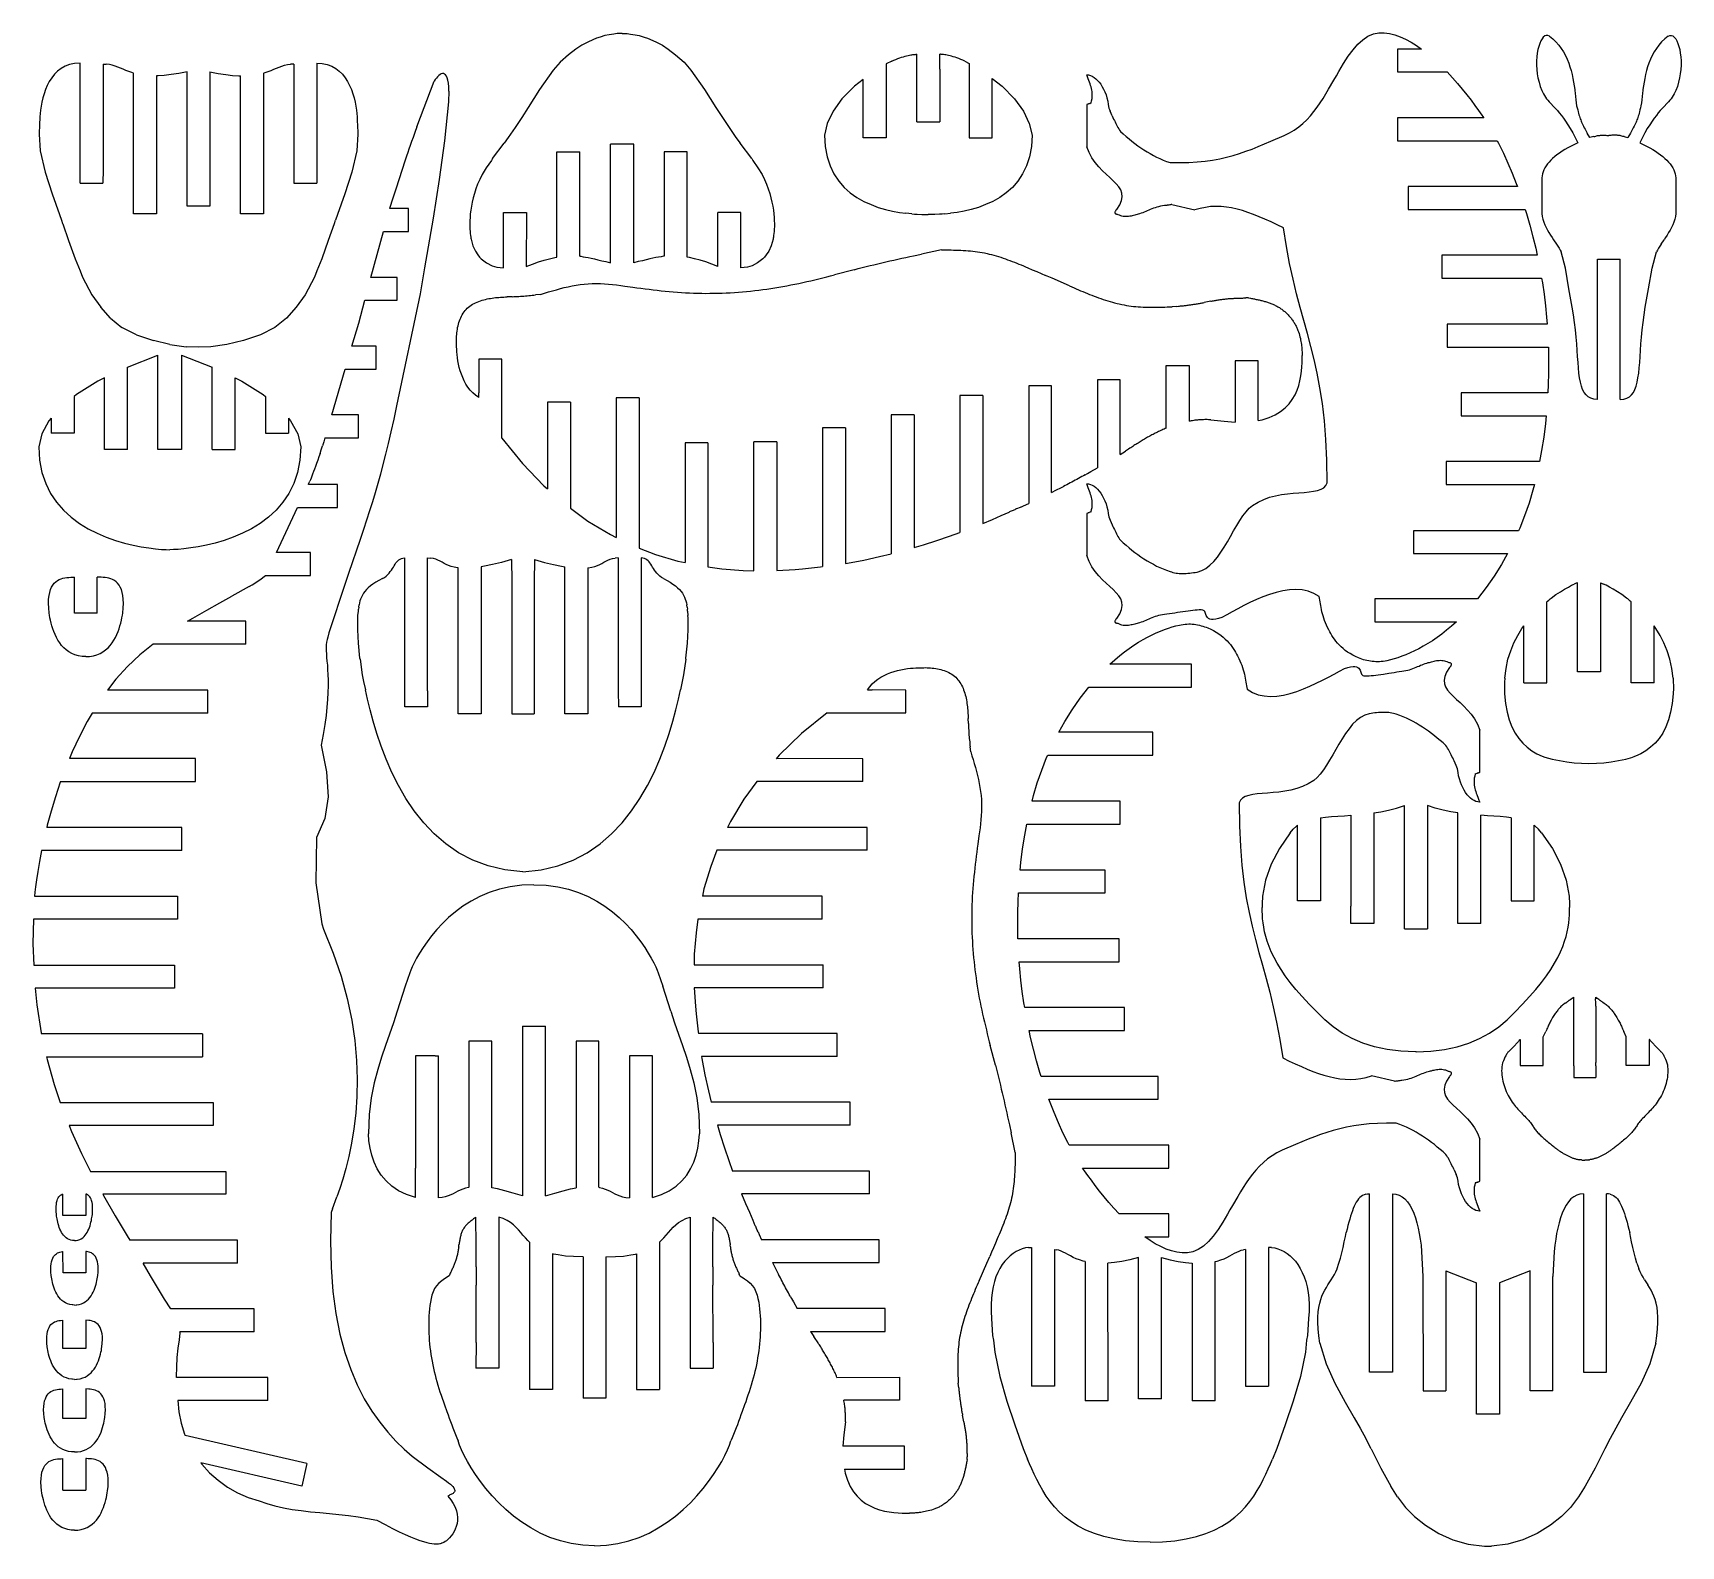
# Model space of a CAD drawing. Header units: inches. Extents: x -115 to 101, y -97 to 101.
import ezdxf

# ---------------------------------------------------------------- set-up
doc = ezdxf.new("R2010")
doc.units = ezdxf.units.IN
doc.header["$MEASUREMENT"] = 0

msp = doc.modelspace()

# ---------------------------------------------------------------- linework, layer by layer
for p, q in [((-42.21, 99.41), (-43.09, 98.96)), ((-41.13, 99.89), (-42.21, 99.41)), ((-40.69, 100.04), (-41.13, 99.89)), ((-40.06, 100.23), (-40.69, 100.04)), ((-39.5, 100.31), (-40.06, 100.23)), ((-38.9, 100.41), (-39.5, 100.31)), ((-38.45, 100.48), (-38.9, 100.41)), ((-37.79, 100.52), (-38.45, 100.48)), ((-37.79, 100.52), (-37.15, 100.48)), ((-37.15, 100.48), (-36.71, 100.41)), ((-36.71, 100.41), (-36.11, 100.31)), ((-36.11, 100.31), (-35.55, 100.23)), ((-35.55, 100.23), (-34.91, 100.04)), ((-34.91, 100.04), (-34.47, 99.89)), ((-34.47, 99.89), (-33.39, 99.41)), ((-33.39, 99.41), (-32.51, 98.96)), ((58.48, 99.1), (59.13, 99.69)), ((59.13, 99.69), (59.8, 100.14)), ((59.8, 100.14), (60.5, 100.44)), ((60.5, 100.44), (61.21, 100.57)), ((61.21, 100.57), (61.91, 100.57)), ((61.91, 100.57), (62.61, 100.48)), ((62.61, 100.48), (63.31, 100.31)), ((63.31, 100.31), (64.02, 100.07)), ((64.02, 100.07), (64.72, 99.76)), ((64.72, 99.76), (65.43, 99.38)), ((65.43, 99.38), (66.13, 98.95)), ((82.27, 99.2), (82.14, 98.82)), ((82.41, 99.53), (82.27, 99.2)), ((82.57, 99.81), (82.41, 99.53)), ((82.74, 100.03), (82.57, 99.81)), ((82.93, 100.18), (82.74, 100.03)), ((83.13, 100.25), (82.93, 100.18)), ((83.34, 100.25), (83.13, 100.25)), ((83.55, 100.16), (83.34, 100.25)), ((83.55, 100.16), (84, 99.79)), ((84, 99.79), (84.4, 99.4)), ((84.4, 99.4), (84.77, 98.99)), ((98.22, 99.4), (97.86, 98.99)), ((98.63, 99.79), (98.22, 99.4)), ((99.07, 100.16), (98.63, 99.79)), ((99.07, 100.16), (99.29, 100.25)), ((99.29, 100.25), (99.5, 100.25)), ((99.5, 100.25), (99.69, 100.18)), ((99.69, 100.18), (99.88, 100.03)), ((99.88, 100.03), (100.06, 99.81)), ((100.06, 99.81), (100.22, 99.53)), ((100.22, 99.53), (100.36, 99.2)), ((100.36, 99.2), (100.48, 98.82)), ((-44.8, 97.73), (-45.92, 96.77)), ((-43.85, 98.43), (-44.8, 97.73)), ((-43.09, 98.96), (-43.85, 98.43)), ((-32.51, 98.96), (-31.76, 98.43)), ((-31.76, 98.43), (-30.81, 97.73)), ((-30.81, 97.73), (-29.69, 96.77)), ((-2.25, 96.99), (-1.98, 97.11)), ((-1.98, 97.11), (-1.72, 97.21)), ((-1.72, 97.21), (-1.47, 97.3)), ((-1.47, 97.3), (-1.23, 97.39)), ((-1.23, 97.39), (-1, 97.46)), ((-1, 97.46), (-0.78, 97.52)), ((-0.78, 97.52), (-0.58, 97.57)), ((-0.58, 97.57), (-0.38, 97.62)), ((-0.38, 97.62), (-0.2, 97.66)), ((-0.2, 97.66), (-0.03, 97.69)), ((-0.03, 97.69), (0.12, 97.72)), ((0.12, 97.72), (0.26, 97.74)), ((0.26, 97.74), (0.38, 97.75)), ((0.38, 97.75), (0.49, 97.76)), ((0.49, 97.76), (0.59, 97.77)), ((0.59, 97.77), (0.66, 97.78)), ((0.66, 97.78), (0.72, 97.78)), ((0.72, 97.78), (0.76, 97.78)), ((0.76, 95.85), (0.76, 97.78)), ((3.77, 95.85), (3.78, 97.78)), ((3.82, 97.78), (3.78, 97.78)), ((3.87, 97.78), (3.82, 97.78)), ((3.95, 97.77), (3.87, 97.78)), ((4.04, 97.76), (3.95, 97.77)), ((4.15, 97.75), (4.04, 97.76)), ((4.27, 97.74), (4.15, 97.75)), ((4.41, 97.72), (4.27, 97.74)), ((4.57, 97.69), (4.41, 97.72)), ((4.73, 97.66), (4.57, 97.69)), ((4.92, 97.62), (4.73, 97.66)), ((5.11, 97.57), (4.92, 97.62)), ((5.32, 97.52), (5.11, 97.57)), ((5.54, 97.46), (5.32, 97.52)), ((5.76, 97.39), (5.54, 97.46)), ((6, 97.3), (5.76, 97.39)), ((6.25, 97.21), (6, 97.3)), ((6.51, 97.11), (6.25, 97.21)), ((6.78, 96.99), (6.51, 97.11)), ((56.61, 96.57), (57.22, 97.53)), ((57.22, 97.53), (57.84, 98.37)), ((57.84, 98.37), (58.48, 99.1)), ((66.82, 98.47), (63.65, 98.47)), ((63.65, 98.47), (63.65, 95.47)), ((66.13, 98.95), (66.82, 98.47)), ((81.9, 97.43), (81.86, 96.91)), ((81.95, 97.93), (81.9, 97.43)), ((82.04, 98.39), (81.95, 97.93)), ((82.14, 98.82), (82.04, 98.39)), ((84.77, 98.99), (85.09, 98.55)), ((85.09, 98.55), (85.38, 98.09)), ((85.38, 98.09), (85.64, 97.62)), ((85.64, 97.62), (85.86, 97.14)), ((85.86, 97.14), (86.06, 96.64)), ((96.76, 97.14), (96.56, 96.64)), ((96.99, 97.62), (96.76, 97.14)), ((97.24, 98.09), (96.99, 97.62)), ((97.53, 98.55), (97.24, 98.09)), ((97.86, 98.99), (97.53, 98.55)), ((100.48, 98.82), (100.59, 98.39)), ((100.59, 98.39), (100.67, 97.93)), ((100.67, 97.93), (100.73, 97.43)), ((100.73, 97.43), (100.76, 96.91)), ((-112.07, 95.16), (-112.43, 94.7)), ((-111.66, 95.57), (-112.07, 95.16)), ((-111.19, 95.92), (-111.66, 95.57)), ((-110.67, 96.21), (-111.19, 95.92)), ((-110.09, 96.43), (-110.67, 96.21)), ((-109.44, 96.56), (-110.09, 96.43)), ((-108.72, 96.61), (-109.44, 96.56)), ((-108.72, 80.93), (-108.72, 96.61)), ((-105.72, 96.5), (-105.29, 96.48)), ((-105.72, 96.5), (-105.72, 82.72)), ((-104.88, 96.43), (-105.29, 96.48)), ((-104.51, 96.35), (-104.88, 96.43)), ((-104.15, 96.24), (-104.51, 96.35)), ((-103.8, 96.11), (-104.15, 96.24)), ((-103.45, 95.97), (-103.8, 96.11)), ((-103.1, 95.82), (-103.45, 95.97)), ((-102.74, 95.67), (-103.1, 95.82)), ((-102.35, 95.52), (-102.74, 95.67)), ((-101.94, 95.38), (-102.35, 95.52)), ((-101.72, 95.31), (-101.94, 95.38)), ((-101.72, 76.91), (-101.72, 95.31)), ((-98.5, 94.97), (-98.72, 94.97)), ((-98.72, 94.97), (-98.72, 76.91)), ((-97.7, 95.02), (-98.5, 94.97)), ((-96.8, 95.13), (-97.7, 95.02)), ((-95.81, 95.28), (-96.8, 95.13)), ((-94.72, 95.5), (-95.81, 95.28)), ((-94.72, 77.89), (-94.72, 95.5)), ((-91.74, 95.5), (-90.65, 95.28)), ((-91.74, 95.5), (-91.74, 77.89)), ((-90.65, 95.28), (-89.66, 95.13)), ((-89.66, 95.13), (-88.77, 95.02)), ((-88.77, 95.02), (-87.96, 94.97)), ((-87.96, 94.97), (-87.74, 94.97)), ((-87.74, 76.91), (-87.74, 94.97)), ((-84.74, 95.31), (-84.52, 95.38)), ((-84.74, 95.31), (-84.74, 76.91)), ((-84.52, 95.38), (-84.11, 95.52)), ((-84.11, 95.52), (-83.73, 95.67)), ((-83.73, 95.67), (-83.37, 95.82)), ((-83.37, 95.82), (-83.02, 95.97)), ((-83.02, 95.97), (-82.67, 96.11)), ((-82.67, 96.11), (-82.32, 96.24)), ((-82.32, 96.24), (-81.96, 96.35)), ((-81.96, 96.35), (-81.58, 96.43)), ((-81.58, 96.43), (-81.18, 96.48)), ((-80.74, 96.5), (-81.18, 96.48)), ((-80.74, 96.5), (-80.74, 82.72)), ((-77.74, 96.61), (-77.03, 96.56)), ((-77.74, 96.61), (-77.74, 80.93)), ((-77.03, 96.56), (-76.38, 96.43)), ((-76.38, 96.43), (-75.8, 96.21)), ((-75.8, 96.21), (-75.27, 95.92)), ((-75.27, 95.92), (-74.81, 95.57)), ((-74.81, 95.57), (-74.39, 95.16)), ((-74.39, 95.16), (-74.03, 94.7)), ((-61.78, 95), (-61.94, 94.85)), ((-61.62, 95.12), (-61.78, 95)), ((-61.46, 95.21), (-61.62, 95.12)), ((-61.31, 95.25), (-61.46, 95.21)), ((-61.16, 95.25), (-61.31, 95.25)), ((-61.02, 95.2), (-61.16, 95.25)), ((-60.89, 95.09), (-61.02, 95.2)), ((-60.77, 94.92), (-60.89, 95.09)), ((-60.67, 94.69), (-60.77, 94.92)), ((-46.81, 95.69), (-48.59, 93.16)), ((-45.92, 96.77), (-46.81, 95.69)), ((-29.69, 96.77), (-28.8, 95.69)), ((-28.8, 95.69), (-27.01, 93.16)), ((-2.52, 96.87), (-3.25, 96.51)), ((-3.25, 96.51), (-3.25, 86.85)), ((-2.52, 96.87), (-2.25, 96.99)), ((0.76, 88.95), (0.76, 95.85)), ((3.77, 95.85), (3.77, 88.95)), ((7.06, 96.87), (6.78, 96.99)), ((7.06, 96.87), (7.62, 96.59)), ((7.62, 96.59), (7.62, 86.85)), ((23.08, 94.83), (22.99, 95.1)), ((22.99, 95.1), (23.23, 95.08)), ((23.23, 95.08), (23.48, 95.01)), ((23.48, 95.01), (23.72, 94.91)), ((23.72, 94.91), (23.96, 94.76)), ((55.32, 94.38), (55.66, 94.95)), ((55.66, 94.95), (56, 95.51)), ((56, 95.51), (56.61, 96.57)), ((63.65, 95.47), (70.15, 95.47)), ((70.15, 95.47), (70.84, 94.72)), ((81.86, 96.91), (81.86, 96.36)), ((81.86, 96.36), (81.89, 95.81)), ((81.89, 95.81), (81.95, 95.24)), ((81.95, 95.24), (82.04, 94.68)), ((86.06, 96.64), (86.23, 96.14)), ((86.23, 96.14), (86.38, 95.64)), ((86.38, 95.64), (86.5, 95.13)), ((86.5, 95.13), (86.61, 94.63)), ((96.12, 95.13), (96.01, 94.63)), ((96.25, 95.64), (96.12, 95.13)), ((96.39, 96.14), (96.25, 95.64)), ((96.56, 96.64), (96.39, 96.14)), ((100.67, 95.24), (100.58, 94.68)), ((100.73, 95.81), (100.67, 95.24)), ((100.76, 96.36), (100.73, 95.81)), ((100.76, 96.91), (100.76, 96.36)), ((-113.25, 93.16), (-113.44, 92.61)), ((-113.02, 93.69), (-113.25, 93.16)), ((-112.75, 94.21), (-113.02, 93.69)), ((-112.43, 94.7), (-112.75, 94.21)), ((-74.03, 94.7), (-73.72, 94.21)), ((-73.72, 94.21), (-73.45, 93.69)), ((-73.45, 93.69), (-73.22, 93.16)), ((-73.22, 93.16), (-73.03, 92.61)), ((-64.64, 88.29), (-62.4, 94.26)), ((-62.25, 94.47), (-62.4, 94.26)), ((-62.1, 94.67), (-62.25, 94.47)), ((-61.94, 94.85), (-62.1, 94.67)), ((-60.59, 94.38), (-60.67, 94.69)), ((-60.52, 93.99), (-60.59, 94.38)), ((-60.48, 93.53), (-60.52, 93.99)), ((-60.47, 92.97), (-60.52, 91.54)), ((-60.47, 92.97), (-60.48, 93.53)), ((-48.59, 93.16), (-50.07, 90.81)), ((-27.01, 93.16), (-25.53, 90.81)), ((-7.39, 93.6), (-9.03, 91.95)), ((-6.25, 94.47), (-7.39, 93.6)), ((-6.25, 86.85), (-6.25, 94.47)), ((10.62, 94.6), (11.92, 93.6)), ((10.62, 86.85), (10.62, 94.6)), ((11.92, 93.6), (13.56, 91.95)), ((23.18, 94.57), (23.08, 94.83)), ((23.36, 94.12), (23.18, 94.57)), ((23.44, 93.9), (23.36, 94.12)), ((23.51, 93.7), (23.44, 93.9)), ((23.57, 93.5), (23.51, 93.7)), ((23.63, 93.3), (23.57, 93.5)), ((23.67, 93.1), (23.63, 93.3)), ((23.7, 92.9), (23.67, 93.1)), ((23.72, 92.68), (23.7, 92.9)), ((23.96, 94.76), (24.19, 94.58)), ((24.19, 94.58), (24.42, 94.37)), ((24.42, 94.37), (24.63, 94.12)), ((24.63, 94.12), (24.84, 93.85)), ((24.84, 93.85), (25.03, 93.54)), ((25.03, 93.54), (25.21, 93.21)), ((25.21, 93.21), (25.37, 92.85)), ((25.37, 92.85), (25.52, 92.47)), ((54.28, 92.6), (54.63, 93.2)), ((54.63, 93.2), (55.32, 94.38)), ((70.84, 94.72), (71.5, 93.97)), ((71.5, 93.97), (72.13, 93.23)), ((72.13, 93.23), (72.72, 92.49)), ((82.04, 94.68), (82.18, 94.12)), ((82.18, 94.12), (82.34, 93.57)), ((82.34, 93.57), (82.55, 93.03)), ((82.55, 93.03), (82.77, 92.61)), ((86.61, 94.63), (86.7, 94.13)), ((86.7, 94.13), (86.78, 93.64)), ((86.78, 93.64), (86.85, 93.16)), ((86.85, 93.16), (86.86, 93.06)), ((86.86, 93.06), (86.91, 92.69)), ((95.77, 93.06), (95.72, 92.69)), ((95.84, 93.64), (95.77, 93.16)), ((95.77, 93.16), (95.77, 93.06)), ((95.92, 94.13), (95.84, 93.64)), ((96.01, 94.63), (95.92, 94.13)), ((100.07, 93.03), (99.85, 92.61)), ((100.28, 93.57), (100.07, 93.03)), ((100.45, 94.12), (100.28, 93.57)), ((100.58, 94.68), (100.45, 94.12)), ((-113.82, 90.99), (-113.9, 90.48)), ((-113.72, 91.51), (-113.82, 90.99)), ((-113.6, 92.06), (-113.72, 91.51)), ((-113.44, 92.61), (-113.6, 92.06)), ((-73.03, 92.61), (-72.87, 92.06)), ((-72.87, 92.06), (-72.74, 91.51)), ((-72.74, 91.51), (-72.64, 90.99)), ((-72.64, 90.99), (-72.57, 90.48)), ((-60.52, 91.54), (-61.04, 86.44)), ((-50.07, 90.81), (-50.94, 89.51)), ((-25.53, 90.81), (-24.67, 89.51)), ((-9.03, 91.95), (-10.2, 90.32)), ((13.56, 91.95), (14.74, 90.32)), ((23.25, 91.3), (22.99, 91.21)), ((22.99, 91.21), (22.99, 85.69)), ((23.25, 91.3), (23.28, 91.31)), ((23.39, 91.35), (23.28, 91.31)), ((23.39, 91.35), (23.43, 91.36)), ((23.54, 91.4), (23.43, 91.36)), ((23.54, 91.4), (23.58, 91.41)), ((23.58, 91.41), (23.64, 91.7)), ((23.64, 91.7), (23.69, 91.98)), ((23.69, 91.98), (23.71, 92.23)), ((23.71, 92.23), (23.73, 92.46)), ((23.73, 92.46), (23.72, 92.68)), ((25.52, 92.47), (25.64, 92.07)), ((25.64, 92.07), (25.74, 91.64)), ((25.74, 91.64), (25.82, 91.2)), ((25.82, 91.2), (25.88, 90.75)), ((25.88, 90.75), (25.98, 90.54)), ((52.72, 90.28), (53.14, 90.84)), ((53.14, 90.84), (53.54, 91.42)), ((53.54, 91.42), (53.92, 92.01)), ((53.92, 92.01), (54.28, 92.6)), ((72.72, 92.49), (73.28, 91.77)), ((73.28, 91.77), (73.8, 91.08)), ((73.8, 91.08), (74.28, 90.43)), ((82.77, 92.61), (82.89, 92.38)), ((82.89, 92.38), (83.02, 92.17)), ((83.02, 92.17), (83.17, 91.97)), ((83.17, 91.97), (83.33, 91.77)), ((83.33, 91.77), (83.51, 91.57)), ((83.51, 91.57), (83.7, 91.37)), ((83.7, 91.37), (84.11, 90.92)), ((84.11, 90.92), (84.34, 90.68)), ((84.34, 90.68), (84.58, 90.41)), ((86.91, 92.69), (86.96, 92.25)), ((86.96, 92.25), (87.01, 91.82)), ((87.01, 91.82), (87.05, 91.42)), ((87.05, 91.42), (87.1, 91.04)), ((87.1, 91.04), (87.17, 90.76)), ((87.17, 90.76), (87.24, 90.5)), ((95.45, 90.76), (95.39, 90.5)), ((95.52, 91.04), (95.45, 90.76)), ((95.57, 91.42), (95.52, 91.04)), ((95.62, 91.82), (95.57, 91.42)), ((95.67, 92.25), (95.62, 91.82)), ((95.72, 92.69), (95.67, 92.25)), ((98.29, 90.68), (98.05, 90.41)), ((98.51, 90.92), (98.29, 90.68)), ((98.51, 90.92), (98.93, 91.37)), ((99.12, 91.57), (98.93, 91.37)), ((99.29, 91.77), (99.12, 91.57)), ((99.45, 91.97), (99.29, 91.77)), ((99.6, 92.17), (99.45, 91.97)), ((99.73, 92.38), (99.6, 92.17)), ((99.85, 92.61), (99.73, 92.38)), ((-114.02, 88.65), (-114.06, 87.32)), ((-114.01, 89.21), (-114.02, 88.9)), ((-114.02, 88.9), (-114.02, 88.65)), ((-113.99, 89.59), (-114.01, 89.21)), ((-113.95, 90.02), (-113.99, 89.59)), ((-113.9, 90.48), (-113.95, 90.02)), ((-72.57, 90.48), (-72.52, 90.02)), ((-72.52, 90.02), (-72.48, 89.59)), ((-72.48, 89.59), (-72.46, 89.21)), ((-72.46, 89.21), (-72.45, 88.9)), ((-72.45, 88.9), (-72.44, 88.65)), ((-72.44, 88.65), (-72.4, 87.32)), ((-50.94, 89.51), (-51.79, 88.2)), ((-24.67, 89.51), (-23.81, 88.2)), ((-10.95, 88.73), (-11.31, 87.18)), ((-10.2, 90.32), (-10.95, 88.73)), ((0.76, 88.95), (3.77, 88.95)), ((14.74, 90.32), (15.48, 88.73)), ((15.48, 88.73), (15.84, 87.18)), ((25.98, 90.54), (26.07, 90.33)), ((26.34, 89.71), (26.07, 90.33)), ((26.34, 89.71), (26.43, 89.51)), ((26.43, 89.51), (26.52, 89.31)), ((26.52, 89.31), (26.61, 89.12)), ((26.61, 89.12), (26.7, 88.93)), ((26.7, 88.93), (26.79, 88.74)), ((26.79, 88.74), (26.89, 88.56)), ((26.89, 88.56), (26.98, 88.38)), ((50.74, 88.28), (51.29, 88.73)), ((51.29, 88.73), (51.8, 89.22)), ((51.8, 89.22), (52.27, 89.74)), ((52.27, 89.74), (52.72, 90.28)), ((74.94, 89.47), (63.65, 89.47)), ((63.65, 89.47), (63.65, 86.47)), ((74.28, 90.43), (74.71, 89.83)), ((74.71, 89.83), (74.94, 89.47)), ((84.58, 90.41), (84.83, 90.11)), ((84.83, 90.11), (85.1, 89.78)), ((85.1, 89.78), (85.37, 89.41)), ((85.37, 89.41), (85.66, 89.01)), ((85.66, 89.01), (85.96, 88.55)), ((85.96, 88.55), (86.27, 88.05)), ((87.24, 90.5), (87.3, 90.27)), ((87.3, 90.27), (87.35, 90.06)), ((87.35, 90.06), (87.41, 89.86)), ((87.41, 89.86), (87.46, 89.68)), ((87.46, 89.68), (87.51, 89.51)), ((87.51, 89.51), (87.57, 89.35)), ((87.57, 89.35), (87.63, 89.19)), ((87.63, 89.19), (87.69, 89.04)), ((87.69, 89.04), (87.75, 88.88)), ((87.75, 88.88), (87.83, 88.72)), ((87.83, 88.72), (87.91, 88.55)), ((87.91, 88.55), (88, 88.36)), ((94.72, 88.55), (94.62, 88.36)), ((94.8, 88.72), (94.72, 88.55)), ((94.87, 88.88), (94.8, 88.72)), ((94.94, 89.04), (94.87, 88.88)), ((95, 89.19), (94.94, 89.04)), ((95.06, 89.35), (95, 89.19)), ((95.11, 89.51), (95.06, 89.35)), ((95.16, 89.68), (95.11, 89.51)), ((95.22, 89.86), (95.16, 89.68)), ((95.27, 90.06), (95.22, 89.86)), ((95.33, 90.27), (95.27, 90.06)), ((95.39, 90.5), (95.33, 90.27)), ((96.67, 88.55), (96.35, 88.05)), ((96.97, 89.01), (96.67, 88.55)), ((97.25, 89.41), (96.97, 89.01)), ((97.53, 89.78), (97.25, 89.41)), ((97.79, 90.11), (97.53, 89.78)), ((98.05, 90.41), (97.79, 90.11)), ((-114.06, 87.32), (-113.94, 85.16)), ((-72.4, 87.32), (-72.53, 85.16)), ((-65.35, 86.35), (-65.53, 85.85)), ((-65.15, 86.91), (-65.35, 86.35)), ((-64.91, 87.55), (-65.15, 86.91)), ((-64.64, 88.29), (-64.91, 87.55)), ((-61.04, 86.44), (-61.74, 81.39)), ((-52.69, 86.91), (-53.25, 86.17)), ((-51.79, 88.2), (-52.69, 86.91)), ((-23.81, 88.2), (-22.91, 86.91)), ((-22.91, 86.91), (-22.35, 86.17)), ((-11.31, 87.18), (-11.22, 85.7)), ((-3.25, 86.85), (-6.25, 86.85)), ((7.62, 86.85), (10.62, 86.85)), ((15.84, 87.18), (15.75, 85.7)), ((26.98, 88.38), (27.08, 88.2)), ((27.08, 88.2), (27.19, 88.03)), ((27.19, 88.03), (27.3, 87.86)), ((27.3, 87.86), (27.41, 87.69)), ((27.41, 87.69), (27.78, 87.36)), ((27.78, 87.36), (28.16, 87.03)), ((28.16, 87.03), (28.53, 86.72)), ((28.53, 86.72), (28.91, 86.41)), ((28.91, 86.41), (29.3, 86.11)), ((46.25, 86.04), (47.09, 86.4)), ((47.09, 86.4), (48.84, 87.15)), ((48.84, 87.15), (49.52, 87.48)), ((49.52, 87.48), (50.15, 87.86)), ((50.15, 87.86), (50.74, 88.28)), ((63.65, 86.47), (76.7, 86.47)), ((76.7, 86.47), (76.87, 86.15)), ((86.27, 88.05), (86.59, 87.49)), ((86.59, 87.49), (86.92, 86.88)), ((86.92, 86.88), (87.27, 86.19)), ((88, 88.36), (88.1, 88.17)), ((88.1, 88.17), (88.21, 87.96)), ((88.21, 87.96), (88.34, 87.72)), ((88.34, 87.72), (88.48, 87.46)), ((88.81, 86.87), (88.48, 87.46)), ((89, 86.93), (88.81, 86.87)), ((89.18, 86.98), (89, 86.93)), ((89.33, 87.01), (89.18, 86.98)), ((89.33, 87.01), (89.47, 87.04)), ((89.47, 87.04), (89.6, 87.07)), ((89.6, 87.07), (89.72, 87.1)), ((89.72, 87.1), (89.83, 87.13)), ((89.83, 87.13), (89.94, 87.15)), ((89.94, 87.15), (90.04, 87.16)), ((90.04, 87.16), (90.14, 87.17)), ((90.14, 87.17), (90.23, 87.18)), ((90.23, 87.18), (90.33, 87.19)), ((90.33, 87.19), (90.43, 87.19)), ((90.43, 87.19), (90.54, 87.19)), ((90.54, 87.19), (90.66, 87.19)), ((90.66, 87.19), (90.78, 87.19)), ((90.78, 87.19), (90.92, 87.18)), ((90.92, 87.18), (91.07, 87.17)), ((91.07, 87.17), (91.23, 87.16)), ((91.23, 87.16), (91.31, 87.17)), ((91.39, 87.16), (91.31, 87.17)), ((91.56, 87.17), (91.39, 87.16)), ((91.71, 87.18), (91.56, 87.17)), ((91.84, 87.19), (91.71, 87.18)), ((91.97, 87.19), (91.84, 87.19)), ((92.08, 87.19), (91.97, 87.19)), ((92.19, 87.19), (92.08, 87.19)), ((92.29, 87.19), (92.19, 87.19)), ((92.39, 87.18), (92.29, 87.19)), ((92.49, 87.17), (92.39, 87.18)), ((92.59, 87.16), (92.49, 87.17)), ((92.69, 87.15), (92.59, 87.16)), ((92.79, 87.13), (92.69, 87.15)), ((92.9, 87.1), (92.79, 87.13)), ((93.02, 87.07), (92.9, 87.1)), ((93.15, 87.04), (93.02, 87.07)), ((93.3, 87.01), (93.15, 87.04)), ((93.3, 87.01), (93.44, 86.98)), ((93.44, 86.98), (93.62, 86.93)), ((93.62, 86.93), (93.82, 86.87)), ((94.14, 87.46), (93.82, 86.87)), ((94.28, 87.72), (94.14, 87.46)), ((94.41, 87.96), (94.28, 87.72)), ((94.52, 88.17), (94.41, 87.96)), ((94.62, 88.36), (94.52, 88.17)), ((95.7, 86.88), (95.36, 86.19)), ((96.03, 87.49), (95.7, 86.88)), ((96.35, 88.05), (96.03, 87.49)), ((-113.94, 85.16), (-113.31, 82.36)), ((-72.53, 85.16), (-73.16, 82.36)), ((-66.01, 84.44), (-66.18, 83.93)), ((-65.85, 84.91), (-66.01, 84.44)), ((-65.7, 85.37), (-65.85, 84.91)), ((-65.53, 85.85), (-65.7, 85.37)), ((-54.76, 84.12), (-54.91, 83.89)), ((-54.76, 84.12), (-53.25, 86.17)), ((-46.33, 71.22), (-46.33, 85.02)), ((-46.33, 85.02), (-43.33, 85.02)), ((-43.33, 71.35), (-43.33, 85.02)), ((-36.28, 86.01), (-39.33, 86.01)), ((-39.33, 70.49), (-39.33, 86.01)), ((-36.28, 70.49), (-36.28, 86.01)), ((-32.28, 85.02), (-32.28, 71.35)), ((-29.28, 85.02), (-32.28, 85.02)), ((-29.28, 71.22), (-29.28, 85.02)), ((-20.84, 84.12), (-22.35, 86.17)), ((-20.84, 84.12), (-20.7, 83.89)), ((-11.22, 85.7), (-10.98, 84.37)), ((-10.98, 84.37), (-10.59, 83.18)), ((15.51, 84.37), (15.12, 83.18)), ((15.75, 85.7), (15.51, 84.37)), ((23.3, 84.91), (22.99, 85.69)), ((23.67, 84.22), (23.3, 84.91)), ((24.1, 83.6), (23.67, 84.22)), ((29.3, 86.11), (29.69, 85.82)), ((29.69, 85.82), (30.08, 85.54)), ((30.08, 85.54), (30.48, 85.28)), ((30.48, 85.28), (30.89, 85.02)), ((30.89, 85.02), (31.3, 84.78)), ((31.3, 84.78), (31.72, 84.54)), ((31.72, 84.54), (32.14, 84.33)), ((32.14, 84.33), (32.57, 84.12)), ((32.57, 84.12), (33.01, 83.94)), ((39.47, 83.94), (40.41, 84.11)), ((40.41, 84.11), (41.3, 84.31)), ((41.3, 84.31), (42.16, 84.54)), ((42.16, 84.54), (43, 84.8)), ((43, 84.8), (43.82, 85.08)), ((43.82, 85.08), (44.63, 85.38)), ((44.63, 85.38), (45.44, 85.7)), ((45.44, 85.7), (46.25, 86.04)), ((76.87, 86.15), (77.51, 84.85)), ((77.51, 84.85), (78.11, 83.54)), ((83.96, 84.16), (83.71, 83.92)), ((84.23, 84.39), (83.96, 84.16)), ((84.53, 84.63), (84.23, 84.39)), ((84.85, 84.86), (84.53, 84.63)), ((85.19, 85.09), (84.85, 84.86)), ((85.56, 85.32), (85.19, 85.09)), ((85.95, 85.54), (85.56, 85.32)), ((86.37, 85.76), (85.95, 85.54)), ((86.81, 85.98), (86.37, 85.76)), ((87.27, 86.19), (86.81, 85.98)), ((95.36, 86.19), (95.82, 85.98)), ((95.82, 85.98), (96.26, 85.76)), ((96.26, 85.76), (96.67, 85.54)), ((96.67, 85.54), (97.06, 85.32)), ((97.06, 85.32), (97.43, 85.09)), ((97.43, 85.09), (97.77, 84.86)), ((97.77, 84.86), (98.09, 84.63)), ((98.09, 84.63), (98.39, 84.39)), ((98.39, 84.39), (98.66, 84.16)), ((98.66, 84.16), (98.91, 83.92)), ((-113.31, 82.36), (-112.38, 79.51)), ((-105.72, 82.72), (-105.73, 80.93)), ((-80.74, 82.72), (-80.74, 80.93)), ((-73.16, 82.36), (-74.09, 79.51)), ((-66.18, 83.93), (-67.41, 80.12)), ((-56.12, 82.06), (-56.43, 81.41)), ((-55.58, 82.9), (-56.12, 82.06)), ((-54.91, 83.89), (-55.58, 82.9)), ((-20.7, 83.89), (-20.02, 82.9)), ((-20.02, 82.9), (-19.48, 82.06)), ((-19.48, 82.06), (-19.17, 81.41)), ((-10.59, 83.18), (-10.08, 82.12)), ((-10.08, 82.12), (-9.45, 81.18)), ((14.61, 82.12), (13.99, 81.18)), ((15.12, 83.18), (14.61, 82.12)), ((24.57, 83.05), (24.1, 83.6)), ((25.05, 82.54), (24.57, 83.05)), ((25.54, 82.08), (25.05, 82.54)), ((26.02, 81.65), (25.54, 82.08)), ((33.01, 83.94), (33.45, 83.76)), ((33.45, 83.76), (33.9, 83.61)), ((33.9, 83.61), (35.16, 83.6)), ((35.16, 83.6), (36.34, 83.63)), ((36.34, 83.63), (37.45, 83.7)), ((37.45, 83.7), (38.49, 83.81)), ((38.49, 83.81), (39.47, 83.94)), ((78.11, 83.54), (78.68, 82.21)), ((78.68, 82.21), (79.2, 80.88)), ((82.64, 82.15), (82.58, 81.89)), ((82.72, 82.41), (82.64, 82.15)), ((82.82, 82.67), (82.72, 82.41)), ((82.96, 82.93), (82.82, 82.67)), ((83.11, 83.18), (82.96, 82.93)), ((83.29, 83.43), (83.11, 83.18)), ((83.49, 83.67), (83.29, 83.43)), ((83.71, 83.92), (83.49, 83.67)), ((98.91, 83.92), (99.14, 83.67)), ((99.14, 83.67), (99.34, 83.43)), ((99.34, 83.43), (99.52, 83.18)), ((99.52, 83.18), (99.67, 82.93)), ((99.67, 82.93), (99.8, 82.67)), ((99.8, 82.67), (99.91, 82.41)), ((99.91, 82.41), (99.99, 82.15)), ((99.99, 82.15), (100.05, 81.89)), ((-108.72, 80.93), (-105.73, 80.93)), ((-80.74, 80.93), (-77.74, 80.93)), ((-67.41, 80.12), (-67.79, 78.95)), ((-61.74, 81.39), (-62.54, 76.35)), ((-56.93, 80.16), (-57.12, 79.56)), ((-56.7, 80.78), (-56.93, 80.16)), ((-56.43, 81.41), (-56.7, 80.78)), ((-19.17, 81.41), (-18.91, 80.78)), ((-18.91, 80.78), (-18.68, 80.16)), ((-18.68, 80.16), (-18.48, 79.56)), ((-9.45, 81.18), (-8.73, 80.36)), ((-8.73, 80.36), (-7.94, 79.65)), ((13.27, 80.36), (12.47, 79.65)), ((13.99, 81.18), (13.27, 80.36)), ((26.46, 81.24), (26.02, 81.65)), ((26.86, 80.83), (26.46, 81.24)), ((27.19, 80.44), (26.86, 80.83)), ((27.44, 80.03), (27.19, 80.44)), ((27.6, 79.6), (27.44, 80.03)), ((79.36, 80.47), (65.05, 80.47)), ((65.05, 80.47), (65.05, 77.47)), ((79.2, 80.88), (79.36, 80.47)), ((82.54, 81.63), (82.53, 81.36)), ((82.53, 81.36), (82.53, 77.33)), ((82.58, 81.89), (82.54, 81.63)), ((100.05, 81.89), (100.08, 81.63)), ((100.08, 81.63), (100.1, 81.36)), ((100.1, 81.36), (100.1, 77.33)), ((-112.38, 79.51), (-111.42, 76.81)), ((-91.74, 77.89), (-94.72, 77.89)), ((-74.09, 79.51), (-75.04, 76.81)), ((-67.79, 78.95), (-68.24, 77.58)), ((-57.52, 77.9), (-57.6, 77.39)), ((-57.42, 78.43), (-57.52, 77.9)), ((-57.29, 78.99), (-57.42, 78.43)), ((-57.12, 79.56), (-57.29, 78.99)), ((-18.48, 79.56), (-18.32, 78.99)), ((-18.32, 78.99), (-18.19, 78.43)), ((-18.19, 78.43), (-18.08, 77.9)), ((-18.08, 77.9), (-18, 77.39)), ((-7.94, 79.65), (-7.08, 79.05)), ((-7.08, 79.05), (-6.17, 78.53)), ((-6.17, 78.53), (-5.23, 78.1)), ((-5.23, 78.1), (-4.28, 77.75)), ((-4.28, 77.75), (-3.33, 77.47)), ((8.82, 77.75), (7.87, 77.47)), ((9.77, 78.1), (8.82, 77.75)), ((10.7, 78.53), (9.77, 78.1)), ((11.61, 79.05), (10.7, 78.53)), ((12.47, 79.65), (11.61, 79.05)), ((26.93, 77.48), (27.32, 78.09)), ((27.32, 78.09), (27.55, 78.64)), ((27.55, 78.64), (27.64, 79.14)), ((27.64, 79.14), (27.6, 79.6)), ((31.94, 77.7), (31.73, 77.62)), ((32.16, 77.77), (31.94, 77.7)), ((32.4, 77.83), (32.16, 77.77)), ((32.64, 77.89), (32.4, 77.83)), ((32.89, 77.94), (32.64, 77.89)), ((33.16, 77.98), (32.89, 77.94)), ((33.28, 77.99), (33.16, 77.98)), ((33.4, 78.01), (33.28, 77.99)), ((33.46, 78.01), (33.4, 78.01)), ((33.51, 78.02), (33.46, 78.01)), ((33.57, 78.03), (33.51, 78.02)), ((33.63, 78.04), (33.57, 78.03)), ((33.69, 78.05), (33.63, 78.04)), ((33.75, 78.05), (33.69, 78.05)), ((33.87, 78.07), (33.75, 78.05)), ((33.94, 78.08), (33.87, 78.07)), ((34.06, 78.1), (33.94, 78.08)), ((34.12, 78.11), (34.06, 78.1)), ((34.12, 78.11), (37.13, 77.41)), ((38.53, 77.75), (37.83, 77.61)), ((39.21, 77.84), (38.53, 77.75)), ((39.9, 77.87), (39.21, 77.84)), ((40.59, 77.85), (39.9, 77.87)), ((41.27, 77.78), (40.59, 77.85)), ((41.96, 77.67), (41.27, 77.78)), ((42.66, 77.51), (41.96, 77.67)), ((-111.42, 76.81), (-111.17, 76.07)), ((-111.17, 76.07), (-111.02, 75.64)), ((-111.02, 75.64), (-110.99, 75.58)), ((-110.99, 75.58), (-110.22, 73.4)), ((-98.72, 76.91), (-101.72, 76.91)), ((-84.74, 76.91), (-87.74, 76.91)), ((-75.47, 75.58), (-76.24, 73.4)), ((-75.45, 75.64), (-75.47, 75.58)), ((-75.45, 75.64), (-75.3, 76.07)), ((-75.04, 76.81), (-75.3, 76.07)), ((-65.76, 77.58), (-68.24, 77.58)), ((-65.76, 74.58), (-65.76, 77.58)), ((-62.54, 76.35), (-63.64, 69.85)), ((-57.72, 76.01), (-57.73, 75.61)), ((-57.73, 75.61), (-57.72, 75.24)), ((-57.7, 76.44), (-57.72, 76.01)), ((-57.66, 76.9), (-57.7, 76.44)), ((-57.6, 77.39), (-57.66, 76.9)), ((-53.34, 69.85), (-53.33, 77.07)), ((-53.33, 77.07), (-50.33, 77.07)), ((-50.33, 77.07), (-50.34, 70)), ((-22.28, 77.07), (-25.28, 77.07)), ((-25.27, 70), (-25.28, 77.07)), ((-22.27, 69.85), (-22.28, 77.07)), ((-18, 77.39), (-17.94, 76.9)), ((-17.94, 76.9), (-17.91, 76.44)), ((-17.91, 76.44), (-17.89, 76.01)), ((-17.89, 76.01), (-17.88, 75.61)), ((-17.88, 75.61), (-17.88, 75.24)), ((-3.33, 77.47), (-2.4, 77.25)), ((-2.4, 77.25), (-1.51, 77.09)), ((-1.51, 77.09), (-0.66, 76.97)), ((0.12, 76.89), (-0.66, 76.97)), ((0.12, 76.89), (0.44, 76.87)), ((0.44, 76.87), (0.82, 76.84)), ((0.82, 76.84), (1.42, 76.82)), ((1.42, 76.82), (1.91, 76.81)), ((1.91, 76.81), (2.27, 76.81)), ((2.63, 76.81), (2.27, 76.81)), ((3.11, 76.82), (2.63, 76.81)), ((3.71, 76.84), (3.11, 76.82)), ((4.09, 76.87), (3.71, 76.84)), ((4.41, 76.89), (4.09, 76.87)), ((4.41, 76.89), (5.19, 76.97)), ((6.04, 77.09), (5.19, 76.97)), ((6.94, 77.25), (6.04, 77.09)), ((7.87, 77.47), (6.94, 77.25)), ((26.71, 77.12), (26.73, 77.17)), ((26.71, 77.07), (26.71, 77.12)), ((26.71, 77.02), (26.71, 77.07)), ((26.72, 76.98), (26.71, 77.02)), ((26.74, 76.94), (26.72, 76.98)), ((26.73, 77.17), (26.75, 77.23)), ((26.78, 76.9), (26.74, 76.94)), ((26.75, 77.23), (26.79, 77.29)), ((26.82, 76.87), (26.78, 76.9)), ((26.79, 77.29), (26.82, 77.35)), ((26.82, 77.35), (26.87, 77.41)), ((26.88, 76.84), (26.82, 76.87)), ((26.87, 77.41), (26.93, 77.48)), ((26.95, 76.82), (26.88, 76.84)), ((27.03, 76.8), (26.95, 76.82)), ((27.12, 76.79), (27.03, 76.8)), ((27.28, 76.71), (27.12, 76.79)), ((27.44, 76.64), (27.28, 76.71)), ((27.6, 76.59), (27.44, 76.64)), ((27.77, 76.56), (27.6, 76.59)), ((27.94, 76.54), (27.77, 76.56)), ((28.11, 76.54), (27.94, 76.54)), ((28.28, 76.54), (28.11, 76.54)), ((28.45, 76.56), (28.28, 76.54)), ((28.62, 76.58), (28.45, 76.56)), ((28.79, 76.61), (28.62, 76.58)), ((28.96, 76.65), (28.79, 76.61)), ((29.12, 76.68), (28.96, 76.65)), ((29.28, 76.72), (29.12, 76.68)), ((29.43, 76.76), (29.28, 76.72)), ((29.58, 76.8), (29.43, 76.76)), ((29.72, 76.84), (29.58, 76.8)), ((29.92, 76.9), (29.72, 76.84)), ((30.13, 76.97), (29.92, 76.9)), ((30.33, 77.04), (30.13, 76.97)), ((30.52, 77.12), (30.33, 77.04)), ((30.72, 77.2), (30.52, 77.12)), ((30.92, 77.29), (30.72, 77.2)), ((31.11, 77.37), (30.92, 77.29)), ((31.31, 77.46), (31.11, 77.37)), ((31.52, 77.54), (31.31, 77.46)), ((31.73, 77.62), (31.52, 77.54)), ((37.83, 77.61), (37.13, 77.41)), ((43.36, 77.32), (42.66, 77.51)), ((44.08, 77.09), (43.36, 77.32)), ((44.81, 76.82), (44.08, 77.09)), ((45.56, 76.52), (44.81, 76.82)), ((46.32, 76.2), (45.56, 76.52)), ((47.11, 75.84), (46.32, 76.2)), ((47.92, 75.47), (47.11, 75.84)), ((65.05, 77.47), (80.38, 77.47)), ((80.38, 77.47), (80.54, 76.96)), ((80.54, 76.96), (80.98, 75.43)), ((82.53, 77.33), (82.55, 76.94)), ((82.55, 76.94), (82.6, 76.56)), ((82.6, 76.56), (82.69, 76.19)), ((82.69, 76.19), (82.81, 75.82)), ((82.81, 75.82), (82.95, 75.46)), ((99.81, 75.82), (99.67, 75.46)), ((99.93, 76.19), (99.81, 75.82)), ((100.02, 76.56), (99.93, 76.19)), ((100.08, 76.94), (100.02, 76.56)), ((100.1, 77.33), (100.08, 76.94)), ((-110.22, 73.4), (-109.38, 71.01)), ((-76.24, 73.4), (-77.08, 71.01)), ((-70.66, 68.58), (-69.04, 74.58)), ((-69.04, 74.58), (-65.76, 74.58)), ((-57.72, 75.24), (-57.71, 74.89)), ((-57.71, 74.89), (-57.69, 74.58)), ((-57.69, 74.58), (-57.66, 74.31)), ((-57.66, 74.31), (-57.63, 74.07)), ((-57.63, 74.07), (-57.61, 73.86)), ((-57.61, 73.86), (-57.59, 73.7)), ((-57.59, 73.7), (-57.57, 73.57)), ((-57.57, 73.57), (-57.33, 72.73)), ((-18.04, 73.57), (-18.28, 72.73)), ((-18.02, 73.7), (-18.04, 73.57)), ((-18, 73.86), (-18.02, 73.7)), ((-17.97, 74.07), (-18, 73.86)), ((-17.94, 74.31), (-17.97, 74.07)), ((-17.92, 74.58), (-17.94, 74.31)), ((-17.9, 74.89), (-17.92, 74.58)), ((-17.88, 75.24), (-17.9, 74.89)), ((48.75, 75.07), (47.92, 75.47)), ((49.13, 72.63), (48.75, 75.07)), ((80.98, 75.43), (81.38, 73.91)), ((81.38, 73.91), (81.75, 72.39)), ((82.95, 75.46), (83.11, 75.11)), ((83.11, 75.11), (83.29, 74.77)), ((83.29, 74.77), (83.48, 74.44)), ((83.48, 74.44), (83.68, 74.11)), ((83.68, 74.11), (83.88, 73.8)), ((83.88, 73.8), (84.08, 73.5)), ((84.08, 73.5), (84.47, 72.92)), ((98.15, 72.92), (98.54, 73.5)), ((98.74, 73.8), (98.54, 73.5)), ((98.94, 74.11), (98.74, 73.8)), ((99.14, 74.44), (98.94, 74.11)), ((99.33, 74.77), (99.14, 74.44)), ((99.51, 75.11), (99.33, 74.77)), ((99.67, 75.46), (99.51, 75.11)), ((-57.33, 72.73), (-56.99, 72.03)), ((-56.99, 72.03), (-56.66, 71.52)), ((-56.66, 71.52), (-56.44, 71.25)), ((-56.44, 71.25), (-56.22, 71)), ((-47.3, 71.03), (-46.62, 71.18)), ((-46.62, 71.18), (-46.33, 71.22)), ((-43.33, 71.35), (-43.21, 71.34)), ((-43.21, 71.34), (-42.91, 71.29)), ((-42.91, 71.29), (-42.58, 71.24)), ((-42.58, 71.24), (-42.23, 71.17)), ((-42.23, 71.17), (-41.85, 71.09)), ((-33.37, 71.17), (-33.76, 71.09)), ((-33.02, 71.24), (-33.37, 71.17)), ((-32.7, 71.29), (-33.02, 71.24)), ((-32.39, 71.34), (-32.7, 71.29)), ((-32.28, 71.35), (-32.39, 71.34)), ((-28.99, 71.18), (-29.28, 71.22)), ((-28.31, 71.03), (-28.99, 71.18)), ((-19.16, 71.25), (-19.39, 71)), ((-18.94, 71.52), (-19.16, 71.25)), ((-18.61, 72.03), (-18.94, 71.52)), ((-18.28, 72.73), (-18.61, 72.03)), ((-1.21, 71.08), (-0.69, 71.2)), ((-0.69, 71.2), (-0.17, 71.31)), ((-0.17, 71.31), (0.35, 71.42)), ((0.35, 71.42), (1.39, 71.64)), ((4, 72.19), (1.39, 71.64)), ((4, 72.19), (4.63, 72.18)), ((4.63, 72.18), (4.95, 72.18)), ((4.95, 72.18), (5.26, 72.17)), ((5.26, 72.17), (5.58, 72.16)), ((5.58, 72.16), (5.9, 72.15)), ((5.9, 72.15), (6.21, 72.14)), ((6.21, 72.14), (6.53, 72.13)), ((6.53, 72.13), (6.84, 72.11)), ((6.84, 72.11), (7.16, 72.09)), ((7.16, 72.09), (7.47, 72.07)), ((7.47, 72.07), (7.78, 72.04)), ((7.78, 72.04), (8.1, 72.01)), ((8.1, 72.01), (8.41, 71.97)), ((8.41, 71.97), (8.72, 71.93)), ((8.72, 71.93), (9.03, 71.89)), ((9.03, 71.89), (9.33, 71.83)), ((9.33, 71.83), (9.64, 71.78)), ((9.64, 71.78), (9.95, 71.71)), ((9.95, 71.71), (10.25, 71.64)), ((10.25, 71.64), (10.55, 71.57)), ((10.55, 71.57), (10.86, 71.49)), ((10.86, 71.49), (11.16, 71.4)), ((11.16, 71.4), (11.46, 71.31)), ((11.46, 71.31), (11.76, 71.21)), ((11.76, 71.21), (12.06, 71.11)), ((49.55, 70.4), (49.13, 72.63)), ((81.95, 71.47), (69.46, 71.47)), ((69.46, 71.47), (69.46, 68.47)), ((81.75, 72.39), (81.95, 71.47)), ((84.47, 72.92), (84.65, 72.65)), ((84.65, 72.65), (84.81, 72.4)), ((84.81, 72.4), (84.95, 72.15)), ((84.95, 72.15), (85.07, 71.92)), ((85.65, 69.79), (85.07, 71.92)), ((96.97, 69.79), (97.55, 71.92)), ((97.67, 72.15), (97.55, 71.92)), ((97.81, 72.4), (97.67, 72.15)), ((97.97, 72.65), (97.81, 72.4)), ((98.15, 72.92), (97.97, 72.65)), ((-109.38, 71.01), (-108.72, 69.43)), ((-108.72, 69.43), (-108.41, 68.62)), ((-77.74, 69.43), (-78.06, 68.62)), ((-77.08, 71.01), (-77.74, 69.43)), ((-63.64, 69.85), (-64.24, 66.43)), ((-56.22, 71), (-55.53, 70.47)), ((-55.53, 70.47), (-54.81, 70.1)), ((-54.81, 70.1), (-54.19, 69.9)), ((-54.19, 69.9), (-53.34, 69.85)), ((-50.34, 70), (-49.53, 70.33)), ((-49.53, 70.33), (-48.75, 70.61)), ((-48.75, 70.61), (-48.01, 70.85)), ((-48.01, 70.85), (-47.3, 71.03)), ((-41.85, 71.09), (-41.43, 71)), ((-41.43, 71), (-40.97, 70.89)), ((-40.97, 70.89), (-40.47, 70.77)), ((-40.47, 70.77), (-39.93, 70.64)), ((-39.93, 70.64), (-39.33, 70.49)), ((-35.68, 70.64), (-36.28, 70.49)), ((-35.13, 70.77), (-35.68, 70.64)), ((-34.63, 70.89), (-35.13, 70.77)), ((-34.17, 71), (-34.63, 70.89)), ((-33.76, 71.09), (-34.17, 71)), ((-27.6, 70.85), (-28.31, 71.03)), ((-26.85, 70.61), (-27.6, 70.85)), ((-26.08, 70.33), (-26.85, 70.61)), ((-25.27, 70), (-26.08, 70.33)), ((-21.41, 69.9), (-22.27, 69.85)), ((-20.79, 70.1), (-21.41, 69.9)), ((-20.08, 70.47), (-20.79, 70.1)), ((-19.39, 71), (-20.08, 70.47)), ((-7.42, 69.59), (-10, 68.92)), ((-7.42, 69.59), (-6.91, 69.73)), ((-6.91, 69.73), (-6.39, 69.86)), ((-6.39, 69.86), (-5.88, 69.99)), ((-5.88, 69.99), (-5.36, 70.12)), ((-5.36, 70.12), (-4.84, 70.24)), ((-4.84, 70.24), (-4.33, 70.37)), ((-4.33, 70.37), (-3.81, 70.49)), ((-3.81, 70.49), (-3.29, 70.61)), ((-3.29, 70.61), (-2.77, 70.73)), ((-2.77, 70.73), (-2.25, 70.85)), ((-2.25, 70.85), (-1.73, 70.97)), ((-1.73, 70.97), (-1.21, 71.08)), ((12.06, 71.11), (12.35, 71.01)), ((12.35, 71.01), (12.65, 70.9)), ((12.65, 70.9), (12.95, 70.79)), ((12.95, 70.79), (13.24, 70.68)), ((13.24, 70.68), (13.54, 70.56)), ((13.54, 70.56), (13.83, 70.45)), ((13.83, 70.45), (14.12, 70.33)), ((14.12, 70.33), (14.41, 70.21)), ((14.41, 70.21), (14.71, 70.08)), ((14.71, 70.08), (15, 69.96)), ((15, 69.96), (15.29, 69.84)), ((15.29, 69.84), (15.87, 69.59)), ((15.87, 69.59), (16.45, 69.35)), ((16.45, 69.35), (17.03, 69.1)), ((17.03, 69.1), (17.6, 68.85)), ((49.99, 68.36), (49.55, 70.4)), ((86.1, 67.09), (85.65, 69.79)), ((89.81, 70.96), (92.81, 70.96)), ((89.81, 52.6), (89.81, 70.96)), ((92.81, 52.6), (92.81, 70.96)), ((96.52, 67.09), (96.97, 69.79)), ((-108.41, 68.62), (-107.17, 66.3)), ((-78.06, 68.62), (-79.29, 66.3)), ((-67.22, 68.58), (-70.66, 68.58)), ((-67.22, 65.58), (-67.22, 68.58)), ((-46.91, 66.83), (-46.4, 66.97)), ((-46.4, 66.97), (-45.88, 67.11)), ((-45.88, 67.11), (-45.36, 67.24)), ((-45.36, 67.24), (-44.84, 67.36)), ((-44.84, 67.36), (-44.32, 67.47)), ((-44.32, 67.47), (-43.8, 67.57)), ((-43.8, 67.57), (-43.27, 67.65)), ((-43.27, 67.65), (-42.75, 67.71)), ((-42.75, 67.71), (-42.22, 67.76)), ((-42.22, 67.76), (-41.7, 67.78)), ((-41.7, 67.78), (-41.17, 67.79)), ((-41.17, 67.79), (-40.64, 67.77)), ((-40.64, 67.77), (-40.11, 67.74)), ((-40.11, 67.74), (-39.58, 67.7)), ((-39.58, 67.7), (-39.05, 67.65)), ((-39.05, 67.65), (-38.52, 67.59)), ((-38.52, 67.59), (-37.98, 67.52)), ((-37.98, 67.52), (-37.45, 67.45)), ((-37.45, 67.45), (-36.39, 67.3)), ((-36.39, 67.3), (-35.86, 67.22)), ((-35.86, 67.22), (-35.33, 67.15)), ((-35.33, 67.15), (-34.8, 67.08)), ((-34.8, 67.08), (-34.27, 67.02)), ((-34.27, 67.02), (-33.74, 66.95)), ((-33.74, 66.95), (-33.21, 66.89)), ((-33.21, 66.89), (-32.68, 66.83)), ((-20.45, 66.85), (-19.92, 66.91)), ((-19.92, 66.91), (-19.39, 66.98)), ((-19.39, 66.98), (-18.86, 67.05)), ((-18.86, 67.05), (-18.33, 67.13)), ((-18.33, 67.13), (-17.8, 67.21)), ((-17.8, 67.21), (-17.28, 67.3)), ((-17.28, 67.3), (-16.75, 67.39)), ((-16.75, 67.39), (-16.23, 67.49)), ((-16.23, 67.49), (-15.7, 67.59)), ((-15.7, 67.59), (-15.18, 67.69)), ((-15.18, 67.69), (-14.66, 67.8)), ((-14.66, 67.8), (-14.14, 67.92)), ((-14.14, 67.92), (-13.62, 68.03)), ((-13.62, 68.03), (-13.1, 68.15)), ((-13.1, 68.15), (-12.58, 68.28)), ((-12.58, 68.28), (-12.07, 68.4)), ((-12.07, 68.4), (-11.55, 68.53)), ((-11.55, 68.53), (-11.03, 68.66)), ((-11.03, 68.66), (-10.52, 68.79)), ((-10.52, 68.79), (-10, 68.92)), ((18.46, 68.47), (17.6, 68.85)), ((20.76, 67.46), (18.46, 68.47)), ((20.76, 67.46), (21.05, 67.34)), ((21.05, 67.34), (21.34, 67.21)), ((21.34, 67.21), (21.63, 67.09)), ((21.63, 67.09), (21.91, 66.96)), ((21.91, 66.96), (22.2, 66.84)), ((50.46, 66.45), (49.99, 68.36)), ((69.46, 68.47), (82.52, 68.47)), ((82.52, 68.47), (82.62, 67.87)), ((82.62, 67.87), (82.84, 66.37)), ((86.53, 64.68), (86.1, 67.09)), ((96.09, 64.68), (96.52, 67.09)), ((-107.17, 66.3), (-106, 64.67)), ((-79.29, 66.3), (-80.47, 64.67)), ((-72.25, 62.6), (-71.46, 65.58)), ((-71.46, 65.58), (-67.22, 65.58)), ((-64.24, 66.43), (-67.31, 51.78)), ((-57.9, 64.69), (-57.73, 64.82)), ((-57.73, 64.82), (-57.55, 64.94)), ((-57.55, 64.94), (-57.36, 65.06)), ((-57.36, 65.06), (-57.17, 65.16)), ((-57.17, 65.16), (-56.97, 65.26)), ((-56.97, 65.26), (-56.76, 65.36)), ((-56.76, 65.36), (-56.55, 65.44)), ((-56.55, 65.44), (-56.34, 65.52)), ((-56.34, 65.52), (-56.12, 65.59)), ((-56.12, 65.59), (-55.9, 65.65)), ((-55.9, 65.65), (-55.68, 65.71)), ((-55.68, 65.71), (-55.46, 65.76)), ((-55.46, 65.76), (-55.24, 65.8)), ((-55.24, 65.8), (-55.02, 65.84)), ((-55.02, 65.84), (-54.8, 65.87)), ((-54.8, 65.87), (-54.58, 65.9)), ((-54.58, 65.9), (-54.36, 65.93)), ((-54.36, 65.93), (-54.14, 65.95)), ((-54.14, 65.95), (-53.92, 65.97)), ((-53.92, 65.97), (-53.7, 65.99)), ((-53.7, 65.99), (-53.48, 66)), ((-53.48, 66), (-53.26, 66.01)), ((-53.26, 66.01), (-53.05, 66.02)), ((-53.05, 66.02), (-52.83, 66.03)), ((-52.18, 66.05), (-52.83, 66.03)), ((-52.18, 66.05), (-51.96, 66.06)), ((-51.96, 66.06), (-51.74, 66.07)), ((-51.74, 66.07), (-51.52, 66.08)), ((-51.52, 66.08), (-51.3, 66.09)), ((-51.3, 66.09), (-51.09, 66.11)), ((-51.09, 66.11), (-50.87, 66.12)), ((-50.87, 66.12), (-50.65, 66.14)), ((-50.65, 66.14), (-50.43, 66.16)), ((-50.43, 66.16), (-50.21, 66.18)), ((-50.21, 66.18), (-50, 66.2)), ((-50, 66.2), (-49.78, 66.22)), ((-49.78, 66.22), (-49.56, 66.24)), ((-49.56, 66.24), (-49.34, 66.27)), ((-49.34, 66.27), (-49.12, 66.29)), ((-48.47, 66.36), (-49.12, 66.29)), ((-48.47, 66.36), (-47.95, 66.52)), ((-47.95, 66.52), (-47.43, 66.67)), ((-47.43, 66.67), (-46.91, 66.83)), ((-32.68, 66.83), (-32.16, 66.78)), ((-32.16, 66.78), (-31.63, 66.73)), ((-31.63, 66.73), (-31.1, 66.68)), ((-31.1, 66.68), (-30.57, 66.64)), ((-30.57, 66.64), (-30.04, 66.6)), ((-30.04, 66.6), (-29.51, 66.57)), ((-29.51, 66.57), (-28.98, 66.54)), ((-28.98, 66.54), (-28.44, 66.52)), ((-28.44, 66.52), (-27.91, 66.51)), ((-27.91, 66.51), (-27.38, 66.5)), ((-27.38, 66.5), (-26.85, 66.49)), ((-26.85, 66.49), (-26.31, 66.5)), ((-26.31, 66.5), (-25.78, 66.5)), ((-25.78, 66.5), (-25.25, 66.51)), ((-25.25, 66.51), (-24.71, 66.53)), ((-24.71, 66.53), (-24.18, 66.55)), ((-24.18, 66.55), (-23.65, 66.58)), ((-23.65, 66.58), (-23.11, 66.61)), ((-23.11, 66.61), (-22.58, 66.65)), ((-22.58, 66.65), (-22.05, 66.69)), ((-22.05, 66.69), (-21.52, 66.74)), ((-21.52, 66.74), (-20.98, 66.79)), ((-20.98, 66.79), (-20.45, 66.85)), ((22.2, 66.84), (22.49, 66.72)), ((22.49, 66.72), (22.79, 66.6)), ((22.79, 66.6), (23.08, 66.48)), ((23.08, 66.48), (23.37, 66.36)), ((23.37, 66.36), (23.66, 66.25)), ((23.66, 66.25), (23.96, 66.13)), ((23.96, 66.13), (24.25, 66.02)), ((24.25, 66.02), (24.55, 65.91)), ((24.55, 65.91), (24.85, 65.8)), ((24.85, 65.8), (25.15, 65.7)), ((25.15, 65.7), (25.45, 65.6)), ((25.45, 65.6), (25.75, 65.51)), ((25.75, 65.51), (26.05, 65.42)), ((26.05, 65.42), (26.35, 65.33)), ((26.35, 65.33), (26.65, 65.25)), ((26.65, 65.25), (26.96, 65.17)), ((26.96, 65.17), (27.26, 65.1)), ((27.26, 65.1), (27.57, 65.03)), ((27.57, 65.03), (27.88, 64.97)), ((27.88, 64.97), (28.19, 64.92)), ((28.19, 64.92), (28.49, 64.87)), ((28.49, 64.87), (28.8, 64.83)), ((28.8, 64.83), (29.11, 64.79)), ((29.11, 64.79), (29.43, 64.76)), ((29.43, 64.76), (29.74, 64.74)), ((29.74, 64.74), (30.05, 64.72)), ((30.05, 64.72), (30.36, 64.7)), ((30.36, 64.7), (30.68, 64.69)), ((32.89, 64.69), (33.2, 64.7)), ((33.2, 64.7), (33.52, 64.71)), ((33.52, 64.71), (34.16, 64.73)), ((34.78, 64.79), (34.16, 64.73)), ((34.78, 64.79), (35.02, 64.81)), ((35.02, 64.81), (35.15, 64.83)), ((35.15, 64.83), (35.27, 64.84)), ((35.27, 64.84), (35.4, 64.85)), ((35.4, 64.85), (35.52, 64.87)), ((35.52, 64.87), (35.64, 64.88)), ((35.64, 64.88), (35.77, 64.9)), ((35.77, 64.9), (35.89, 64.91)), ((35.89, 64.91), (36.02, 64.92)), ((36.02, 64.92), (36.14, 64.94)), ((36.14, 64.94), (36.26, 64.95)), ((36.26, 64.95), (36.39, 64.97)), ((36.39, 64.97), (36.51, 64.99)), ((36.51, 64.99), (36.64, 65)), ((36.64, 65), (36.76, 65.02)), ((36.76, 65.02), (36.88, 65.04)), ((36.88, 65.04), (37.01, 65.06)), ((37.01, 65.06), (37.13, 65.07)), ((37.13, 65.07), (37.25, 65.09)), ((37.25, 65.09), (37.38, 65.11)), ((37.38, 65.11), (37.5, 65.13)), ((37.5, 65.13), (37.62, 65.15)), ((37.62, 65.15), (37.74, 65.18)), ((37.74, 65.18), (37.87, 65.2)), ((37.87, 65.2), (37.99, 65.22)), ((37.99, 65.22), (38.11, 65.24)), ((38.11, 65.24), (38.24, 65.27)), ((38.24, 65.27), (38.36, 65.29)), ((39.22, 65.45), (38.36, 65.29)), ((39.22, 65.45), (39.34, 65.48)), ((39.34, 65.48), (39.46, 65.5)), ((39.46, 65.5), (39.59, 65.52)), ((39.59, 65.52), (39.71, 65.55)), ((39.71, 65.55), (39.83, 65.57)), ((39.83, 65.57), (39.95, 65.59)), ((39.95, 65.59), (40.08, 65.61)), ((40.08, 65.61), (40.2, 65.63)), ((40.2, 65.63), (40.32, 65.65)), ((40.32, 65.65), (40.45, 65.67)), ((40.45, 65.67), (40.57, 65.69)), ((40.57, 65.69), (40.69, 65.7)), ((40.69, 65.7), (40.82, 65.72)), ((40.82, 65.72), (40.94, 65.73)), ((40.94, 65.73), (41.06, 65.75)), ((41.06, 65.75), (41.19, 65.76)), ((41.19, 65.76), (41.31, 65.77)), ((41.31, 65.77), (41.43, 65.79)), ((41.43, 65.79), (41.56, 65.8)), ((41.56, 65.8), (41.68, 65.81)), ((41.68, 65.81), (41.81, 65.82)), ((41.81, 65.82), (41.93, 65.82)), ((41.93, 65.82), (42.06, 65.83)), ((42.06, 65.83), (42.18, 65.84)), ((42.18, 65.84), (42.31, 65.85)), ((42.31, 65.85), (42.43, 65.85)), ((42.43, 65.85), (42.55, 65.86)), ((42.55, 65.86), (42.68, 65.86)), ((42.68, 65.86), (42.8, 65.87)), ((42.8, 65.87), (42.93, 65.87)), ((42.93, 65.87), (43.05, 65.87)), ((43.05, 65.87), (43.18, 65.88)), ((43.18, 65.88), (43.3, 65.88)), ((43.3, 65.88), (43.43, 65.88)), ((43.43, 65.88), (43.55, 65.89)), ((43.55, 65.89), (43.8, 65.89)), ((44.18, 65.9), (43.8, 65.89)), ((44.18, 65.9), (44.43, 65.85)), ((44.43, 65.85), (44.55, 65.83)), ((44.55, 65.83), (44.68, 65.8)), ((44.68, 65.8), (44.8, 65.78)), ((44.8, 65.78), (44.93, 65.76)), ((44.93, 65.76), (45.05, 65.73)), ((45.05, 65.73), (45.17, 65.71)), ((45.17, 65.71), (45.3, 65.68)), ((45.3, 65.68), (45.42, 65.65)), ((45.42, 65.65), (45.54, 65.63)), ((45.54, 65.63), (45.67, 65.6)), ((45.67, 65.6), (45.79, 65.57)), ((45.79, 65.57), (45.91, 65.54)), ((45.91, 65.54), (46.03, 65.51)), ((46.03, 65.51), (46.15, 65.47)), ((46.15, 65.47), (46.27, 65.44)), ((46.27, 65.44), (46.39, 65.41)), ((46.39, 65.41), (46.51, 65.37)), ((46.51, 65.37), (46.63, 65.33)), ((46.63, 65.33), (46.75, 65.29)), ((46.75, 65.29), (46.87, 65.25)), ((46.87, 65.25), (46.98, 65.21)), ((46.98, 65.21), (47.1, 65.17)), ((47.1, 65.17), (47.21, 65.12)), ((47.21, 65.12), (47.33, 65.07)), ((47.33, 65.07), (47.44, 65.03)), ((47.44, 65.03), (47.55, 64.97)), ((47.55, 64.97), (47.66, 64.92)), ((47.66, 64.92), (47.77, 64.86)), ((47.77, 64.86), (47.88, 64.81)), ((47.88, 64.81), (47.99, 64.75)), ((47.99, 64.75), (48.1, 64.68)), ((50.93, 64.66), (50.46, 66.45)), ((82.84, 66.37), (83.02, 64.88)), ((83.02, 64.88), (83.17, 63.39)), ((-104.74, 63.24), (-106, 64.67)), ((-104.74, 63.24), (-103.24, 62.02)), ((-81.73, 63.24), (-83.23, 62.02)), ((-80.47, 64.67), (-81.73, 63.24)), ((-73.15, 59.58), (-72.25, 62.6)), ((-59.21, 62.46), (-59.15, 62.67)), ((-59.15, 62.67), (-59.08, 62.89)), ((-59.08, 62.89), (-59.01, 63.1)), ((-59.01, 63.1), (-58.92, 63.3)), ((-58.92, 63.3), (-58.82, 63.5)), ((-58.82, 63.5), (-58.72, 63.7)), ((-58.72, 63.7), (-58.61, 63.88)), ((-58.61, 63.88), (-58.48, 64.06)), ((-58.48, 64.06), (-58.35, 64.23)), ((-58.35, 64.23), (-58.21, 64.39)), ((-58.21, 64.39), (-58.06, 64.54)), ((-58.06, 64.54), (-57.9, 64.69)), ((30.68, 64.69), (30.99, 64.68)), ((30.99, 64.68), (31.31, 64.67)), ((31.31, 64.67), (31.62, 64.67)), ((31.62, 64.67), (31.94, 64.67)), ((31.94, 64.67), (32.25, 64.68)), ((32.25, 64.68), (32.57, 64.68)), ((32.57, 64.68), (32.89, 64.69)), ((48.1, 64.68), (48.2, 64.62)), ((48.2, 64.62), (48.31, 64.55)), ((48.31, 64.55), (48.41, 64.48)), ((48.41, 64.48), (48.51, 64.41)), ((48.51, 64.41), (48.61, 64.33)), ((48.61, 64.33), (48.71, 64.26)), ((48.71, 64.26), (48.81, 64.18)), ((48.81, 64.18), (48.91, 64.1)), ((48.91, 64.1), (49, 64.01)), ((49, 64.01), (49.1, 63.93)), ((49.1, 63.93), (49.19, 63.84)), ((49.19, 63.84), (49.28, 63.75)), ((49.28, 63.75), (49.37, 63.66)), ((49.37, 63.66), (49.45, 63.57)), ((49.45, 63.57), (49.54, 63.47)), ((49.54, 63.47), (49.62, 63.38)), ((49.62, 63.38), (49.7, 63.28)), ((49.7, 63.28), (49.78, 63.18)), ((49.78, 63.18), (49.85, 63.08)), ((49.85, 63.08), (49.93, 62.97)), ((49.93, 62.97), (50, 62.87)), ((50, 62.87), (50.07, 62.77)), ((50.07, 62.77), (50.14, 62.66)), ((50.14, 62.66), (50.2, 62.55)), ((50.2, 62.55), (50.26, 62.44)), ((51.4, 62.93), (50.93, 64.66)), ((51.87, 61.24), (51.4, 62.93)), ((83.17, 63.39), (83.24, 62.47)), ((86.7, 63.66), (86.53, 64.68)), ((86.84, 62.66), (86.7, 63.66)), ((86.95, 61.7), (86.84, 62.66)), ((95.68, 61.7), (95.79, 62.66)), ((95.79, 62.66), (95.92, 63.66)), ((95.92, 63.66), (96.09, 64.68)), ((-101.34, 61.05), (-103.24, 62.02)), ((-101.34, 61.05), (-99.13, 60.31)), ((-85.13, 61.05), (-87.34, 60.31)), ((-83.23, 62.02), (-85.13, 61.05)), ((-59.47, 60.65), (-59.46, 60.88)), ((-59.47, 60.43), (-59.47, 60.65)), ((-59.47, 60.2), (-59.47, 60.43)), ((-59.46, 60.88), (-59.44, 61.11)), ((-59.44, 61.11), (-59.42, 61.33)), ((-59.42, 61.33), (-59.39, 61.56)), ((-59.39, 61.56), (-59.36, 61.79)), ((-59.36, 61.79), (-59.32, 62.01)), ((-59.32, 62.01), (-59.27, 62.23)), ((-59.27, 62.23), (-59.21, 62.46)), ((50.26, 62.44), (50.32, 62.33)), ((50.32, 62.33), (50.38, 62.22)), ((50.38, 62.22), (50.44, 62.11)), ((50.44, 62.11), (50.49, 62)), ((50.49, 62), (50.54, 61.88)), ((50.54, 61.88), (50.58, 61.77)), ((50.58, 61.77), (50.63, 61.65)), ((50.63, 61.65), (50.7, 61.44)), ((50.7, 61.44), (50.78, 61.22)), ((50.78, 61.22), (50.84, 61.01)), ((50.84, 61.01), (50.9, 60.8)), ((50.9, 60.8), (50.95, 60.59)), ((50.95, 60.59), (50.99, 60.39)), ((50.99, 60.39), (51.03, 60.19)), ((52.33, 59.55), (51.87, 61.24)), ((83.24, 62.47), (70.17, 62.47)), ((70.17, 62.47), (70.17, 59.47)), ((87.04, 60.78), (86.95, 61.7)), ((87.11, 59.88), (87.04, 60.78)), ((95.52, 59.88), (95.59, 60.78)), ((95.59, 60.78), (95.68, 61.7)), ((-102.52, 56.84), (-98.53, 58.39)), ((-96.97, 59.8), (-99.13, 60.31)), ((-98.53, 46.06), (-98.53, 58.39)), ((-96.97, 59.8), (-94.85, 59.51)), ((-95.45, 58.39), (-91.45, 56.84)), ((-95.45, 58.39), (-95.45, 46.06)), ((-93.23, 59.47), (-94.85, 59.51)), ((-91.62, 59.51), (-93.23, 59.47)), ((-89.5, 59.8), (-91.62, 59.51)), ((-87.34, 60.31), (-89.5, 59.8)), ((-70, 59.58), (-73.15, 59.58)), ((-70, 56.58), (-70, 59.58)), ((-59.47, 60.01), (-59.47, 60.2)), ((-59.46, 59.98), (-59.47, 60.01)), ((-59.47, 59.78), (-59.46, 59.98)), ((-59.46, 59.5), (-59.47, 59.78)), ((-59.44, 59.19), (-59.46, 59.5)), ((-59.42, 58.84), (-59.44, 59.19)), ((-59.39, 58.47), (-59.42, 58.84)), ((-59.34, 58.07), (-59.39, 58.47)), ((51.03, 60.19), (51.06, 60)), ((51.06, 60), (51.09, 59.82)), ((51.09, 59.82), (51.11, 59.64)), ((51.11, 59.64), (51.13, 59.47)), ((51.13, 59.47), (51.14, 59.3)), ((51.14, 59.3), (51.16, 59.15)), ((51.16, 59.15), (51.16, 59)), ((51.16, 59), (51.17, 58.86)), ((51.17, 58.86), (51.18, 58.73)), ((51.18, 58.73), (51.18, 58.62)), ((51.18, 58.62), (51.18, 58.51)), ((51.18, 58.51), (51.18, 58.42)), ((51.18, 58.42), (51.18, 58.34)), ((51.18, 57.9), (51.18, 58.34)), ((52.76, 57.83), (52.33, 59.55)), ((70.17, 59.47), (83.4, 59.47)), ((83.4, 59.47), (83.42, 58.96)), ((83.42, 58.96), (83.44, 57.49)), ((87.17, 59.03), (87.11, 59.88)), ((87.22, 58.22), (87.17, 59.03)), ((95.4, 58.22), (95.46, 59.03)), ((95.46, 59.03), (95.52, 59.88)), ((-102.52, 46.06), (-102.52, 56.84)), ((-91.45, 46.06), (-91.45, 56.84)), ((-75.8, 50.58), (-74.03, 56.58)), ((-74.03, 56.58), (-70, 56.58)), ((-59.28, 57.66), (-59.34, 58.07)), ((-59.2, 57.23), (-59.28, 57.66)), ((-59.1, 56.79), (-59.2, 57.23)), ((-58.98, 56.35), (-59.1, 56.79)), ((-58.83, 55.9), (-58.98, 56.35)), ((-56.55, 57.87), (-56.56, 53.47)), ((-53.55, 57.87), (-56.55, 57.87)), ((-53.55, 47.56), (-53.55, 57.87)), ((33.39, 57.05), (36.39, 57.05)), ((33.41, 48.86), (33.39, 57.05)), ((36.39, 57.05), (36.39, 49.76)), ((42.44, 57.68), (42.42, 49.64)), ((45.44, 57.68), (42.44, 57.68)), ((45.44, 49.85), (45.44, 57.68)), ((51.02, 55.68), (51.1, 56.29)), ((51.1, 56.29), (51.15, 56.86)), ((51.15, 56.86), (51.17, 57.4)), ((51.17, 57.4), (51.18, 57.9)), ((53.16, 56.03), (52.76, 57.83)), ((83.44, 57.49), (83.43, 56.03)), ((87.28, 57.45), (87.22, 58.22)), ((87.34, 56.73), (87.28, 57.45)), ((87.41, 56.06), (87.34, 56.73)), ((95.22, 56.06), (95.29, 56.73)), ((95.29, 56.73), (95.35, 57.45)), ((95.35, 57.45), (95.4, 58.22)), ((-106.39, 55), (-109.19, 53.27)), ((-105.52, 55.42), (-106.39, 55)), ((-105.52, 46.06), (-105.52, 55.42)), ((-88.45, 46.06), (-88.45, 55.42)), ((-88.45, 55.42), (-87.58, 55)), ((-87.58, 55), (-84.78, 53.27)), ((-58.66, 55.46), (-58.83, 55.9)), ((-58.46, 55.03), (-58.66, 55.46)), ((-58.23, 54.61), (-58.46, 55.03)), ((-57.97, 54.21), (-58.23, 54.61)), ((-57.68, 53.83), (-57.97, 54.21)), ((18.4, 54.4), (15.4, 54.4)), ((15.4, 54.4), (15.4, 38.99)), ((18.4, 40.43), (18.4, 54.4)), ((27.39, 55.18), (24.39, 55.18)), ((24.39, 55.18), (24.39, 43.65)), ((27.39, 45.4), (27.39, 55.18)), ((50.53, 53.81), (50.74, 54.44)), ((50.74, 54.44), (50.9, 55.06)), ((50.9, 55.06), (51.02, 55.68)), ((53.52, 54.12), (53.16, 56.03)), ((53.83, 52.07), (53.52, 54.12)), ((83.39, 54.57), (83.33, 53.47)), ((83.43, 56.03), (83.39, 54.57)), ((87.49, 55.44), (87.41, 56.06)), ((87.6, 54.87), (87.49, 55.44)), ((87.73, 54.36), (87.6, 54.87)), ((87.89, 53.91), (87.73, 54.36)), ((94.73, 53.91), (94.89, 54.36)), ((94.89, 54.36), (95.03, 54.87)), ((95.03, 54.87), (95.13, 55.44)), ((95.13, 55.44), (95.22, 56.06)), ((-109.19, 53.27), (-109.5, 53.01)), ((-109.5, 53.01), (-109.5, 48.21)), ((-84.78, 53.27), (-84.47, 53.01)), ((-84.47, 53.01), (-84.47, 48.21)), ((-67.31, 51.78), (-67.69, 50.01)), ((-57.34, 53.48), (-57.68, 53.83)), ((-56.97, 53.16), (-57.34, 53.48)), ((-56.56, 52.87), (-56.97, 53.16)), ((-56.56, 52.87), (-56.56, 53.47)), ((-47.55, 52.27), (-47.58, 41.03)), ((-44.55, 52.27), (-47.55, 52.27)), ((-44.55, 52.27), (-44.55, 38.36)), ((-35.56, 52.8), (-38.56, 52.8)), ((-38.56, 52.8), (-38.56, 34.54)), ((-35.56, 52.8), (-35.56, 33.16)), ((9.41, 53.13), (6.41, 53.13)), ((6.41, 53.13), (6.41, 35.21)), ((9.41, 53.13), (9.39, 36.38)), ((48.97, 51.5), (49.48, 52.03)), ((49.48, 52.03), (49.9, 52.59)), ((49.9, 52.59), (50.25, 53.19)), ((50.25, 53.19), (50.53, 53.81)), ((54.09, 49.83), (53.83, 52.07)), ((83.33, 53.47), (71.99, 53.47)), ((71.99, 53.47), (71.99, 50.47)), ((88.09, 53.52), (87.89, 53.91)), ((88.33, 53.2), (88.09, 53.52)), ((88.62, 52.94), (88.33, 53.2)), ((88.96, 52.76), (88.62, 52.94)), ((89.35, 52.64), (88.96, 52.76)), ((89.81, 52.6), (89.35, 52.64)), ((92.81, 52.6), (93.27, 52.64)), ((93.27, 52.64), (93.67, 52.76)), ((93.67, 52.76), (94.01, 52.94)), ((94.01, 52.94), (94.29, 53.2)), ((94.29, 53.2), (94.53, 53.52)), ((94.53, 53.52), (94.73, 53.91)), ((-112.8, 49.8), (-113.72, 48.09)), ((-112.5, 50.15), (-112.8, 49.8)), ((-112.5, 50.15), (-112.5, 48.21)), ((-81.47, 50.15), (-81.17, 49.8)), ((-81.47, 50.15), (-81.47, 48.21)), ((-81.17, 49.8), (-80.25, 48.09)), ((-72.31, 50.58), (-75.8, 50.58)), ((-72.31, 47.58), (-72.31, 50.58)), ((-67.69, 50.01), (-68.05, 48.37)), ((0.41, 50.59), (-2.59, 50.59)), ((-2.59, 50.59), (-2.59, 32.41)), ((0.41, 50.59), (0.41, 33.22)), ((36.51, 49.78), (36.39, 49.76)), ((36.67, 49.81), (36.51, 49.78)), ((36.83, 49.83), (36.67, 49.81)), ((36.99, 49.85), (36.83, 49.83)), ((37.15, 49.88), (36.99, 49.85)), ((37.31, 49.89), (37.15, 49.88)), ((37.47, 49.91), (37.31, 49.89)), ((37.63, 49.93), (37.47, 49.91)), ((37.79, 49.94), (37.63, 49.93)), ((37.95, 49.95), (37.79, 49.94)), ((38.11, 49.96), (37.95, 49.95)), ((38.27, 49.96), (38.11, 49.96)), ((38.43, 49.97), (38.27, 49.96)), ((38.6, 49.97), (38.43, 49.97)), ((38.76, 49.97), (38.6, 49.97)), ((38.92, 49.96), (38.76, 49.97)), ((39.08, 49.96), (38.92, 49.96)), ((39.24, 49.95), (39.08, 49.96)), ((39.24, 49.95), (40.96, 49.75)), ((40.96, 49.75), (42.42, 49.64)), ((45.44, 49.85), (45.95, 49.95)), ((45.95, 49.95), (46.87, 50.23)), ((46.87, 50.23), (47.67, 50.59)), ((47.67, 50.59), (48.37, 51.01)), ((48.37, 51.01), (48.97, 51.5)), ((54.28, 47.38), (54.09, 49.83)), ((71.99, 50.47), (83.11, 50.47)), ((83.11, 50.47), (83.01, 49.47)), ((-113.72, 48.09), (-114.12, 46.4)), ((-109.5, 48.21), (-112.5, 48.21)), ((-84.47, 48.21), (-81.47, 48.21)), ((-80.25, 48.09), (-79.85, 46.4)), ((-76.69, 47.58), (-76.85, 47.04)), ((-76.69, 47.58), (-72.31, 47.58)), ((-68.05, 48.37), (-68.41, 46.85)), ((-53.55, 47.56), (-50.83, 44.22)), ((-8.58, 48.9), (-11.58, 48.9)), ((-11.58, 48.9), (-11.58, 30.74)), ((-8.58, 48.9), (-8.58, 31.15)), ((30.68, 47.49), (30.54, 47.41)), ((30.82, 47.57), (30.68, 47.49)), ((30.96, 47.65), (30.82, 47.57)), ((31.1, 47.73), (30.96, 47.65)), ((31.24, 47.81), (31.1, 47.73)), ((31.38, 47.88), (31.24, 47.81)), ((31.53, 47.96), (31.38, 47.88)), ((31.67, 48.04), (31.53, 47.96)), ((31.81, 48.11), (31.67, 48.04)), ((31.95, 48.18), (31.81, 48.11)), ((32.1, 48.26), (31.95, 48.18)), ((32.24, 48.33), (32.1, 48.26)), ((32.39, 48.4), (32.24, 48.33)), ((32.53, 48.47), (32.39, 48.4)), ((32.68, 48.54), (32.53, 48.47)), ((32.82, 48.6), (32.68, 48.54)), ((32.97, 48.67), (32.82, 48.6)), ((33.12, 48.73), (32.97, 48.67)), ((33.26, 48.8), (33.12, 48.73)), ((33.41, 48.86), (33.26, 48.8)), ((82.79, 47.68), (82.52, 45.91)), ((83.01, 49.47), (82.79, 47.68)), ((-114.12, 46.4), (-114.02, 44.66)), ((-102.52, 46.06), (-105.52, 46.06)), ((-95.45, 46.06), (-98.53, 46.06)), ((-91.45, 46.06), (-88.45, 46.06)), ((-79.85, 46.4), (-79.96, 44.66)), ((-77.33, 45.55), (-77.48, 45.09)), ((-77.33, 45.55), (-77.17, 46.03)), ((-77.17, 46.03), (-77.01, 46.52)), ((-76.85, 47.04), (-77.01, 46.52)), ((-68.75, 45.43), (-69.09, 44.09)), ((-68.41, 46.85), (-68.75, 45.43)), ((-26.57, 46.91), (-29.56, 46.91)), ((-29.56, 46.91), (-29.55, 32.85)), ((-26.57, 46.91), (-26.57, 30.68)), ((-17.57, 47.08), (-20.57, 47.08)), ((-20.57, 30.17), (-20.57, 47.08)), ((-17.57, 47.08), (-17.57, 30.2)), ((27.39, 45.4), (28.07, 45.85)), ((28.34, 46.03), (28.07, 45.85)), ((28.48, 46.12), (28.34, 46.03)), ((28.62, 46.21), (28.48, 46.12)), ((28.75, 46.29), (28.62, 46.21)), ((28.89, 46.38), (28.75, 46.29)), ((29.02, 46.47), (28.89, 46.38)), ((29.16, 46.56), (29.02, 46.47)), ((29.3, 46.65), (29.16, 46.56)), ((29.44, 46.73), (29.3, 46.65)), ((29.57, 46.82), (29.44, 46.73)), ((29.71, 46.9), (29.57, 46.82)), ((29.85, 46.99), (29.71, 46.9)), ((29.99, 47.07), (29.85, 46.99)), ((30.12, 47.16), (29.99, 47.07)), ((30.26, 47.24), (30.12, 47.16)), ((30.4, 47.32), (30.26, 47.24)), ((30.54, 47.41), (30.4, 47.32)), ((54.4, 44.67), (54.28, 47.38)), ((82.52, 45.91), (82.25, 44.47)), ((-114.02, 44.66), (-113.71, 43.06)), ((-79.96, 44.66), (-80.27, 43.06)), ((-78.18, 43.16), (-78.29, 42.85)), ((-78.05, 43.49), (-78.18, 43.16)), ((-77.92, 43.85), (-78.05, 43.49)), ((-77.78, 44.24), (-77.92, 43.85)), ((-77.63, 44.65), (-77.78, 44.24)), ((-77.48, 45.09), (-77.63, 44.65)), ((-69.09, 44.09), (-69.43, 42.82)), ((-50.83, 44.22), (-48.03, 41.32)), ((23.1, 42.93), (23.53, 43.17)), ((23.53, 43.17), (24.39, 43.65)), ((54.44, 41.68), (54.4, 44.67)), ((82.25, 44.47), (70.04, 44.47)), ((70.04, 44.47), (70.04, 41.47)), ((-113.71, 43.06), (-113.22, 41.62)), ((-113.22, 41.62), (-112.58, 40.32)), ((-80.75, 41.62), (-81.4, 40.32)), ((-80.27, 43.06), (-80.75, 41.62)), ((-78.85, 41.46), (-78.82, 41.54)), ((-75.03, 41.46), (-78.85, 41.46)), ((-78.82, 41.54), (-78.78, 41.63)), ((-78.78, 41.63), (-78.73, 41.75)), ((-78.73, 41.75), (-78.67, 41.91)), ((-78.59, 42.1), (-78.67, 41.91)), ((-78.5, 42.32), (-78.59, 42.1)), ((-78.4, 42.57), (-78.5, 42.32)), ((-78.29, 42.85), (-78.4, 42.57)), ((-75.03, 38.46), (-75.03, 41.46)), ((-69.77, 41.6), (-70.12, 40.4)), ((-69.43, 42.82), (-69.77, 41.6)), ((-48.03, 41.32), (-47.55, 40.89)), ((-47.58, 41.03), (-47.55, 40.89)), ((19.06, 40.77), (19.61, 41.05)), ((19.61, 41.05), (19.94, 41.22)), ((20.16, 41.34), (19.94, 41.22)), ((20.38, 41.45), (20.16, 41.34)), ((20.6, 41.57), (20.38, 41.45)), ((20.82, 41.68), (20.6, 41.57)), ((21.04, 41.8), (20.82, 41.68)), ((21.26, 41.91), (21.04, 41.8)), ((21.47, 42.03), (21.26, 41.91)), ((21.69, 42.15), (21.47, 42.03)), ((21.91, 42.27), (21.69, 42.15)), ((22.13, 42.39), (21.91, 42.27)), ((22.34, 42.51), (22.13, 42.39)), ((22.56, 42.62), (22.34, 42.51)), ((22.78, 42.74), (22.56, 42.62)), ((22.78, 42.74), (23.1, 42.93)), ((23.08, 41.31), (22.99, 41.58)), ((22.99, 41.58), (23.23, 41.56)), ((23.18, 41.06), (23.08, 41.31)), ((23.36, 40.6), (23.18, 41.06)), ((23.23, 41.56), (23.48, 41.49)), ((23.48, 41.49), (23.72, 41.39)), ((23.72, 41.39), (23.96, 41.25)), ((23.96, 41.25), (24.19, 41.07)), ((24.19, 41.07), (24.42, 40.85)), ((53.66, 40.85), (54.02, 41.05)), ((54.02, 41.05), (54.28, 41.33)), ((54.28, 41.33), (54.44, 41.68)), ((70.04, 41.47), (81.57, 41.47)), ((81.57, 41.47), (81.37, 40.72)), ((-112.58, 40.32), (-111.8, 39.15)), ((-111.8, 39.15), (-110.89, 38.12)), ((-82.18, 39.15), (-83.08, 38.12)), ((-81.4, 40.32), (-82.18, 39.15)), ((-70.48, 39.22), (-70.85, 38.04)), ((-70.12, 40.4), (-70.48, 39.22)), ((14.72, 38.68), (15.4, 38.99)), ((18.4, 40.43), (19.06, 40.77)), ((23.44, 40.39), (23.36, 40.6)), ((23.51, 40.18), (23.44, 40.39)), ((23.57, 39.98), (23.51, 40.18)), ((23.63, 39.78), (23.57, 39.98)), ((23.67, 39.58), (23.63, 39.78)), ((23.7, 39.38), (23.67, 39.58)), ((23.72, 39.17), (23.7, 39.38)), ((23.71, 38.71), (23.73, 38.94)), ((23.73, 38.94), (23.72, 39.17)), ((24.42, 40.85), (24.63, 40.61)), ((24.63, 40.61), (24.84, 40.33)), ((24.84, 40.33), (25.03, 40.02)), ((25.03, 40.02), (25.21, 39.69)), ((25.21, 39.69), (25.37, 39.33)), ((25.37, 39.33), (25.52, 38.95)), ((25.52, 38.95), (25.64, 38.55)), ((44.7, 38.74), (45.41, 39.18)), ((45.41, 39.18), (46.15, 39.53)), ((46.15, 39.53), (46.92, 39.8)), ((46.92, 39.8), (47.7, 40.01)), ((47.7, 40.01), (48.49, 40.16)), ((48.49, 40.16), (49.26, 40.26)), ((49.26, 40.26), (50.02, 40.34)), ((50.02, 40.34), (50.75, 40.4)), ((50.75, 40.4), (51.45, 40.45)), ((51.45, 40.45), (52.1, 40.51)), ((52.1, 40.51), (52.69, 40.59)), ((52.69, 40.59), (53.21, 40.7)), ((53.21, 40.7), (53.66, 40.85)), ((80.87, 39.04), (80.29, 37.38)), ((81.37, 40.72), (80.87, 39.04)), ((-110.89, 38.12), (-109.89, 37.2)), ((-109.89, 37.2), (-108.81, 36.39)), ((-84.08, 37.2), (-85.16, 36.39)), ((-83.08, 38.12), (-84.08, 37.2)), ((-83.04, 32.58), (-80.27, 38.46)), ((-80.27, 38.46), (-75.03, 38.46)), ((-71.24, 36.83), (-71.65, 35.59)), ((-70.85, 38.04), (-71.24, 36.83)), ((-44.55, 38.36), (-42.27, 36.69)), ((-42.27, 36.69), (-39.33, 34.92)), ((9.39, 36.38), (10.65, 36.9)), ((10.65, 36.9), (11.8, 37.4)), ((11.8, 37.4), (12.84, 37.86)), ((12.89, 37.88), (12.84, 37.86)), ((13, 37.93), (12.89, 37.88)), ((13.12, 37.98), (13, 37.93)), ((13.23, 38.03), (13.12, 37.98)), ((13.35, 38.08), (13.23, 38.03)), ((13.46, 38.13), (13.35, 38.08)), ((13.58, 38.18), (13.46, 38.13)), ((13.69, 38.23), (13.58, 38.18)), ((13.77, 38.27), (13.69, 38.23)), ((13.8, 38.28), (13.77, 38.27)), ((13.92, 38.33), (13.8, 38.28)), ((14.15, 38.43), (13.92, 38.33)), ((14.38, 38.53), (14.15, 38.43)), ((14.38, 38.53), (14.72, 38.68)), ((22.99, 37.69), (23.02, 37.7)), ((22.99, 37.69), (22.99, 32.17)), ((23.13, 37.74), (23.02, 37.7)), ((23.13, 37.74), (23.17, 37.75)), ((23.28, 37.79), (23.17, 37.75)), ((23.28, 37.79), (23.32, 37.8)), ((23.58, 37.89), (23.32, 37.8)), ((23.58, 37.89), (23.64, 38.19)), ((23.64, 38.19), (23.69, 38.46)), ((23.69, 38.46), (23.71, 38.71)), ((25.64, 38.55), (25.74, 38.12)), ((25.74, 38.12), (25.82, 37.69)), ((25.82, 37.69), (25.88, 37.23)), ((25.88, 37.23), (25.98, 37.02)), ((25.98, 37.02), (26.07, 36.81)), ((26.07, 36.81), (26.34, 36.19)), ((42.63, 36.1), (43.03, 36.76)), ((43.03, 36.76), (43.43, 37.37)), ((43.43, 37.37), (43.84, 37.91)), ((43.84, 37.91), (44.26, 38.37)), ((44.26, 38.37), (44.7, 38.74)), ((80.29, 37.38), (79.65, 35.75)), ((-108.81, 36.39), (-107.67, 35.69)), ((-107.67, 35.69), (-106.49, 35.1)), ((-106.49, 35.1), (-105.29, 34.59)), ((-105.29, 34.59), (-104.1, 34.16)), ((-88.68, 34.59), (-89.88, 34.16)), ((-87.48, 35.1), (-88.68, 34.59)), ((-86.3, 35.69), (-87.48, 35.1)), ((-85.16, 36.39), (-86.3, 35.69)), ((-71.65, 35.59), (-72.09, 34.28)), ((-39.33, 34.92), (-38.56, 34.54)), ((3.37, 34.14), (5.02, 34.7)), ((5.02, 34.7), (6.41, 35.21)), ((26.34, 36.19), (26.43, 35.99)), ((26.43, 35.99), (26.52, 35.79)), ((26.52, 35.79), (26.61, 35.6)), ((26.61, 35.6), (26.7, 35.41)), ((26.7, 35.41), (26.79, 35.22)), ((26.79, 35.22), (26.89, 35.04)), ((26.89, 35.04), (26.98, 34.86)), ((26.98, 34.86), (27.08, 34.68)), ((27.08, 34.68), (27.19, 34.51)), ((27.19, 34.51), (27.3, 34.34)), ((41.4, 33.98), (41.82, 34.69)), ((41.82, 34.69), (42.22, 35.41)), ((42.22, 35.41), (42.63, 36.1)), ((79.51, 35.43), (65.75, 35.43)), ((65.75, 35.43), (65.75, 32.43)), ((79.65, 35.75), (79.51, 35.43)), ((-104.1, 34.16), (-102.92, 33.82)), ((-102.92, 33.82), (-101.79, 33.54)), ((-101.79, 33.54), (-100.72, 33.32)), ((-100.72, 33.32), (-99.73, 33.17)), ((-99.73, 33.17), (-98.84, 33.05)), ((-98.84, 33.05), (-98.07, 32.98)), ((-98.07, 32.98), (-97.45, 32.95)), ((-97.45, 32.95), (-96.99, 32.94)), ((-96.52, 32.95), (-96.99, 32.94)), ((-95.9, 32.98), (-96.52, 32.95)), ((-95.13, 33.05), (-95.9, 32.98)), ((-94.25, 33.17), (-95.13, 33.05)), ((-93.26, 33.32), (-94.25, 33.17)), ((-92.18, 33.54), (-93.26, 33.32)), ((-91.05, 33.82), (-92.18, 33.54)), ((-89.88, 34.16), (-91.05, 33.82)), ((-78.58, 32.58), (-83.04, 32.58)), ((-78.58, 29.58), (-78.58, 32.58)), ((-72.09, 34.28), (-73.59, 29.85)), ((-35.56, 33.16), (-33.43, 32.33)), ((-29.55, 32.85), (-29.56, 31.25)), ((-4.1, 32.04), (-2.59, 32.41)), ((0.41, 33.22), (1.63, 33.58)), ((1.63, 33.58), (3.37, 34.14)), ((27.3, 34.34), (27.41, 34.17)), ((27.41, 34.17), (27.78, 33.84)), ((27.78, 33.84), (28.16, 33.52)), ((28.16, 33.52), (28.53, 33.2)), ((28.53, 33.2), (28.91, 32.89)), ((28.91, 32.89), (29.3, 32.59)), ((29.3, 32.59), (29.69, 32.3)), ((40.09, 31.97), (40.54, 32.6)), ((40.54, 32.6), (40.98, 33.28)), ((40.98, 33.28), (41.4, 33.98)), ((65.75, 32.43), (78.07, 32.43)), ((78.07, 32.43), (77.27, 31.01)), ((-68.13, 30.07), (-67.98, 30.27)), ((-67.98, 30.27), (-67.85, 30.47)), ((-67.85, 30.47), (-67.73, 30.66)), ((-67.73, 30.66), (-67.62, 30.85)), ((-67.62, 30.85), (-67.5, 31.04)), ((-67.5, 31.04), (-67.39, 31.21)), ((-67.39, 31.21), (-67.27, 31.36)), ((-67.27, 31.36), (-67.14, 31.5)), ((-67.14, 31.5), (-67, 31.62)), ((-67, 31.62), (-66.85, 31.72)), ((-66.85, 31.72), (-66.67, 31.8)), ((-66.67, 31.8), (-66.48, 31.84)), ((-66.48, 31.84), (-66.25, 31.86)), ((-66.25, 12.39), (-66.25, 31.86)), ((-63.25, 31.86), (-62.85, 31.84)), ((-63.25, 14.47), (-63.25, 31.86)), ((-62.49, 31.78), (-62.85, 31.84)), ((-62.18, 31.69), (-62.49, 31.78)), ((-61.89, 31.58), (-62.18, 31.69)), ((-61.62, 31.45), (-61.89, 31.58)), ((-61.36, 31.3), (-61.62, 31.45)), ((-61.1, 31.15), (-61.36, 31.3)), ((-60.82, 31.01), (-61.1, 31.15)), ((-60.51, 30.87), (-60.82, 31.01)), ((-60.17, 30.74), (-60.51, 30.87)), ((-59.78, 30.64), (-60.17, 30.74)), ((-59.33, 30.56), (-59.78, 30.64)), ((-59.25, 30.55), (-59.33, 30.56)), ((-59.25, 11.47), (-59.25, 30.55)), ((-55.8, 30.78), (-56.25, 30.71)), ((-56.25, 30.71), (-56.25, 11.47)), ((-54.76, 31), (-55.8, 30.78)), ((-53.59, 31.28), (-54.76, 31)), ((-52.27, 31.65), (-53.59, 31.28)), ((-52.27, 31.65), (-52.27, 31.43)), ((-52.27, 31.43), (-52.25, 28.96)), ((-49.28, 31.43), (-49.3, 28.96)), ((-49.28, 31.65), (-47.96, 31.28)), ((-49.28, 31.65), (-49.28, 31.43)), ((-47.96, 31.28), (-46.79, 31)), ((-46.79, 31), (-45.75, 30.78)), ((-45.75, 30.78), (-45.3, 30.71)), ((-45.3, 11.47), (-45.3, 30.71)), ((-42.3, 30.55), (-42.22, 30.56)), ((-42.3, 30.55), (-42.3, 11.47)), ((-42.22, 30.56), (-41.77, 30.64)), ((-41.77, 30.64), (-41.38, 30.74)), ((-41.38, 30.74), (-41.04, 30.87)), ((-41.04, 30.87), (-40.73, 31.01)), ((-40.73, 31.01), (-40.45, 31.15)), ((-40.45, 31.15), (-40.19, 31.3)), ((-40.19, 31.3), (-39.93, 31.45)), ((-39.93, 31.45), (-39.66, 31.58)), ((-39.66, 31.58), (-39.37, 31.69)), ((-39.37, 31.69), (-39.06, 31.78)), ((-39.06, 31.78), (-38.7, 31.84)), ((-38.3, 31.86), (-38.7, 31.84)), ((-38.3, 31.86), (-38.3, 14.47)), ((-35.07, 31.84), (-35.3, 31.86)), ((-35.3, 31.86), (-35.3, 12.39)), ((-34.88, 31.8), (-35.07, 31.84)), ((-34.7, 31.72), (-34.88, 31.8)), ((-34.55, 31.62), (-34.7, 31.72)), ((-34.41, 31.5), (-34.55, 31.62)), ((-34.28, 31.36), (-34.41, 31.5)), ((-34.16, 31.21), (-34.28, 31.36)), ((-34.05, 31.04), (-34.16, 31.21)), ((-33.93, 30.85), (-34.05, 31.04)), ((-33.82, 30.66), (-33.93, 30.85)), ((-33.7, 30.47), (-33.82, 30.66)), ((-33.57, 30.27), (-33.7, 30.47)), ((-33.42, 30.07), (-33.57, 30.27)), ((-33.43, 32.33), (-30.5, 31.46)), ((-30.5, 31.46), (-29.56, 31.25)), ((-26.57, 30.68), (-24.75, 30.42)), ((-24.75, 30.42), (-21.97, 30.2)), ((-21.97, 30.2), (-20.57, 30.17)), ((-17.57, 30.2), (-15.16, 30.34)), ((-15.16, 30.34), (-14.18, 30.42)), ((-14.18, 30.42), (-11.82, 30.7)), ((-11.82, 30.7), (-11.58, 30.74)), ((-8.58, 31.15), (-8.31, 31.19)), ((-8.31, 31.19), (-6.17, 31.59)), ((-6.17, 31.59), (-4.1, 32.04)), ((23.3, 31.39), (22.99, 32.17)), ((23.67, 30.7), (23.3, 31.39)), ((24.1, 30.08), (23.67, 30.7)), ((29.69, 32.3), (30.08, 32.03)), ((30.08, 32.03), (30.48, 31.76)), ((30.48, 31.76), (30.89, 31.5)), ((30.89, 31.5), (31.3, 31.26)), ((31.3, 31.26), (31.72, 31.03)), ((31.72, 31.03), (32.14, 30.81)), ((32.14, 30.81), (32.57, 30.61)), ((32.57, 30.61), (33.01, 30.42)), ((33.01, 30.42), (33.45, 30.25)), ((33.45, 30.25), (33.9, 30.09)), ((37.45, 30.02), (38.04, 30.2)), ((38.04, 30.2), (38.59, 30.5)), ((38.59, 30.5), (39.11, 30.91)), ((39.11, 30.91), (39.61, 31.4)), ((39.61, 31.4), (40.09, 31.97)), ((77.27, 31.01), (76.31, 29.48)), ((-112.59, 27.72), (-112.46, 28.04)), ((-112.46, 28.04), (-112.29, 28.32)), ((-112.29, 28.32), (-112.11, 28.55)), ((-112.11, 28.55), (-111.91, 28.75)), ((-111.91, 28.75), (-111.69, 28.9)), ((-111.69, 28.9), (-111.46, 29.03)), ((-111.46, 29.03), (-111.22, 29.13)), ((-111.22, 29.13), (-110.97, 29.21)), ((-110.97, 29.21), (-110.71, 29.26)), ((-110.71, 29.26), (-110.45, 29.3)), ((-110.45, 29.3), (-110.19, 29.32)), ((-110.19, 29.32), (-109.94, 29.33)), ((-109.94, 29.33), (-109.69, 29.33)), ((-109.69, 29.33), (-109.44, 29.34)), ((-109.44, 24.63), (-109.44, 29.34)), ((-106.23, 29.33), (-106.48, 29.34)), ((-106.48, 24.63), (-106.48, 29.34)), ((-105.98, 29.33), (-106.23, 29.33)), ((-105.72, 29.32), (-105.98, 29.33)), ((-105.46, 29.3), (-105.72, 29.32)), ((-105.2, 29.26), (-105.46, 29.3)), ((-104.95, 29.21), (-105.2, 29.26)), ((-104.7, 29.13), (-104.95, 29.21)), ((-104.46, 29.03), (-104.7, 29.13)), ((-104.23, 28.9), (-104.46, 29.03)), ((-104.01, 28.75), (-104.23, 28.9)), ((-103.81, 28.55), (-104.01, 28.75)), ((-103.62, 28.32), (-103.81, 28.55)), ((-103.46, 28.04), (-103.62, 28.32)), ((-103.32, 27.72), (-103.46, 28.04)), ((-86.6, 28.11), (-88.85, 26.87)), ((-86.6, 28.11), (-86.21, 28.36)), ((-86.21, 28.36), (-85.2, 29)), ((-85.2, 29), (-84.45, 29.58)), ((-84.45, 29.58), (-78.58, 29.58)), ((-74.16, 28.14), (-74.78, 26.28)), ((-73.59, 29.85), (-74.16, 28.14)), ((-70.73, 28.21), (-71.01, 27.97)), ((-70.41, 28.45), (-70.73, 28.21)), ((-70.04, 28.69), (-70.41, 28.45)), ((-69.63, 28.92), (-70.04, 28.69)), ((-69.17, 29.16), (-69.63, 28.92)), ((-69.17, 29.16), (-68.9, 29.32)), ((-68.9, 29.32), (-68.67, 29.49)), ((-68.67, 29.49), (-68.47, 29.68)), ((-68.47, 29.68), (-68.29, 29.87)), ((-68.29, 29.87), (-68.13, 30.07)), ((-52.25, 28.96), (-52.25, 11.48)), ((-49.3, 28.96), (-49.3, 11.48)), ((-33.26, 29.87), (-33.42, 30.07)), ((-33.08, 29.68), (-33.26, 29.87)), ((-32.88, 29.49), (-33.08, 29.68)), ((-32.64, 29.32), (-32.88, 29.49)), ((-32.38, 29.16), (-32.64, 29.32)), ((-32.38, 29.16), (-31.92, 28.92)), ((-31.92, 28.92), (-31.51, 28.69)), ((-31.51, 28.69), (-31.14, 28.45)), ((-31.14, 28.45), (-30.82, 28.21)), ((-30.82, 28.21), (-30.54, 27.97)), ((24.57, 29.53), (24.1, 30.08)), ((25.05, 29.02), (24.57, 29.53)), ((25.54, 28.56), (25.05, 29.02)), ((26.02, 28.13), (25.54, 28.56)), ((26.46, 27.72), (26.02, 28.13)), ((33.9, 30.09), (34.09, 30.03)), ((34.09, 30.03), (34.28, 29.97)), ((34.28, 29.97), (34.48, 29.93)), ((34.48, 29.93), (34.68, 29.89)), ((34.68, 29.89), (34.89, 29.87)), ((34.89, 29.87), (35.1, 29.85)), ((35.1, 29.85), (35.32, 29.84)), ((35.32, 29.84), (35.54, 29.83)), ((35.54, 29.83), (35.77, 29.84)), ((35.77, 29.84), (36, 29.85)), ((36, 29.85), (36.23, 29.86)), ((36.23, 29.86), (36.47, 29.89)), ((36.47, 29.89), (36.71, 29.91)), ((36.71, 29.91), (36.96, 29.95)), ((36.96, 29.95), (37.2, 29.98)), ((37.2, 29.98), (37.45, 30.02)), ((76.31, 29.48), (75.27, 27.99)), ((85.53, 27.78), (86.02, 28.06)), ((86.02, 28.06), (86.45, 28.28)), ((86.45, 28.28), (86.79, 28.44)), ((87.05, 28.56), (86.79, 28.44)), ((87.2, 28.62), (87.05, 28.56)), ((87.2, 16.98), (87.2, 28.62)), ((90.21, 28.62), (90.37, 28.56)), ((90.21, 28.62), (90.21, 16.98)), ((90.37, 28.56), (90.62, 28.44)), ((90.97, 28.28), (90.62, 28.44)), ((91.39, 28.06), (90.97, 28.28)), ((91.88, 27.78), (91.39, 28.06)), ((-112.85, 25.92), (-112.84, 26.46)), ((-112.83, 25.32), (-112.85, 25.92)), ((-112.84, 26.46), (-112.79, 26.93)), ((-112.79, 26.93), (-112.7, 27.35)), ((-112.7, 27.35), (-112.59, 27.72)), ((-103.21, 27.35), (-103.32, 27.72)), ((-103.13, 26.93), (-103.21, 27.35)), ((-103.08, 26.46), (-103.13, 26.93)), ((-103.06, 25.92), (-103.08, 26.46)), ((-103.08, 25.32), (-103.06, 25.92)), ((-92.16, 25.05), (-90.44, 26)), ((-90.44, 26), (-88.85, 26.87)), ((-74.78, 26.28), (-75.45, 24.27)), ((-72.17, 25.97), (-72.22, 25.71)), ((-72.1, 26.24), (-72.17, 25.97)), ((-72.02, 26.49), (-72.1, 26.24)), ((-71.92, 26.75), (-72.02, 26.49)), ((-71.79, 27), (-71.92, 26.75)), ((-71.64, 27.24), (-71.79, 27)), ((-71.46, 27.49), (-71.64, 27.24)), ((-71.25, 27.73), (-71.46, 27.49)), ((-71.01, 27.97), (-71.25, 27.73)), ((-30.54, 27.97), (-30.29, 27.73)), ((-30.29, 27.73), (-30.08, 27.49)), ((-30.08, 27.49), (-29.91, 27.24)), ((-29.91, 27.24), (-29.76, 27)), ((-29.76, 27), (-29.63, 26.75)), ((-29.63, 26.75), (-29.53, 26.49)), ((-29.53, 26.49), (-29.45, 26.24)), ((-29.45, 26.24), (-29.38, 25.97)), ((-29.38, 25.97), (-29.33, 25.71)), ((26.86, 27.32), (26.46, 27.72)), ((27.19, 26.92), (26.86, 27.32)), ((27.44, 26.51), (27.19, 26.92)), ((27.6, 26.08), (27.44, 26.51)), ((27.64, 25.62), (27.6, 26.08)), ((44.36, 26.03), (43.55, 25.62)), ((45.2, 26.41), (44.36, 26.03)), ((46.06, 26.77), (45.2, 26.41)), ((46.92, 27.09), (46.06, 26.77)), ((47.79, 27.36), (46.92, 27.09)), ((48.66, 27.57), (47.79, 27.36)), ((49.52, 27.7), (48.66, 27.57)), ((50.36, 27.75), (49.52, 27.7)), ((51.18, 27.69), (50.36, 27.75)), ((51.97, 27.52), (51.18, 27.69)), ((52.72, 27.23), (51.97, 27.52)), ((53.42, 26.81), (52.72, 27.23)), ((53.46, 26.58), (53.42, 26.81)), ((53.5, 26.35), (53.46, 26.58)), ((53.53, 26.11), (53.5, 26.35)), ((53.57, 25.87), (53.53, 26.11)), ((74.13, 26.52), (60.7, 26.52)), ((60.7, 26.52), (60.7, 23.52)), ((75.27, 27.99), (74.13, 26.52)), ((83.19, 26.14), (83.29, 26.22)), ((83.19, 15.5), (83.19, 26.14)), ((83.29, 26.22), (83.46, 26.36)), ((83.46, 26.36), (83.63, 26.5)), ((83.63, 26.5), (83.77, 26.61)), ((83.77, 26.61), (84.4, 27.06)), ((84.4, 27.06), (84.99, 27.45)), ((84.99, 27.45), (85.53, 27.78)), ((92.43, 27.45), (91.88, 27.78)), ((93.02, 27.06), (92.43, 27.45)), ((93.64, 26.61), (93.02, 27.06)), ((93.78, 26.5), (93.64, 26.61)), ((93.96, 26.36), (93.78, 26.5)), ((94.12, 26.22), (93.96, 26.36)), ((94.23, 26.14), (94.12, 26.22)), ((94.23, 15.5), (94.23, 26.14)), ((-112.77, 24.65), (-112.83, 25.32)), ((-112.73, 24.36), (-112.77, 24.65)), ((-112.67, 24.04), (-112.73, 24.36)), ((-112.6, 23.7), (-112.67, 24.04)), ((-106.48, 24.63), (-109.44, 24.63)), ((-103.32, 23.7), (-103.25, 24.04)), ((-103.25, 24.04), (-103.19, 24.36)), ((-103.19, 24.36), (-103.14, 24.65)), ((-103.14, 24.65), (-103.08, 25.32)), ((-94.65, 23.58), (-93.98, 23.99)), ((-93.98, 23.99), (-92.16, 25.05)), ((-75.45, 24.27), (-76.16, 22.06)), ((-72.4, 22.46), (-72.39, 24.02)), ((-72.39, 24.02), (-72.36, 24.32)), ((-72.36, 24.32), (-72.31, 24.89)), ((-72.31, 24.89), (-72.29, 25.17)), ((-72.26, 25.44), (-72.29, 25.17)), ((-72.26, 25.44), (-72.22, 25.71)), ((-29.29, 25.44), (-29.33, 25.71)), ((-29.29, 25.44), (-29.26, 25.17)), ((-29.24, 24.89), (-29.26, 25.17)), ((-29.24, 24.89), (-29.19, 24.32)), ((-29.16, 24.02), (-29.19, 24.32)), ((-29.15, 22.46), (-29.16, 24.02)), ((26.75, 23.71), (26.79, 23.77)), ((26.79, 23.77), (26.82, 23.83)), ((26.82, 23.83), (26.87, 23.89)), ((26.87, 23.89), (26.93, 23.96)), ((26.93, 23.96), (27.32, 24.57)), ((27.32, 24.57), (27.55, 25.12)), ((27.55, 25.12), (27.64, 25.62)), ((30.92, 23.77), (30.72, 23.68)), ((31.11, 23.85), (30.92, 23.77)), ((31.31, 23.94), (31.11, 23.85)), ((31.52, 24.02), (31.31, 23.94)), ((31.73, 24.1), (31.52, 24.02)), ((31.94, 24.18), (31.73, 24.1)), ((32.16, 24.25), (31.94, 24.18)), ((32.4, 24.31), (32.16, 24.25)), ((32.64, 24.37), (32.4, 24.31)), ((32.89, 24.42), (32.64, 24.37)), ((33.16, 24.46), (32.89, 24.42)), ((33.5, 24.5), (33.16, 24.46)), ((33.84, 24.55), (33.5, 24.5)), ((34.19, 24.6), (33.84, 24.55)), ((34.54, 24.65), (34.19, 24.6)), ((34.89, 24.71), (34.54, 24.65)), ((35.59, 24.82), (34.89, 24.71)), ((35.93, 24.87), (35.59, 24.82)), ((36.27, 24.92), (35.93, 24.87)), ((36.59, 24.96), (36.27, 24.92)), ((36.9, 25), (36.59, 24.96)), ((37.19, 25.03), (36.9, 25)), ((37.46, 25.05), (37.19, 25.03)), ((37.72, 25.06), (37.46, 25.05)), ((37.96, 25.06), (37.72, 25.06)), ((38.17, 25.04), (37.96, 25.06)), ((38.28, 25), (38.17, 25.04)), ((38.36, 24.94), (38.28, 25)), ((38.43, 24.84), (38.36, 24.94)), ((38.48, 24.72), (38.43, 24.84)), ((38.53, 24.59), (38.48, 24.72)), ((38.58, 24.45), (38.53, 24.59)), ((38.64, 24.31), (38.58, 24.45)), ((38.72, 24.18), (38.64, 24.31)), ((38.81, 24.05), (38.72, 24.18)), ((38.94, 23.95), (38.81, 24.05)), ((39.1, 23.87), (38.94, 23.95)), ((39.31, 23.82), (39.1, 23.87)), ((39.56, 23.82), (39.31, 23.82)), ((39.87, 23.85), (39.56, 23.82)), ((40.25, 23.94), (39.87, 23.85)), ((40.69, 24.09), (40.25, 23.94)), ((41.33, 24.44), (40.69, 24.09)), ((42.03, 24.82), (41.33, 24.44)), ((42.77, 25.21), (42.03, 24.82)), ((43.55, 25.62), (42.77, 25.21)), ((53.61, 25.62), (53.57, 25.87)), ((53.66, 25.36), (53.61, 25.62)), ((53.71, 25.1), (53.66, 25.36)), ((53.77, 24.83), (53.71, 25.1)), ((53.84, 24.55), (53.77, 24.83)), ((53.92, 24.27), (53.84, 24.55)), ((54.01, 23.98), (53.92, 24.27)), ((54.11, 23.68), (54.01, 23.98)), ((-112.51, 23.35), (-112.6, 23.7)), ((-112.41, 22.98), (-112.51, 23.35)), ((-112.29, 22.6), (-112.41, 22.98)), ((-112.16, 22.22), (-112.29, 22.6)), ((-112, 21.84), (-112.16, 22.22)), ((-111.82, 21.47), (-112, 21.84)), ((-104.09, 21.47), (-103.92, 21.84)), ((-103.92, 21.84), (-103.76, 22.22)), ((-103.76, 22.22), (-103.62, 22.6)), ((-103.62, 22.6), (-103.51, 22.98)), ((-103.51, 22.98), (-103.41, 23.35)), ((-103.41, 23.35), (-103.32, 23.7)), ((-87.03, 23.58), (-94.65, 23.58)), ((-87.03, 20.58), (-87.03, 23.58)), ((-76.16, 22.06), (-76.29, 21.51)), ((-72.31, 20.7), (-72.4, 22.46)), ((-29.24, 20.7), (-29.15, 22.46)), ((26.71, 23.6), (26.73, 23.65)), ((26.71, 23.55), (26.71, 23.6)), ((26.71, 23.5), (26.71, 23.55)), ((26.72, 23.46), (26.71, 23.5)), ((26.74, 23.42), (26.72, 23.46)), ((26.73, 23.65), (26.75, 23.71)), ((26.78, 23.38), (26.74, 23.42)), ((26.82, 23.35), (26.78, 23.38)), ((26.88, 23.33), (26.82, 23.35)), ((26.95, 23.3), (26.88, 23.33)), ((27.03, 23.29), (26.95, 23.3)), ((27.12, 23.27), (27.03, 23.29)), ((27.28, 23.19), (27.12, 23.27)), ((27.44, 23.12), (27.28, 23.19)), ((27.6, 23.08), (27.44, 23.12)), ((27.77, 23.04), (27.6, 23.08)), ((27.94, 23.02), (27.77, 23.04)), ((28.11, 23.02), (27.94, 23.02)), ((28.28, 23.02), (28.11, 23.02)), ((28.45, 23.04), (28.28, 23.02)), ((28.62, 23.06), (28.45, 23.04)), ((28.79, 23.09), (28.62, 23.06)), ((28.96, 23.13), (28.79, 23.09)), ((29.12, 23.16), (28.96, 23.13)), ((29.28, 23.21), (29.12, 23.16)), ((29.43, 23.25), (29.28, 23.21)), ((29.58, 23.29), (29.43, 23.25)), ((29.72, 23.32), (29.58, 23.29)), ((29.92, 23.38), (29.72, 23.32)), ((30.13, 23.45), (29.92, 23.38)), ((30.33, 23.52), (30.13, 23.45)), ((30.52, 23.6), (30.33, 23.52)), ((30.72, 23.68), (30.52, 23.6)), ((30.96, 21.51), (31.54, 21.8)), ((31.54, 21.8), (32.1, 22.06)), ((32.1, 22.06), (32.64, 22.29)), ((32.64, 22.29), (33.18, 22.5)), ((33.18, 22.5), (33.69, 22.68)), ((33.69, 22.68), (34.19, 22.83)), ((34.19, 22.83), (34.67, 22.97)), ((34.67, 22.97), (35.13, 23.08)), ((35.13, 23.08), (35.37, 23.13)), ((35.37, 23.13), (35.62, 23.17)), ((35.62, 23.17), (35.86, 23.2)), ((35.86, 23.2), (36.1, 23.21)), ((36.1, 23.21), (36.34, 23.22)), ((36.34, 23.22), (36.58, 23.22)), ((36.58, 23.22), (36.81, 23.2)), ((36.81, 23.2), (37.05, 23.18)), ((37.05, 23.18), (37.28, 23.15)), ((37.28, 23.15), (37.51, 23.11)), ((37.51, 23.11), (37.74, 23.06)), ((37.74, 23.06), (37.96, 23)), ((37.96, 23), (38.18, 22.94)), ((38.18, 22.94), (38.4, 22.87)), ((38.4, 22.87), (38.61, 22.79)), ((38.61, 22.79), (38.83, 22.71)), ((38.83, 22.71), (39.23, 22.53)), ((39.23, 22.53), (39.6, 22.35)), ((39.6, 22.35), (39.95, 22.15)), ((39.95, 22.15), (40.27, 21.93)), ((40.27, 21.93), (40.58, 21.71)), ((40.58, 21.71), (40.86, 21.49)), ((54.22, 23.38), (54.11, 23.68)), ((54.35, 23.08), (54.22, 23.38)), ((54.5, 22.77), (54.35, 23.08)), ((54.66, 22.45), (54.5, 22.77)), ((54.79, 22.21), (54.66, 22.45)), ((54.93, 21.97), (54.79, 22.21)), ((55.08, 21.72), (54.93, 21.97)), ((55.25, 21.47), (55.08, 21.72)), ((60.7, 23.52), (71.36, 23.52)), ((69.47, 21.91), (68.84, 21.45)), ((70.09, 22.41), (69.47, 21.91)), ((70.73, 22.94), (70.09, 22.41)), ((71.36, 23.52), (70.73, 22.94)), ((78.9, 20.75), (79.39, 21.72)), ((79.39, 21.72), (79.94, 22.62)), ((79.94, 22.62), (80.19, 22.96)), ((80.19, 15.5), (80.19, 22.96)), ((97.23, 15.5), (97.23, 22.96)), ((97.47, 22.62), (97.23, 22.96)), ((98.02, 21.72), (97.47, 22.62)), ((98.52, 20.75), (98.02, 21.72)), ((-111.62, 21.11), (-111.82, 21.47)), ((-111.39, 20.76), (-111.62, 21.11)), ((-111.14, 20.42), (-111.39, 20.76)), ((-110.85, 20.11), (-111.14, 20.42)), ((-110.54, 19.83), (-110.85, 20.11)), ((-110.19, 19.58), (-110.54, 19.83)), ((-109.81, 19.37), (-110.19, 19.58)), ((-106.11, 19.37), (-105.73, 19.58)), ((-105.73, 19.58), (-105.38, 19.83)), ((-105.38, 19.83), (-105.07, 20.11)), ((-105.07, 20.11), (-104.78, 20.42)), ((-104.78, 20.42), (-104.53, 20.76)), ((-104.53, 20.76), (-104.3, 21.11)), ((-104.3, 21.11), (-104.09, 21.47)), ((-99.17, 20.58), (-100.92, 19.2)), ((-87.03, 20.58), (-99.17, 20.58)), ((-76.51, 20.48), (-76.52, 20.11)), ((-76.52, 20.11), (-76.52, 19.72)), ((-76.52, 19.72), (-76.49, 19.3)), ((-76.47, 20.83), (-76.51, 20.48)), ((-76.39, 21.18), (-76.47, 20.83)), ((-76.29, 21.51), (-76.39, 21.18)), ((-72.11, 18.74), (-72.31, 20.7)), ((-29.44, 18.74), (-29.24, 20.7)), ((27.31, 19.08), (27.94, 19.58)), ((27.94, 19.58), (28.56, 20.03)), ((28.56, 20.03), (29.17, 20.46)), ((29.17, 20.46), (29.78, 20.84)), ((29.78, 20.84), (30.38, 21.19)), ((30.38, 21.19), (30.96, 21.51)), ((40.86, 21.49), (41.12, 21.25)), ((41.12, 21.25), (41.36, 21.01)), ((41.36, 21.01), (41.58, 20.76)), ((41.58, 20.76), (41.79, 20.52)), ((41.79, 20.52), (41.98, 20.27)), ((41.98, 20.27), (42.16, 20.02)), ((42.16, 20.02), (42.32, 19.77)), ((42.32, 19.77), (42.47, 19.52)), ((42.47, 19.52), (42.61, 19.28)), ((55.42, 21.22), (55.25, 21.47)), ((55.61, 20.97), (55.42, 21.22)), ((55.82, 20.72), (55.61, 20.97)), ((56.04, 20.48), (55.82, 20.72)), ((56.28, 20.24), (56.04, 20.48)), ((56.54, 20), (56.28, 20.24)), ((56.82, 19.77), (56.54, 20)), ((57.13, 19.55), (56.82, 19.77)), ((57.45, 19.34), (57.13, 19.55)), ((65.3, 19.43), (64.76, 19.2)), ((65.87, 19.69), (65.3, 19.43)), ((66.44, 19.98), (65.87, 19.69)), ((67.03, 20.3), (66.44, 19.98)), ((67.62, 20.65), (67.03, 20.3)), ((68.23, 21.03), (67.62, 20.65)), ((68.84, 21.45), (68.23, 21.03)), ((78.12, 18.6), (78.47, 19.71)), ((78.47, 19.71), (78.9, 20.75)), ((98.94, 19.71), (98.52, 20.75)), ((99.3, 18.6), (98.94, 19.71)), ((-109.39, 19.19), (-109.81, 19.37)), ((-108.94, 19.06), (-109.39, 19.19)), ((-108.44, 18.98), (-108.94, 19.06)), ((-108.32, 18.98), (-108.44, 18.98)), ((-107.96, 18.96), (-108.32, 18.98)), ((-107.96, 18.96), (-107.59, 18.98)), ((-107.59, 18.98), (-107.47, 18.98)), ((-107.47, 18.98), (-106.98, 19.06)), ((-106.98, 19.06), (-106.53, 19.19)), ((-106.53, 19.19), (-106.11, 19.37)), ((-102.54, 17.67), (-104.03, 16.01)), ((-100.92, 19.2), (-102.54, 17.67)), ((-76.49, 19.3), (-76.46, 18.85)), ((-76.46, 18.85), (-76.42, 18.36)), ((-76.42, 18.36), (-76.37, 17.82)), ((-76.37, 17.82), (-76.33, 17.23)), ((-72.09, 18.6), (-72.11, 18.74)), ((-72.09, 18.6), (-71.8, 16.56)), ((-29.46, 18.6), (-29.75, 16.56)), ((-29.46, 18.6), (-29.44, 18.74)), ((-1.32, 17.23), (-0.89, 17.31)), ((-0.89, 17.31), (-0.47, 17.38)), ((-0.47, 17.38), (-0.08, 17.42)), ((-0.08, 17.42), (0.3, 17.46)), ((0.3, 17.46), (0.64, 17.48)), ((0.64, 17.48), (0.96, 17.49)), ((0.96, 17.49), (1.23, 17.5)), ((1.23, 17.5), (1.44, 17.5)), ((1.44, 17.5), (1.47, 17.5)), ((1.47, 17.5), (1.66, 17.5)), ((1.66, 17.5), (1.88, 17.51)), ((1.88, 17.51), (2.11, 17.5)), ((2.11, 17.5), (2.33, 17.49)), ((2.33, 17.49), (2.56, 17.48)), ((2.56, 17.48), (2.79, 17.45)), ((2.79, 17.45), (3.01, 17.43)), ((3.01, 17.43), (3.24, 17.39)), ((3.24, 17.39), (3.46, 17.35)), ((3.46, 17.35), (3.69, 17.31)), ((3.69, 17.31), (3.91, 17.25)), ((26.04, 17.97), (26.68, 18.55)), ((36.7, 17.97), (26.04, 17.97)), ((26.68, 18.55), (27.31, 19.08)), ((36.7, 14.97), (36.7, 17.97)), ((42.61, 19.28), (42.74, 19.04)), ((42.74, 19.04), (42.91, 18.72)), ((42.91, 18.72), (43.05, 18.41)), ((43.05, 18.41), (43.18, 18.11)), ((43.18, 18.11), (43.29, 17.81)), ((43.29, 17.81), (43.4, 17.51)), ((43.4, 17.51), (43.48, 17.22)), ((56.07, 17.05), (56.71, 17.4)), ((56.71, 17.4), (57.16, 17.54)), ((57.16, 17.54), (57.53, 17.63)), ((57.8, 19.14), (57.45, 19.34)), ((57.53, 17.63), (57.84, 17.67)), ((58.17, 18.95), (57.8, 19.14)), ((57.84, 17.67), (58.09, 17.67)), ((58.09, 17.67), (58.3, 17.62)), ((58.57, 18.78), (58.17, 18.95)), ((58.3, 17.62), (58.46, 17.54)), ((58.46, 17.54), (58.59, 17.44)), ((58.79, 18.7), (58.57, 18.78)), ((58.59, 17.44), (58.69, 17.31)), ((58.69, 17.31), (58.76, 17.18)), ((59, 18.62), (58.79, 18.7)), ((59.22, 18.55), (59, 18.62)), ((59.44, 18.49), (59.22, 18.55)), ((59.67, 18.43), (59.44, 18.49)), ((59.89, 18.38), (59.67, 18.43)), ((60.12, 18.34), (59.89, 18.38)), ((60.35, 18.31), (60.12, 18.34)), ((60.59, 18.29), (60.35, 18.31)), ((60.82, 18.27), (60.59, 18.29)), ((61.06, 18.27), (60.82, 18.27)), ((61.3, 18.28), (61.06, 18.27)), ((61.54, 18.29), (61.3, 18.28)), ((61.79, 18.32), (61.54, 18.29)), ((62.03, 18.36), (61.79, 18.32)), ((62.27, 18.41), (62.03, 18.36)), ((62.73, 18.52), (62.27, 18.41)), ((63.21, 18.66), (62.73, 18.52)), ((63.71, 18.81), (63.21, 18.66)), ((64.23, 18.99), (63.71, 18.81)), ((64.76, 19.2), (64.23, 18.99)), ((65.24, 17.24), (65.46, 17.31)), ((65.46, 17.31), (65.68, 17.39)), ((65.68, 17.39), (65.89, 17.47)), ((65.89, 17.47), (66.09, 17.55)), ((66.09, 17.55), (66.29, 17.64)), ((66.29, 17.64), (66.49, 17.72)), ((66.49, 17.72), (66.68, 17.81)), ((66.68, 17.81), (66.88, 17.89)), ((66.88, 17.89), (67.07, 17.96)), ((67.07, 17.96), (67.27, 18.04)), ((67.27, 18.04), (67.48, 18.11)), ((67.48, 18.11), (67.69, 18.17)), ((67.69, 18.17), (67.83, 18.2)), ((67.83, 18.2), (67.97, 18.24)), ((67.97, 18.24), (68.13, 18.28)), ((68.13, 18.28), (68.28, 18.32)), ((68.28, 18.32), (68.45, 18.36)), ((68.45, 18.36), (68.61, 18.4)), ((68.61, 18.4), (68.78, 18.43)), ((68.78, 18.43), (68.95, 18.45)), ((68.95, 18.45), (69.12, 18.46)), ((69.12, 18.46), (69.3, 18.47)), ((69.3, 18.47), (69.47, 18.46)), ((69.47, 18.46), (69.64, 18.45)), ((69.64, 18.45), (69.8, 18.41)), ((69.8, 18.41), (69.96, 18.36)), ((69.96, 18.36), (70.12, 18.3)), ((70.48, 17.53), (70.08, 16.92)), ((70.12, 18.3), (70.28, 18.22)), ((70.28, 18.22), (70.37, 18.2)), ((70.37, 18.2), (70.45, 18.19)), ((70.45, 18.19), (70.52, 18.16)), ((70.53, 17.59), (70.48, 17.53)), ((70.52, 18.16), (70.58, 18.14)), ((70.58, 17.66), (70.53, 17.59)), ((70.58, 18.14), (70.62, 18.11)), ((70.62, 17.72), (70.58, 17.66)), ((70.62, 18.11), (70.66, 18.07)), ((70.65, 17.78), (70.62, 17.72)), ((70.67, 17.84), (70.65, 17.78)), ((70.66, 18.07), (70.68, 18.03)), ((70.69, 17.89), (70.67, 17.84)), ((70.68, 18.03), (70.69, 17.99)), ((70.69, 17.99), (70.7, 17.94)), ((70.7, 17.94), (70.69, 17.89)), ((77.69, 16.15), (77.86, 17.41)), ((77.86, 17.41), (78.12, 18.6)), ((99.56, 17.41), (99.3, 18.6)), ((99.72, 16.15), (99.56, 17.41)), ((-104.03, 16.01), (-105.14, 14.57)), ((-76.33, 17.23), (-76.3, 16.59)), ((-76.3, 16.59), (-76.28, 15.89)), ((-76.28, 15.12), (-76.3, 14.27)), ((-76.28, 15.89), (-76.28, 15.12)), ((-71.8, 16.56), (-71.62, 15.69)), ((-71.62, 15.69), (-71.39, 14.62)), ((-29.93, 15.69), (-30.16, 14.62)), ((-29.75, 16.56), (-29.93, 15.69)), ((-5.39, 15.01), (-5.07, 15.38)), ((-5.07, 15.38), (-4.71, 15.71)), ((-4.71, 15.71), (-4.34, 16.01)), ((-4.34, 16.01), (-3.93, 16.27)), ((-3.93, 16.27), (-3.52, 16.5)), ((-3.52, 16.5), (-3.08, 16.7)), ((-3.08, 16.7), (-2.64, 16.87)), ((-2.64, 16.87), (-2.2, 17.01)), ((-2.2, 17.01), (-1.76, 17.14)), ((-1.76, 17.14), (-1.32, 17.23)), ((3.91, 17.25), (4.13, 17.19)), ((4.13, 17.19), (4.34, 17.12)), ((4.34, 17.12), (4.55, 17.04)), ((4.55, 17.04), (4.76, 16.95)), ((4.76, 16.95), (4.96, 16.86)), ((4.96, 16.86), (5.15, 16.76)), ((5.15, 16.76), (5.34, 16.64)), ((5.34, 16.64), (5.51, 16.52)), ((5.51, 16.52), (5.68, 16.39)), ((5.68, 16.39), (5.85, 16.25)), ((5.85, 16.25), (6, 16.09)), ((6, 16.09), (6.14, 15.93)), ((6.14, 15.93), (6.27, 15.76)), ((6.27, 15.76), (6.4, 15.58)), ((6.4, 15.58), (6.51, 15.39)), ((6.51, 15.39), (6.62, 15.2)), ((6.62, 15.2), (6.72, 15)), ((43.48, 17.22), (43.56, 16.94)), ((43.56, 16.94), (43.63, 16.66)), ((43.63, 16.66), (43.69, 16.39)), ((43.69, 16.39), (43.74, 16.13)), ((43.74, 16.13), (43.79, 15.87)), ((43.79, 15.87), (43.83, 15.62)), ((43.83, 15.62), (43.87, 15.37)), ((43.87, 15.37), (43.91, 15.14)), ((43.91, 15.14), (43.94, 14.91)), ((52.2, 15.08), (53.04, 15.46)), ((53.04, 15.46), (53.85, 15.87)), ((53.85, 15.87), (54.63, 16.27)), ((54.63, 16.27), (55.37, 16.67)), ((55.37, 16.67), (56.07, 17.05)), ((58.76, 17.18), (58.82, 17.04)), ((58.82, 17.04), (58.87, 16.9)), ((58.87, 16.9), (58.92, 16.77)), ((58.92, 16.77), (58.97, 16.65)), ((58.97, 16.65), (59.04, 16.55)), ((59.04, 16.55), (59.13, 16.48)), ((59.13, 16.48), (59.24, 16.45)), ((59.24, 16.45), (59.45, 16.43)), ((59.45, 16.43), (59.68, 16.43)), ((59.68, 16.43), (59.94, 16.44)), ((59.94, 16.44), (60.21, 16.46)), ((60.21, 16.46), (60.51, 16.49)), ((60.51, 16.49), (60.82, 16.53)), ((60.82, 16.53), (61.14, 16.57)), ((61.14, 16.57), (61.47, 16.62)), ((61.47, 16.62), (61.81, 16.67)), ((61.81, 16.67), (62.51, 16.78)), ((62.51, 16.78), (62.86, 16.84)), ((62.86, 16.84), (63.21, 16.89)), ((63.21, 16.89), (63.56, 16.94)), ((63.56, 16.94), (63.9, 16.99)), ((63.9, 16.99), (64.24, 17.03)), ((64.24, 17.03), (64.51, 17.07)), ((64.51, 17.07), (64.76, 17.12)), ((64.76, 17.12), (65, 17.17)), ((65, 17.17), (65.24, 17.24)), ((69.85, 16.37), (69.76, 15.87)), ((69.76, 15.87), (69.8, 15.41)), ((69.8, 15.41), (69.96, 14.98)), ((70.08, 16.92), (69.85, 16.37)), ((77.66, 15.17), (77.65, 14.8)), ((77.67, 15.62), (77.66, 15.17)), ((77.69, 16.15), (77.67, 15.62)), ((80.19, 15.5), (83.19, 15.5)), ((90.21, 16.98), (87.2, 16.98)), ((97.23, 15.5), (94.23, 15.5)), ((99.72, 16.15), (99.75, 15.62)), ((99.75, 15.62), (99.76, 15.17)), ((99.76, 15.17), (99.76, 14.8)), ((-91.99, 14.57), (-105.14, 14.57)), ((-91.99, 11.57), (-91.99, 14.57)), ((-76.35, 13.35), (-76.43, 12.34)), ((-76.3, 14.27), (-76.35, 13.35)), ((-71.11, 13.38), (-71.39, 14.62)), ((-70.78, 12), (-71.11, 13.38)), ((-63.25, 14.47), (-63.25, 12.39)), ((-38.3, 14.47), (-38.29, 12.39)), ((-30.77, 12), (-30.44, 13.38)), ((-30.44, 13.38), (-30.16, 14.62)), ((-5.68, 14.59), (-5.39, 15.01)), ((-5.68, 14.59), (-5.08, 14.59)), ((-0.68, 14.58), (-5.08, 14.59)), ((-0.68, 11.58), (-0.68, 14.58)), ((6.72, 15), (6.81, 14.8)), ((6.81, 14.8), (6.89, 14.59)), ((6.89, 14.59), (6.97, 14.37)), ((6.97, 14.37), (7.04, 14.16)), ((7.04, 14.16), (7.1, 13.94)), ((7.1, 13.94), (7.16, 13.72)), ((7.16, 13.72), (7.21, 13.5)), ((7.21, 13.5), (7.25, 13.28)), ((7.25, 13.28), (7.29, 13.05)), ((7.29, 13.05), (7.33, 12.83)), ((21.09, 12), (22.14, 13.5)), ((22.14, 13.5), (23.27, 14.97)), ((23.27, 14.97), (36.7, 14.97)), ((43.94, 14.91), (43.98, 14.68)), ((43.98, 14.68), (44.69, 14.26)), ((44.69, 14.26), (45.44, 13.97)), ((45.44, 13.97), (46.22, 13.8)), ((46.22, 13.8), (47.04, 13.74)), ((47.04, 13.74), (47.88, 13.79)), ((47.88, 13.79), (48.74, 13.92)), ((48.74, 13.92), (49.61, 14.12)), ((49.61, 14.12), (50.48, 14.39)), ((50.48, 14.39), (51.35, 14.72)), ((51.35, 14.72), (52.2, 15.08)), ((69.96, 14.98), (70.21, 14.57)), ((70.21, 14.57), (70.55, 14.17)), ((70.55, 14.17), (70.94, 13.77)), ((70.94, 13.77), (71.39, 13.36)), ((71.39, 13.36), (71.86, 12.93)), ((77.65, 14.8), (77.68, 14.1)), ((77.68, 14.1), (77.8, 12.83)), ((99.74, 14.1), (99.61, 12.83)), ((99.76, 14.8), (99.74, 14.1)), ((-107.13, 11.57), (-107.79, 10.47)), ((-91.99, 11.57), (-107.13, 11.57)), ((-76.54, 11.24), (-76.7, 10.05)), ((-76.43, 12.34), (-76.54, 11.24)), ((-70.37, 10.5), (-70.78, 12)), ((-63.25, 12.39), (-66.25, 12.39)), ((-56.25, 11.47), (-59.25, 11.47)), ((-52.25, 11.48), (-49.3, 11.48)), ((-42.3, 11.47), (-45.3, 11.47)), ((-35.3, 12.39), (-38.29, 12.39)), ((-31.17, 10.5), (-30.77, 12)), ((-10.98, 11.58), (-14.32, 8.87)), ((-10.98, 11.58), (-0.68, 11.58)), ((7.33, 12.83), (7.36, 12.61)), ((7.36, 12.61), (7.38, 12.39)), ((7.38, 12.39), (7.41, 12.17)), ((7.41, 12.17), (7.42, 11.96)), ((7.42, 11.96), (7.44, 11.74)), ((7.44, 11.74), (7.45, 11.52)), ((7.45, 11.52), (7.47, 11.3)), ((7.47, 11.3), (7.47, 11.08)), ((7.47, 11.08), (7.48, 10.86)), ((7.51, 10.21), (7.48, 10.86)), ((20.13, 10.48), (21.09, 12)), ((58.81, 10.99), (58.29, 10.58)), ((59.37, 11.29), (58.81, 10.99)), ((59.95, 11.47), (59.37, 11.29)), ((60.2, 11.51), (59.95, 11.47)), ((60.45, 11.54), (60.2, 11.51)), ((60.69, 11.58), (60.45, 11.54)), ((60.93, 11.6), (60.69, 11.58)), ((61.17, 11.62), (60.93, 11.6)), ((61.4, 11.64), (61.17, 11.62)), ((61.63, 11.65), (61.4, 11.64)), ((61.86, 11.65), (61.63, 11.65)), ((62.08, 11.65), (61.86, 11.65)), ((62.3, 11.64), (62.08, 11.65)), ((62.51, 11.62), (62.3, 11.64)), ((62.72, 11.6), (62.51, 11.62)), ((62.92, 11.56), (62.72, 11.6)), ((63.12, 11.52), (62.92, 11.56)), ((63.31, 11.46), (63.12, 11.52)), ((63.5, 11.4), (63.31, 11.46)), ((63.95, 11.24), (63.5, 11.4)), ((64.4, 11.07), (63.95, 11.24)), ((64.83, 10.88), (64.4, 11.07)), ((65.26, 10.68), (64.83, 10.88)), ((71.86, 12.93), (72.35, 12.47)), ((72.35, 12.47), (72.83, 11.96)), ((72.83, 11.96), (73.3, 11.4)), ((73.3, 11.4), (73.73, 10.79)), ((73.73, 10.79), (74.11, 10.09)), ((77.8, 12.83), (78.01, 11.69)), ((78.01, 11.69), (78.29, 10.66)), ((99.4, 11.69), (99.12, 10.66)), ((99.61, 12.83), (99.4, 11.69)), ((-107.79, 10.47), (-108.82, 8.51)), ((-76.91, 8.75), (-77.17, 7.35)), ((-76.7, 10.05), (-76.91, 8.75)), ((-69.9, 8.9), (-70.37, 10.5)), ((-69.33, 7.24), (-69.9, 8.9)), ((-32.22, 7.24), (-31.65, 8.9)), ((-31.65, 8.9), (-31.17, 10.5)), ((-14.32, 8.87), (-17.23, 6.07)), ((7.51, 10.21), (7.51, 9.99)), ((7.51, 9.99), (7.52, 9.78)), ((7.52, 9.78), (7.53, 9.56)), ((7.53, 9.56), (7.55, 9.34)), ((7.55, 9.34), (7.56, 9.12)), ((7.56, 9.12), (7.58, 8.9)), ((7.58, 8.9), (7.59, 8.69)), ((7.59, 8.69), (7.61, 8.47)), ((19.33, 9.05), (20.13, 10.48)), ((31.65, 9.05), (19.33, 9.05)), ((31.65, 6.05), (31.65, 9.05)), ((56.86, 8.89), (56.42, 8.21)), ((57.32, 9.52), (56.86, 8.89)), ((57.79, 10.09), (57.32, 9.52)), ((58.29, 10.58), (57.79, 10.09)), ((65.69, 10.46), (65.26, 10.68)), ((66.1, 10.23), (65.69, 10.46)), ((66.51, 9.99), (66.1, 10.23)), ((66.92, 9.73), (66.51, 9.99)), ((67.32, 9.46), (66.92, 9.73)), ((67.71, 9.18), (67.32, 9.46)), ((68.1, 8.9), (67.71, 9.18)), ((68.49, 8.6), (68.1, 8.9)), ((74.11, 10.09), (74.42, 9.32)), ((74.42, 3.8), (74.42, 9.32)), ((78.29, 10.66), (78.64, 9.75)), ((78.64, 9.75), (79.06, 8.94)), ((79.06, 8.94), (79.53, 8.23)), ((98.36, 8.94), (97.88, 8.23)), ((98.77, 9.75), (98.36, 8.94)), ((99.12, 10.66), (98.77, 9.75)), ((-109.74, 6.51), (-110.12, 5.62)), ((-108.82, 8.51), (-109.74, 6.51)), ((-77.17, 7.35), (-76.49, 3.85)), ((-68.68, 5.53), (-69.33, 7.24)), ((-32.87, 5.53), (-32.22, 7.24)), ((7.61, 8.47), (7.63, 8.25)), ((7.63, 8.25), (7.65, 8.03)), ((7.65, 8.03), (7.68, 7.81)), ((7.68, 7.81), (7.7, 7.59)), ((7.7, 7.59), (7.72, 7.38)), ((7.72, 7.38), (7.74, 7.16)), ((7.82, 6.5), (7.74, 7.16)), ((7.82, 6.5), (7.97, 5.98)), ((55.59, 6.8), (55.18, 6.08)), ((56, 7.51), (55.59, 6.8)), ((56.42, 8.21), (56, 7.51)), ((68.87, 8.29), (68.49, 8.6)), ((69.25, 7.97), (68.87, 8.29)), ((69.62, 7.65), (69.25, 7.97)), ((69.99, 7.32), (69.62, 7.65)), ((70.1, 7.15), (69.99, 7.32)), ((70.21, 6.98), (70.1, 7.15)), ((70.32, 6.81), (70.21, 6.98)), ((70.42, 6.63), (70.32, 6.81)), ((70.52, 6.45), (70.42, 6.63)), ((79.53, 8.23), (80.06, 7.61)), ((80.06, 7.61), (80.64, 7.08)), ((80.64, 7.08), (81.25, 6.62)), ((81.25, 6.62), (81.91, 6.23)), ((96.16, 6.62), (95.5, 6.23)), ((96.78, 7.08), (96.16, 6.62)), ((97.36, 7.61), (96.78, 7.08)), ((97.88, 8.23), (97.36, 7.61)), ((-93.6, 5.62), (-110.12, 5.62)), ((-93.6, 2.62), (-93.6, 5.62)), ((-67.92, 3.8), (-68.68, 5.53)), ((-33.62, 3.8), (-32.87, 5.53)), ((-17.23, 6.07), (-17.65, 5.59)), ((-17.52, 5.61), (-17.65, 5.59)), ((-6.28, 5.59), (-17.52, 5.61)), ((-6.28, 2.59), (-6.28, 5.59)), ((7.97, 5.98), (8.13, 5.47)), ((8.13, 5.47), (8.28, 4.95)), ((8.28, 4.95), (8.43, 4.43)), ((8.43, 4.43), (8.57, 3.91)), ((17.11, 4.1), (17.75, 5.74)), ((17.75, 5.74), (17.89, 6.05)), ((17.89, 6.05), (31.65, 6.05)), ((54.37, 4.73), (53.97, 4.12)), ((54.78, 5.39), (54.37, 4.73)), ((55.18, 6.08), (54.78, 5.39)), ((70.61, 6.27), (70.52, 6.45)), ((70.7, 6.08), (70.61, 6.27)), ((70.79, 5.89), (70.7, 6.08)), ((70.88, 5.7), (70.79, 5.89)), ((70.97, 5.5), (70.88, 5.7)), ((71.06, 5.3), (70.97, 5.5)), ((71.33, 4.68), (71.06, 5.3)), ((71.42, 4.47), (71.33, 4.68)), ((71.52, 4.26), (71.42, 4.47)), ((81.91, 6.23), (82.6, 5.91)), ((82.6, 5.91), (82.96, 5.78)), ((82.96, 5.78), (83.9, 5.54)), ((83.9, 5.54), (84.85, 5.34)), ((84.85, 5.34), (85.81, 5.18)), ((85.81, 5.18), (86.77, 5.07)), ((86.77, 5.07), (87.74, 5)), ((87.74, 5), (88.71, 4.98)), ((88.71, 4.98), (89.68, 5)), ((89.68, 5), (90.65, 5.07)), ((90.65, 5.07), (91.61, 5.18)), ((91.61, 5.18), (92.57, 5.34)), ((92.57, 5.34), (93.52, 5.54)), ((93.52, 5.54), (94.45, 5.78)), ((94.81, 5.91), (94.45, 5.78)), ((95.5, 6.23), (94.81, 5.91)), ((-111.31, 2.54), (-111.96, 0.6)), ((-111.28, 2.62), (-111.31, 2.54)), ((-111.28, 2.62), (-93.6, 2.62)), ((-76.49, 3.85), (-76.28, 0.61)), ((-67.06, 2.07), (-67.92, 3.8)), ((-34.49, 2.07), (-33.62, 3.8)), ((-20.19, 2.59), (-21.85, 0.31)), ((-6.28, 2.59), (-20.19, 2.59)), ((8.57, 3.91), (8.7, 3.39)), ((8.7, 3.39), (8.82, 2.87)), ((8.82, 2.87), (8.93, 2.35)), ((8.93, 2.35), (9.02, 1.83)), ((16.03, 0.77), (16.53, 2.45)), ((16.53, 2.45), (17.11, 4.1)), ((51.99, 2.31), (51.25, 1.96)), ((52.7, 2.75), (51.99, 2.31)), ((53.14, 3.12), (52.7, 2.75)), ((53.56, 3.58), (53.14, 3.12)), ((53.97, 4.12), (53.56, 3.58)), ((71.58, 3.8), (71.52, 4.26)), ((71.66, 3.36), (71.58, 3.8)), ((71.76, 2.94), (71.66, 3.36)), ((71.89, 2.54), (71.76, 2.94)), ((72.03, 2.16), (71.89, 2.54)), ((72.19, 1.8), (72.03, 2.16)), ((73.69, 2.78), (73.68, 2.55)), ((73.68, 2.55), (73.68, 2.32)), ((73.68, 2.32), (73.7, 2.11)), ((73.71, 3.03), (73.69, 2.78)), ((73.76, 3.3), (73.71, 3.03)), ((73.82, 3.6), (73.76, 3.3)), ((73.82, 3.6), (74.08, 3.69)), ((74.12, 3.7), (74.08, 3.69)), ((74.12, 3.7), (74.23, 3.74)), ((74.27, 3.75), (74.23, 3.74)), ((74.27, 3.75), (74.38, 3.79)), ((74.42, 3.8), (74.38, 3.79)), ((-111.96, 0.6), (-112.52, -1.29)), ((-76.28, 0.61), (-76.71, -2.24)), ((-66.09, 0.38), (-67.06, 2.07)), ((-64.99, -1.25), (-66.09, 0.38)), ((-36.56, -1.25), (-35.46, 0.38)), ((-35.46, 0.38), (-34.49, 2.07)), ((-21.85, 0.31), (-23.62, -2.63)), ((9.02, 1.83), (9.1, 1.31)), ((9.1, 1.31), (9.17, 0.78)), ((9.17, 0.78), (9.21, 0.26)), ((9.21, 0.26), (9.23, -0.27)), ((15.84, 0.02), (16.03, 0.77)), ((27.36, 0.02), (15.84, 0.02)), ((27.36, -2.98), (27.36, 0.02)), ((43.12, 0.16), (42.96, -0.19)), ((43.38, 0.44), (43.12, 0.16)), ((43.74, 0.64), (43.38, 0.44)), ((44.19, 0.79), (43.74, 0.64)), ((44.71, 0.9), (44.19, 0.79)), ((45.3, 0.98), (44.71, 0.9)), ((45.95, 1.04), (45.3, 0.98)), ((46.65, 1.09), (45.95, 1.04)), ((47.38, 1.15), (46.65, 1.09)), ((48.14, 1.23), (47.38, 1.15)), ((48.92, 1.33), (48.14, 1.23)), ((49.7, 1.48), (48.92, 1.33)), ((50.48, 1.69), (49.7, 1.48)), ((51.25, 1.96), (50.48, 1.69)), ((72.37, 1.47), (72.19, 1.8)), ((72.56, 1.16), (72.37, 1.47)), ((72.77, 0.88), (72.56, 1.16)), ((72.99, 0.64), (72.77, 0.88)), ((73.21, 0.42), (72.99, 0.64)), ((73.44, 0.24), (73.21, 0.42)), ((73.68, 0.1), (73.44, 0.24)), ((73.92, 0), (73.68, 0.1)), ((73.7, 2.11), (73.73, 1.91)), ((73.73, 1.91), (73.77, 1.71)), ((73.77, 1.71), (73.83, 1.51)), ((73.83, 1.51), (73.89, 1.31)), ((73.89, 1.31), (73.96, 1.1)), ((73.96, 1.1), (74.04, 0.89)), ((74.04, 0.89), (74.22, 0.43)), ((74.22, 0.43), (74.32, 0.18)), ((74.32, 0.18), (74.42, -0.09)), ((-112.52, -1.29), (-113.01, -3.1)), ((-63.75, -2.8), (-64.99, -1.25)), ((-37.79, -2.8), (-36.56, -1.25)), ((9.2, -1.85), (9.16, -2.39)), ((9.23, -1.32), (9.2, -1.85)), ((9.23, -0.27), (9.24, -0.8)), ((9.24, -0.8), (9.23, -1.32)), ((42.96, -0.19), (43, -3.18)), ((53.58, -2.13), (54.22, -2.06)), ((53.58, -2.13), (53.58, -13.03)), ((54.22, -2.06), (55.02, -1.99)), ((55.02, -1.99), (55.84, -1.93)), ((55.84, -1.93), (56.71, -1.88)), ((56.71, -1.88), (57.56, -1.82)), ((57.56, -1.82), (57.56, -13.73)), ((60.56, -1.51), (61.47, -1.36)), ((60.56, -1.51), (60.56, -15.97)), ((61.47, -1.36), (62.48, -1.15)), ((62.48, -1.15), (63.51, -0.87)), ((63.51, -0.87), (64.56, -0.53)), ((64.56, -16.69), (64.56, -0.53)), ((68.61, -0.87), (67.57, -0.53)), ((67.57, -0.53), (67.57, -16.69)), ((69.65, -1.15), (68.61, -0.87)), ((70.66, -1.36), (69.65, -1.15)), ((71.57, -1.51), (70.66, -1.36)), ((71.57, -15.97), (71.57, -1.51)), ((74.17, -0.07), (73.92, 0)), ((74.42, -0.09), (74.17, -0.07)), ((75.42, -1.88), (74.57, -1.82)), ((74.57, -13.73), (74.57, -1.82)), ((76.28, -1.93), (75.42, -1.88)), ((77.11, -1.99), (76.28, -1.93)), ((77.91, -2.06), (77.11, -1.99)), ((78.55, -2.13), (77.91, -2.06)), ((78.55, -2.13), (78.55, -13.03)), ((-113.01, -3.1), (-113.09, -3.42)), ((-95.42, -3.42), (-113.09, -3.42)), ((-95.42, -6.42), (-95.42, -3.42)), ((-76.71, -2.24), (-77.79, -4.71)), ((-62.38, -4.24), (-63.75, -2.8)), ((-60.86, -5.55), (-62.38, -4.24)), ((-40.68, -5.55), (-39.17, -4.24)), ((-39.17, -4.24), (-37.79, -2.8)), ((-23.62, -2.63), (-24, -3.41)), ((-5.75, -3.41), (-24, -3.41)), ((-5.75, -6.4), (-5.75, -3.41)), ((8.97, -3.98), (8.9, -4.51)), ((9.04, -3.45), (8.97, -3.98)), ((9.1, -2.92), (9.04, -3.45)), ((9.16, -2.39), (9.1, -2.92)), ((14.88, -4.42), (15.15, -2.98)), ((15.15, -2.98), (27.36, -2.98)), ((43, -3.18), (43.12, -5.89)), ((49.62, -4.1), (48.2, -6.15)), ((49.62, -4.1), (50, -3.62)), ((50, -3.62), (50.44, -3.22)), ((50.44, -3.22), (50.58, -3.13)), ((50.58, -13.03), (50.58, -3.13)), ((81.55, -13.03), (81.55, -3.13)), ((81.69, -3.22), (81.55, -3.13)), ((82.13, -3.62), (81.69, -3.22)), ((82.51, -4.1), (82.13, -3.62)), ((82.51, -4.1), (83.93, -6.15)), ((-113.77, -6.41), (-114.05, -7.86)), ((-95.42, -6.42), (-113.77, -6.41)), ((-77.79, -4.71), (-77.86, -10.65)), ((-59.19, -6.71), (-60.86, -5.55)), ((-42.36, -6.71), (-40.68, -5.55)), ((-25.39, -6.4), (-26.21, -8.53)), ((-5.75, -6.4), (-25.39, -6.4)), ((8.68, -6.11), (8.61, -6.64)), ((8.75, -5.58), (8.68, -6.11)), ((8.9, -4.51), (8.75, -5.58)), ((14.39, -7.98), (14.61, -6.19)), ((14.61, -6.19), (14.88, -4.42)), ((43.12, -5.89), (43.31, -8.34)), ((48.2, -6.15), (47.14, -8.22)), ((83.93, -6.15), (84.99, -8.22)), ((-114.05, -7.86), (-114.27, -9.16)), ((-57.35, -7.67), (-59.19, -6.71)), ((-55.34, -8.43), (-57.35, -7.67)), ((-53.16, -8.96), (-55.34, -8.43)), ((-48.39, -8.96), (-46.2, -8.43)), ((-46.2, -8.43), (-44.2, -7.67)), ((-44.2, -7.67), (-42.36, -6.71)), ((-26.21, -8.53), (-27.09, -11.46)), ((8.41, -8.22), (8.34, -8.75)), ((8.47, -7.69), (8.41, -8.22)), ((8.54, -7.16), (8.47, -7.69)), ((8.61, -6.64), (8.54, -7.16)), ((14.29, -8.98), (14.39, -7.98)), ((43.31, -8.34), (43.57, -10.58)), ((47.14, -8.22), (46.41, -10.31)), ((84.99, -8.22), (85.72, -10.31)), ((-114.44, -10.28), (-114.56, -11.19)), ((-114.27, -9.16), (-114.44, -10.28)), ((-77.86, -10.65), (-77.1, -16.04)), ((-50.78, -9.22), (-53.16, -8.96)), ((-50.78, -9.22), (-48.39, -8.96)), ((8.18, -10.34), (8.13, -10.87)), ((8.23, -9.81), (8.18, -10.34)), ((8.29, -9.28), (8.23, -9.81)), ((8.34, -8.75), (8.29, -9.28)), ((25.41, -8.98), (14.29, -8.98)), ((25.41, -11.98), (25.41, -8.98)), ((43.57, -10.58), (43.88, -12.63)), ((46.41, -10.31), (46.01, -12.38)), ((85.72, -10.31), (86.12, -12.38)), ((-114.63, -11.89), (-114.67, -12.41)), ((-114.67, -12.41), (-95.96, -12.41)), ((-114.56, -11.19), (-114.63, -11.89)), ((-95.96, -12.41), (-95.96, -15.42)), ((-56.41, -12.44), (-57.56, -13.04)), ((-55.18, -11.92), (-56.41, -12.44)), ((-53.85, -11.5), (-55.18, -11.92)), ((-52.44, -11.17), (-53.85, -11.5)), ((-50.93, -10.97), (-52.44, -11.17)), ((-49.33, -10.9), (-50.93, -10.97)), ((-49.33, -10.9), (-47.73, -10.97)), ((-47.73, -10.97), (-46.23, -11.17)), ((-46.23, -11.17), (-44.81, -11.5)), ((-44.81, -11.5), (-43.49, -11.92)), ((-43.49, -11.92), (-42.26, -12.44)), ((-42.26, -12.44), (-41.11, -13.04)), ((-27.09, -11.46), (-27.29, -12.4)), ((-25.7, -12.42), (-27.29, -12.4)), ((-11.64, -12.4), (-25.7, -12.42)), ((-11.64, -15.4), (-11.64, -12.4)), ((8.02, -12.46), (8, -12.99)), ((8.06, -11.93), (8.02, -12.46)), ((8.09, -11.4), (8.06, -11.93)), ((8.13, -10.87), (8.09, -11.4)), ((14.01, -13.08), (14.07, -11.98)), ((14.07, -11.98), (25.41, -11.98)), ((43.88, -12.63), (44.24, -14.54)), ((46.01, -12.38), (45.96, -13.41)), ((86.12, -12.38), (86.17, -13.41)), ((-59.6, -14.43), (-60.5, -15.19)), ((-58.62, -13.71), (-59.6, -14.43)), ((-57.56, -13.04), (-58.62, -13.71)), ((-41.11, -13.04), (-40.04, -13.71)), ((-40.04, -13.71), (-39.07, -14.43)), ((-39.07, -14.43), (-38.17, -15.19)), ((7.96, -14.05), (7.95, -14.58)), ((7.95, -14.58), (7.95, -15.12)), ((7.98, -13.52), (7.96, -14.05)), ((8, -12.99), (7.98, -13.52)), ((13.96, -16.01), (13.97, -14.54)), ((13.97, -14.54), (14.01, -13.08)), ((44.24, -14.54), (44.64, -16.34)), ((45.96, -13.41), (45.96, -13.87)), ((45.96, -14.35), (45.96, -13.87)), ((45.98, -14.85), (45.96, -14.35)), ((46.01, -15.37), (45.98, -14.85)), ((53.58, -13.03), (50.58, -13.03)), ((57.57, -15.97), (57.56, -13.73)), ((74.56, -15.97), (74.57, -13.73)), ((78.55, -13.03), (81.55, -13.03)), ((86.12, -15.37), (86.15, -14.85)), ((86.15, -14.85), (86.17, -14.35)), ((86.17, -13.41), (86.17, -13.87)), ((86.17, -14.35), (86.17, -13.87)), ((-114.83, -15.42), (-114.89, -18.62)), ((-95.96, -15.42), (-114.83, -15.42)), ((-77.1, -16.04), (-76.87, -16.7)), ((-76.87, -16.7), (-75.6, -19.84)), ((-62.06, -16.78), (-62.73, -17.58)), ((-61.32, -15.98), (-62.06, -16.78)), ((-60.5, -15.19), (-61.32, -15.98)), ((-38.17, -15.19), (-37.35, -15.98)), ((-37.35, -15.98), (-36.6, -16.78)), ((-36.6, -16.78), (-35.94, -17.58)), ((-28.13, -17.21), (-28.35, -19.99)), ((-27.87, -15.4), (-28.13, -17.21)), ((-11.64, -15.4), (-27.87, -15.4)), ((7.95, -15.12), (7.95, -15.65)), ((7.95, -15.65), (7.96, -16.18)), ((7.96, -16.18), (7.97, -16.72)), ((7.97, -16.72), (7.98, -17.25)), ((7.98, -17.25), (8.01, -17.78)), ((13.98, -17.47), (13.96, -16.01)), ((44.64, -16.34), (45.08, -18.07)), ((46.07, -15.91), (46.01, -15.37)), ((46.15, -16.47), (46.07, -15.91)), ((46.26, -17.06), (46.15, -16.47)), ((46.42, -17.67), (46.26, -17.06)), ((60.56, -15.97), (57.57, -15.97)), ((64.56, -16.69), (67.57, -16.69)), ((74.56, -15.97), (71.57, -15.97)), ((85.71, -17.67), (85.87, -17.06)), ((85.87, -17.06), (85.98, -16.47)), ((85.98, -16.47), (86.06, -15.91)), ((86.06, -15.91), (86.12, -15.37)), ((-114.89, -18.62), (-114.79, -21.41)), ((-63.85, -19.13), (-64.3, -19.85)), ((-63.32, -18.37), (-63.85, -19.13)), ((-62.73, -17.58), (-63.32, -18.37)), ((-35.94, -17.58), (-35.34, -18.37)), ((-35.34, -18.37), (-34.82, -19.13)), ((-34.82, -19.13), (-34.37, -19.85)), ((8.01, -17.78), (8.03, -18.32)), ((8.03, -18.32), (8.07, -18.85)), ((8.07, -18.85), (8.1, -19.38)), ((8.1, -19.38), (8.15, -19.92)), ((14, -17.98), (13.98, -17.47)), ((27.24, -17.98), (14, -17.98)), ((27.24, -20.98), (27.24, -17.98)), ((45.08, -18.07), (45.53, -19.76)), ((46.61, -18.31), (46.42, -17.67)), ((46.85, -18.98), (46.61, -18.31)), ((47.15, -19.68), (46.85, -18.98)), ((84.98, -19.68), (85.28, -18.98)), ((85.28, -18.98), (85.52, -18.31)), ((85.52, -18.31), (85.71, -17.67)), ((-114.79, -21.41), (-96.39, -21.41)), ((-96.39, -21.41), (-96.39, -24.42)), ((-75.6, -19.84), (-74.57, -22.87)), ((-65.01, -21.13), (-65.26, -21.65)), ((-64.69, -20.52), (-65.01, -21.13)), ((-64.3, -19.85), (-64.69, -20.52)), ((-34.37, -19.85), (-33.98, -20.52)), ((-33.98, -20.52), (-33.66, -21.13)), ((-33.66, -21.13), (-33.4, -21.65)), ((-28.35, -19.99), (-28.38, -21.39)), ((-28.38, -21.39), (-11.47, -21.39)), ((-11.47, -24.39), (-11.47, -21.39)), ((8.15, -19.92), (8.19, -20.45)), ((8.19, -20.45), (8.25, -20.98)), ((8.25, -20.98), (8.3, -21.51)), ((8.3, -21.51), (8.37, -22.04)), ((14.23, -21.9), (14.16, -20.98)), ((14.16, -20.98), (27.24, -20.98)), ((45.53, -19.76), (46, -21.44)), ((46, -21.44), (46.47, -23.17)), ((47.51, -20.41), (47.15, -19.68)), ((47.93, -21.18), (47.51, -20.41)), ((48.42, -21.98), (47.93, -21.18)), ((83.71, -21.98), (84.2, -21.18)), ((84.2, -21.18), (84.62, -20.41)), ((84.62, -20.41), (84.98, -19.68)), ((-74.57, -22.87), (-73.77, -25.8)), ((-65.59, -22.42), (-66.19, -24.17)), ((-65.46, -22.09), (-65.59, -22.42)), ((-65.26, -21.65), (-65.46, -22.09)), ((-33.4, -21.65), (-33.21, -22.09)), ((-33.21, -22.09), (-33.07, -22.42)), ((-33.07, -22.42), (-32.48, -24.17)), ((8.37, -22.04), (8.43, -22.57)), ((8.43, -22.57), (8.51, -23.1)), ((8.51, -23.1), (8.58, -23.63)), ((8.58, -23.63), (8.67, -24.16)), ((14.38, -23.39), (14.23, -21.9)), ((14.56, -24.88), (14.38, -23.39)), ((46.47, -23.17), (46.95, -24.96)), ((48.98, -22.81), (48.42, -21.98)), ((49.63, -23.69), (48.98, -22.81)), ((50.36, -24.6), (49.63, -23.69)), ((81.77, -24.6), (82.5, -23.69)), ((82.5, -23.69), (83.15, -22.81)), ((83.15, -22.81), (83.71, -21.98)), ((-114.58, -24.42), (-114.37, -26.63)), ((-96.39, -24.42), (-114.58, -24.42)), ((-73.77, -25.8), (-73.18, -28.61)), ((-66.19, -24.17), (-67.22, -27.43)), ((-31.44, -27.43), (-32.48, -24.17)), ((-28.35, -24.39), (-28.21, -26.8)), ((-11.47, -24.39), (-28.35, -24.39)), ((8.67, -24.16), (8.75, -24.69)), ((8.75, -24.69), (8.84, -25.21)), ((8.84, -25.21), (8.94, -25.74)), ((8.94, -25.74), (9.04, -26.26)), ((14.78, -26.38), (14.56, -24.88)), ((46.95, -24.96), (47.41, -26.87)), ((51.18, -25.55), (50.36, -24.6)), ((52.11, -26.55), (51.18, -25.55)), ((80.02, -26.55), (80.94, -25.55)), ((80.94, -25.55), (81.77, -24.6)), ((86.58, -25.77), (86.34, -25.92)), ((86.61, -25.74), (86.58, -25.77)), ((86.64, -25.69), (86.61, -25.74)), ((86.67, -25.65), (86.64, -25.69)), ((86.71, -25.62), (86.67, -25.65)), ((86.72, -25.68), (86.71, -25.62)), ((86.73, -25.76), (86.72, -25.68)), ((86.74, -25.87), (86.73, -25.76)), ((86.73, -26), (86.74, -25.87)), ((89.59, -25.87), (89.6, -25.76)), ((89.59, -26), (89.59, -25.87)), ((89.6, -25.76), (89.61, -25.68)), ((89.61, -25.68), (89.62, -25.62)), ((89.62, -25.62), (89.66, -25.65)), ((89.66, -25.65), (89.69, -25.69)), ((89.69, -25.69), (89.72, -25.74)), ((89.72, -25.74), (89.75, -25.77)), ((89.99, -25.92), (89.75, -25.77)), ((-114.37, -26.63), (-113.8, -30.3)), ((-67.22, -27.43), (-67.72, -28.96)), ((-31.44, -27.43), (-30.94, -28.96)), ((-28.21, -26.8), (-28.12, -27.79)), ((-28.12, -27.79), (-27.85, -30.14)), ((9.04, -26.26), (9.15, -26.78)), ((9.15, -26.78), (9.26, -27.3)), ((9.26, -27.3), (9.37, -27.83)), ((9.37, -27.83), (9.49, -28.35)), ((14.88, -26.98), (14.78, -26.38)), ((27.94, -26.98), (14.88, -26.98)), ((27.94, -29.98), (27.94, -26.98)), ((47.41, -26.87), (47.85, -28.91)), ((53.13, -27.59), (52.11, -26.55)), ((54.14, -28.58), (53.13, -27.59)), ((77.99, -28.58), (79, -27.59)), ((79, -27.59), (80.02, -26.55)), ((84.13, -28.02), (84.04, -28.16)), ((84.21, -27.89), (84.13, -28.02)), ((84.29, -27.77), (84.21, -27.89)), ((84.37, -27.65), (84.29, -27.77)), ((84.45, -27.54), (84.37, -27.65)), ((84.54, -27.43), (84.45, -27.54)), ((84.62, -27.33), (84.54, -27.43)), ((84.7, -27.22), (84.62, -27.33)), ((84.79, -27.13), (84.7, -27.22)), ((84.87, -27.04), (84.79, -27.13)), ((84.96, -26.95), (84.87, -27.04)), ((85.05, -26.86), (84.96, -26.95)), ((85.15, -26.77), (85.05, -26.86)), ((85.26, -26.68), (85.15, -26.77)), ((85.37, -26.59), (85.26, -26.68)), ((85.49, -26.5), (85.37, -26.59)), ((85.61, -26.41), (85.49, -26.5)), ((85.61, -26.41), (85.81, -26.27)), ((85.88, -26.21), (85.81, -26.27)), ((85.95, -26.17), (85.88, -26.21)), ((86, -26.13), (85.95, -26.17)), ((86.05, -26.1), (86, -26.13)), ((86.1, -26.07), (86.05, -26.1)), ((86.14, -26.05), (86.1, -26.07)), ((86.18, -26.02), (86.14, -26.05)), ((86.22, -26), (86.18, -26.02)), ((86.25, -25.98), (86.22, -26)), ((86.25, -25.98), (86.31, -25.94)), ((86.34, -25.92), (86.31, -25.94)), ((86.73, -26.19), (86.73, -26)), ((86.73, -26.44), (86.73, -26.19)), ((86.73, -26.78), (86.73, -26.44)), ((86.73, -34.15), (86.73, -26.78)), ((89.6, -26.19), (89.59, -26)), ((89.6, -26.44), (89.6, -26.19)), ((89.6, -26.78), (89.6, -26.44)), ((89.6, -26.78), (89.6, -34.15)), ((89.99, -25.92), (90.02, -25.94)), ((90.08, -25.98), (90.02, -25.94)), ((90.08, -25.98), (90.11, -26)), ((90.11, -26), (90.14, -26.02)), ((90.14, -26.02), (90.18, -26.05)), ((90.18, -26.05), (90.23, -26.07)), ((90.23, -26.07), (90.27, -26.1)), ((90.27, -26.1), (90.32, -26.13)), ((90.32, -26.13), (90.38, -26.17)), ((90.38, -26.17), (90.45, -26.21)), ((90.45, -26.21), (90.52, -26.27)), ((90.52, -26.27), (90.72, -26.41)), ((90.72, -26.41), (90.84, -26.5)), ((90.84, -26.5), (90.96, -26.59)), ((90.96, -26.59), (91.07, -26.68)), ((91.07, -26.68), (91.18, -26.77)), ((91.18, -26.77), (91.27, -26.86)), ((91.27, -26.86), (91.37, -26.95)), ((91.37, -26.95), (91.45, -27.04)), ((91.45, -27.04), (91.54, -27.13)), ((91.54, -27.13), (91.62, -27.22)), ((91.62, -27.22), (91.71, -27.33)), ((91.71, -27.33), (91.79, -27.43)), ((91.79, -27.43), (91.87, -27.54)), ((91.87, -27.54), (91.95, -27.65)), ((91.95, -27.65), (92.03, -27.77)), ((92.03, -27.77), (92.12, -27.89)), ((92.12, -27.89), (92.2, -28.02)), ((92.2, -28.02), (92.28, -28.16)), ((-73.18, -28.61), (-72.78, -31.31)), ((-67.72, -28.96), (-68.23, -30.45)), ((-50.84, -29.41), (-47.83, -29.41)), ((-50.84, -29.41), (-50.84, -51.64)), ((-47.83, -51.64), (-47.83, -29.41)), ((-30.94, -28.96), (-30.43, -30.45)), ((-27.85, -30.14), (-27.81, -30.39)), ((9.49, -28.35), (9.61, -28.86)), ((9.61, -28.86), (9.73, -29.38)), ((9.73, -29.38), (9.86, -29.9)), ((9.86, -29.9), (9.98, -30.42)), ((15.65, -30.9), (15.45, -29.98)), ((15.45, -29.98), (27.94, -29.98)), ((47.85, -28.91), (48.27, -31.14)), ((55.23, -29.49), (54.14, -28.58)), ((56.43, -30.31), (55.23, -29.49)), ((75.7, -30.31), (76.9, -29.49)), ((76.9, -29.49), (77.99, -28.58)), ((82.73, -30.8), (83.07, -30.1)), ((83.1, -30.02), (83.07, -30.1)), ((83.14, -29.94), (83.1, -30.02)), ((83.18, -29.85), (83.14, -29.94)), ((83.22, -29.75), (83.18, -29.85)), ((83.27, -29.65), (83.22, -29.75)), ((83.32, -29.54), (83.27, -29.65)), ((83.37, -29.42), (83.32, -29.54)), ((83.43, -29.3), (83.37, -29.42)), ((83.49, -29.17), (83.43, -29.3)), ((83.55, -29.04), (83.49, -29.17)), ((83.62, -28.9), (83.55, -29.04)), ((83.7, -28.76), (83.62, -28.9)), ((83.78, -28.61), (83.7, -28.76)), ((83.87, -28.46), (83.78, -28.61)), ((83.96, -28.3), (83.87, -28.46)), ((84.04, -28.16), (83.96, -28.3)), ((92.28, -28.16), (92.37, -28.3)), ((92.37, -28.3), (92.46, -28.46)), ((92.46, -28.46), (92.55, -28.61)), ((92.55, -28.61), (92.63, -28.76)), ((92.63, -28.76), (92.71, -28.9)), ((92.71, -28.9), (92.78, -29.04)), ((92.78, -29.04), (92.84, -29.17)), ((92.84, -29.17), (92.9, -29.3)), ((92.9, -29.3), (92.96, -29.42)), ((92.96, -29.42), (93.01, -29.54)), ((93.01, -29.54), (93.06, -29.65)), ((93.06, -29.65), (93.11, -29.75)), ((93.11, -29.75), (93.15, -29.85)), ((93.15, -29.85), (93.19, -29.94)), ((93.19, -29.94), (93.22, -30.02)), ((93.22, -30.02), (93.26, -30.1)), ((93.6, -30.8), (93.26, -30.1)), ((-113.8, -30.3), (-113.77, -30.42)), ((-92.71, -30.42), (-113.77, -30.42)), ((-92.71, -30.42), (-92.71, -33.42)), ((-72.78, -31.31), (-72.54, -33.89)), ((-68.75, -31.94), (-69.27, -33.46)), ((-68.23, -30.45), (-68.75, -31.94)), ((-57.84, -31.38), (-57.84, -50.49)), ((-54.84, -31.38), (-57.84, -31.38)), ((-54.84, -50.58), (-54.84, -31.38)), ((-43.83, -31.38), (-43.83, -50.58)), ((-40.83, -31.38), (-43.83, -31.38)), ((-40.83, -50.49), (-40.83, -31.38)), ((-30.43, -30.45), (-29.91, -31.94)), ((-29.91, -31.94), (-29.39, -33.46)), ((-9.64, -30.39), (-27.81, -30.39)), ((-9.64, -33.38), (-9.64, -30.39)), ((9.98, -30.42), (10.11, -30.93)), ((10.11, -30.93), (10.24, -31.45)), ((10.24, -31.45), (10.38, -31.96)), ((11.05, -34.54), (10.38, -31.96)), ((16.02, -32.42), (15.65, -30.9)), ((48.27, -31.14), (48.65, -33.58)), ((57.73, -31.02), (56.43, -30.31)), ((59.14, -31.62), (57.73, -31.02)), ((60.66, -32.11), (59.14, -31.62)), ((62.32, -32.46), (60.66, -32.11)), ((69.81, -32.46), (71.47, -32.11)), ((71.47, -32.11), (72.99, -31.62)), ((72.99, -31.62), (74.4, -31.02)), ((74.4, -31.02), (75.7, -30.31)), ((78.56, -32.39), (78.74, -32.2)), ((78.83, -32.11), (78.74, -32.2)), ((79.41, -31.5), (78.83, -32.11)), ((79.48, -31.41), (79.41, -31.5)), ((79.55, -31.33), (79.48, -31.41)), ((79.6, -31.25), (79.55, -31.33)), ((79.65, -31.19), (79.6, -31.25)), ((79.69, -31.16), (79.65, -31.19)), ((79.69, -31.16), (79.73, -31.16)), ((79.73, -31.16), (79.73, -34.56)), ((82.73, -34.56), (82.73, -30.8)), ((93.6, -34.56), (93.6, -30.8)), ((96.6, -31.16), (96.6, -34.56)), ((96.63, -31.16), (96.6, -31.16)), ((96.63, -31.16), (96.67, -31.19)), ((96.67, -31.19), (96.72, -31.25)), ((96.72, -31.25), (96.78, -31.33)), ((96.78, -31.33), (96.85, -31.41)), ((96.85, -31.41), (96.92, -31.5)), ((97.5, -32.11), (96.92, -31.5)), ((97.5, -32.11), (97.59, -32.2)), ((97.59, -32.2), (97.77, -32.39)), ((-113.12, -33.42), (-113.05, -33.77)), ((-113.12, -33.42), (-92.71, -33.42)), ((-113.05, -33.77), (-112.13, -37.06)), ((-72.54, -33.89), (-72.46, -36.33)), ((-69.27, -33.46), (-69.78, -35.08)), ((-64.84, -33.29), (-64.84, -47.99)), ((-62.28, -33.29), (-64.84, -33.29)), ((-62.28, -33.29), (-61.84, -33.3)), ((-61.84, -51.88), (-61.84, -33.3)), ((-36.39, -33.29), (-36.83, -33.3)), ((-36.83, -33.3), (-36.83, -51.88)), ((-33.83, -33.29), (-36.39, -33.29)), ((-33.83, -47.99), (-33.83, -33.29)), ((-29.39, -33.46), (-28.89, -35.08)), ((-27.4, -33.38), (-27.36, -33.65)), ((-9.64, -33.38), (-27.4, -33.38)), ((-27.36, -33.65), (-26.96, -35.8)), ((16.42, -33.94), (16.02, -32.42)), ((16.86, -35.47), (16.42, -33.94)), ((48.65, -33.58), (49.48, -33.98)), ((49.48, -33.98), (50.29, -34.35)), ((50.29, -34.35), (51.08, -34.71)), ((64.1, -32.68), (62.32, -32.46)), ((66.02, -32.76), (64.1, -32.68)), ((66.11, -32.76), (66.02, -32.76)), ((66.11, -32.76), (68.03, -32.68)), ((68.03, -32.68), (69.81, -32.46)), ((77.36, -34.47), (77.32, -34.72)), ((77.42, -34.22), (77.36, -34.47)), ((77.51, -33.97), (77.42, -34.22)), ((77.61, -33.72), (77.51, -33.97)), ((77.72, -33.48), (77.61, -33.72)), ((77.82, -33.28), (77.72, -33.48)), ((77.91, -33.1), (77.82, -33.28)), ((77.99, -32.98), (77.91, -33.1)), ((78.05, -32.89), (77.99, -32.98)), ((78.11, -32.83), (78.05, -32.89)), ((78.17, -32.77), (78.11, -32.83)), ((78.24, -32.72), (78.17, -32.77)), ((78.31, -32.65), (78.24, -32.72)), ((78.39, -32.57), (78.31, -32.65)), ((78.47, -32.48), (78.39, -32.57)), ((78.56, -32.39), (78.47, -32.48)), ((86.73, -34.61), (86.73, -34.15)), ((89.6, -34.61), (89.6, -34.15)), ((97.77, -32.39), (97.86, -32.48)), ((97.86, -32.48), (97.94, -32.57)), ((97.94, -32.57), (98.02, -32.65)), ((98.02, -32.65), (98.09, -32.72)), ((98.09, -32.72), (98.16, -32.77)), ((98.16, -32.77), (98.22, -32.83)), ((98.22, -32.83), (98.28, -32.89)), ((98.28, -32.89), (98.34, -32.98)), ((98.34, -32.98), (98.42, -33.1)), ((98.42, -33.1), (98.5, -33.28)), ((98.5, -33.28), (98.61, -33.48)), ((98.61, -33.48), (98.72, -33.72)), ((98.72, -33.72), (98.82, -33.97)), ((98.82, -33.97), (98.91, -34.22)), ((98.91, -34.22), (98.97, -34.47)), ((98.97, -34.47), (99.01, -34.72)), ((-72.46, -36.33), (-72.5, -38.64)), ((-69.78, -35.08), (-70.24, -36.83)), ((-28.89, -35.08), (-28.43, -36.83)), ((-26.96, -35.8), (-26.51, -37.87)), ((11.05, -34.54), (11.18, -35.06)), ((11.18, -35.06), (11.31, -35.57)), ((11.31, -35.57), (11.44, -36.09)), ((11.44, -36.09), (11.57, -36.6)), ((11.57, -36.6), (11.7, -37.12)), ((17.02, -35.98), (16.86, -35.47)), ((32.35, -35.98), (17.02, -35.98)), ((32.35, -38.98), (32.35, -35.98)), ((51.08, -34.71), (51.84, -35.03)), ((51.84, -35.03), (52.59, -35.33)), ((52.59, -35.33), (53.32, -35.6)), ((53.32, -35.6), (54.04, -35.83)), ((54.04, -35.83), (54.74, -36.02)), ((54.74, -36.02), (55.44, -36.18)), ((55.44, -36.18), (56.13, -36.29)), ((56.13, -36.29), (56.82, -36.36)), ((56.82, -36.36), (57.5, -36.38)), ((57.5, -36.38), (58.19, -36.35)), ((58.19, -36.35), (58.88, -36.26)), ((58.88, -36.26), (59.57, -36.12)), ((59.57, -36.12), (60.27, -35.93)), ((63.28, -36.62), (60.27, -35.93)), ((63.28, -36.62), (63.34, -36.61)), ((63.34, -36.61), (63.47, -36.59)), ((63.47, -36.59), (63.53, -36.58)), ((63.53, -36.58), (63.65, -36.56)), ((63.65, -36.56), (63.71, -36.56)), ((63.71, -36.56), (63.77, -36.55)), ((63.77, -36.55), (63.83, -36.54)), ((63.83, -36.54), (63.89, -36.53)), ((63.89, -36.53), (63.95, -36.53)), ((63.95, -36.53), (64.01, -36.52)), ((64.01, -36.52), (64.12, -36.5)), ((64.12, -36.5), (64.24, -36.49)), ((64.24, -36.49), (64.51, -36.45)), ((64.51, -36.45), (64.76, -36.4)), ((64.76, -36.4), (65, -36.34)), ((65, -36.34), (65.24, -36.28)), ((65.24, -36.28), (65.46, -36.21)), ((65.46, -36.21), (65.68, -36.13)), ((65.68, -36.13), (65.89, -36.05)), ((65.89, -36.05), (66.09, -35.97)), ((66.09, -35.97), (66.29, -35.88)), ((66.29, -35.88), (66.49, -35.8)), ((66.49, -35.8), (66.68, -35.71)), ((66.68, -35.71), (66.88, -35.63)), ((66.88, -35.63), (67.07, -35.55)), ((67.07, -35.55), (67.27, -35.48)), ((67.27, -35.48), (67.48, -35.41)), ((67.48, -35.41), (67.69, -35.35)), ((67.69, -35.35), (67.83, -35.32)), ((67.83, -35.32), (67.97, -35.28)), ((67.97, -35.28), (68.13, -35.24)), ((68.13, -35.24), (68.28, -35.19)), ((68.28, -35.19), (68.45, -35.16)), ((68.45, -35.16), (68.61, -35.12)), ((68.61, -35.12), (68.78, -35.09)), ((68.78, -35.09), (68.95, -35.07)), ((68.95, -35.07), (69.12, -35.05)), ((69.12, -35.05), (69.3, -35.05)), ((69.3, -35.05), (69.47, -35.05)), ((69.47, -35.05), (69.64, -35.07)), ((69.64, -35.07), (69.8, -35.11)), ((69.8, -35.11), (69.96, -35.15)), ((70.08, -36.6), (69.85, -37.15)), ((69.96, -35.15), (70.12, -35.22)), ((70.48, -35.99), (70.08, -36.6)), ((70.12, -35.22), (70.28, -35.3)), ((70.28, -35.3), (70.37, -35.32)), ((70.37, -35.32), (70.45, -35.33)), ((70.45, -35.33), (70.52, -35.36)), ((70.53, -35.92), (70.48, -35.99)), ((70.52, -35.36), (70.58, -35.38)), ((70.58, -35.86), (70.53, -35.92)), ((70.58, -35.38), (70.62, -35.41)), ((70.62, -35.8), (70.58, -35.86)), ((70.62, -35.41), (70.66, -35.45)), ((70.65, -35.74), (70.62, -35.8)), ((70.67, -35.68), (70.65, -35.74)), ((70.66, -35.45), (70.68, -35.49)), ((70.69, -35.63), (70.67, -35.68)), ((70.68, -35.49), (70.69, -35.53)), ((70.69, -35.53), (70.7, -35.58)), ((70.7, -35.58), (70.69, -35.63)), ((77.3, -34.99), (77.29, -35.25)), ((77.29, -35.25), (77.3, -35.52)), ((77.32, -34.72), (77.3, -34.99)), ((77.3, -35.52), (77.31, -35.8)), ((77.31, -35.8), (77.35, -36.07)), ((77.35, -36.07), (77.39, -36.34)), ((77.39, -36.34), (77.45, -36.62)), ((77.45, -36.62), (77.52, -36.91)), ((79.73, -34.56), (82.73, -34.56)), ((86.73, -34.61), (86.73, -36.14)), ((86.73, -36.14), (89.6, -36.14)), ((89.6, -34.61), (89.6, -36.14)), ((96.6, -34.56), (93.6, -34.56)), ((98.88, -36.62), (98.81, -36.91)), ((98.94, -36.34), (98.88, -36.62)), ((98.98, -36.07), (98.94, -36.34)), ((99.01, -35.8), (98.98, -36.07)), ((99.01, -34.72), (99.03, -34.99)), ((99.03, -35.52), (99.01, -35.8)), ((99.03, -34.99), (99.04, -35.25)), ((99.04, -35.25), (99.03, -35.52)), ((-112.13, -37.06), (-111.32, -39.42)), ((-72.5, -38.64), (-72.65, -40.82)), ((-70.63, -38.78), (-70.89, -40.98)), ((-70.24, -36.83), (-70.63, -38.78)), ((-28.43, -36.83), (-28.04, -38.78)), ((-28.04, -38.78), (-27.77, -40.98)), ((-26.51, -37.87), (-26.14, -39.38)), ((11.7, -37.12), (11.82, -37.64)), ((11.82, -37.64), (11.95, -38.16)), ((11.95, -38.16), (12.07, -38.68)), ((12.07, -38.68), (12.19, -39.19)), ((69.85, -37.15), (69.76, -37.65)), ((69.76, -37.65), (69.8, -38.11)), ((69.8, -38.11), (69.96, -38.54)), ((69.96, -38.54), (70.21, -38.95)), ((77.52, -36.91), (77.6, -37.19)), ((77.6, -37.19), (77.69, -37.46)), ((77.69, -37.46), (77.79, -37.72)), ((77.79, -37.72), (77.89, -37.98)), ((77.89, -37.98), (78.01, -38.23)), ((78.01, -38.23), (78.14, -38.48)), ((78.14, -38.48), (78.27, -38.71)), ((78.27, -38.71), (78.41, -38.94)), ((98.06, -38.71), (97.92, -38.94)), ((98.19, -38.48), (98.06, -38.71)), ((98.32, -38.23), (98.19, -38.48)), ((98.43, -37.98), (98.32, -38.23)), ((98.54, -37.72), (98.43, -37.98)), ((98.64, -37.46), (98.54, -37.72)), ((98.73, -37.19), (98.64, -37.46)), ((98.81, -36.91), (98.73, -37.19)), ((-111.32, -39.42), (-91.3, -39.42)), ((-91.3, -39.42), (-91.3, -42.42)), ((-72.65, -40.82), (-72.89, -42.85)), ((-7.95, -39.38), (-26.14, -39.38)), ((-7.95, -42.38), (-7.95, -39.38)), ((12.19, -39.19), (12.3, -39.71)), ((12.3, -39.71), (12.42, -40.23)), ((12.42, -40.23), (12.54, -40.75)), ((12.54, -40.75), (12.65, -41.27)), ((18.2, -39.4), (18.04, -38.98)), ((18.04, -38.98), (32.35, -38.98)), ((18.72, -40.72), (18.2, -39.4)), ((19.29, -42.05), (18.72, -40.72)), ((70.21, -38.95), (70.55, -39.35)), ((70.55, -39.35), (70.94, -39.75)), ((70.94, -39.75), (71.39, -40.16)), ((71.39, -40.16), (71.86, -40.59)), ((71.86, -40.59), (72.35, -41.05)), ((78.41, -38.94), (78.54, -39.16)), ((78.54, -39.16), (78.68, -39.37)), ((78.68, -39.37), (78.82, -39.56)), ((78.82, -39.56), (78.97, -39.74)), ((78.97, -39.74), (79.12, -39.92)), ((79.12, -39.92), (79.27, -40.09)), ((79.27, -40.09), (79.42, -40.26)), ((79.42, -40.26), (79.57, -40.43)), ((79.57, -40.43), (79.72, -40.6)), ((79.72, -40.6), (79.87, -40.76)), ((79.87, -40.76), (80.03, -40.91)), ((80.03, -40.91), (80.17, -41.06)), ((96.3, -40.91), (96.15, -41.06)), ((96.45, -40.76), (96.3, -40.91)), ((96.61, -40.6), (96.45, -40.76)), ((96.76, -40.43), (96.61, -40.6)), ((96.91, -40.26), (96.76, -40.43)), ((97.06, -40.09), (96.91, -40.26)), ((97.21, -39.92), (97.06, -40.09)), ((97.36, -39.74), (97.21, -39.92)), ((97.51, -39.56), (97.36, -39.74)), ((97.65, -39.37), (97.51, -39.56)), ((97.79, -39.16), (97.65, -39.37)), ((97.92, -38.94), (97.79, -39.16)), ((-110.17, -42.42), (-109.86, -43.18)), ((-91.3, -42.42), (-110.17, -42.42)), ((-72.89, -42.85), (-73.2, -44.73)), ((-70.89, -40.98), (-71, -43.49)), ((-27.77, -40.98), (-27.67, -43.49)), ((-25.33, -42.38), (-24.96, -43.6)), ((-7.95, -42.38), (-25.33, -42.38)), ((12.65, -41.27), (12.76, -41.79)), ((12.76, -41.79), (12.88, -42.31)), ((12.88, -42.31), (13.1, -43.36)), ((19.89, -43.37), (19.29, -42.05)), ((55.24, -43.05), (54.41, -43.31)), ((56.1, -42.83), (55.24, -43.05)), ((56.99, -42.62), (56.1, -42.83)), ((57.93, -42.45), (56.99, -42.62)), ((58.91, -42.32), (57.93, -42.45)), ((59.95, -42.21), (58.91, -42.32)), ((61.06, -42.14), (59.95, -42.21)), ((62.24, -42.11), (61.06, -42.14)), ((63.5, -42.12), (62.24, -42.11)), ((63.95, -42.28), (63.5, -42.12)), ((64.4, -42.45), (63.95, -42.28)), ((64.83, -42.64), (64.4, -42.45)), ((65.26, -42.84), (64.83, -42.64)), ((65.69, -43.06), (65.26, -42.84)), ((66.1, -43.29), (65.69, -43.06)), ((72.35, -41.05), (72.83, -41.56)), ((72.83, -41.56), (73.3, -42.11)), ((73.3, -42.11), (73.73, -42.73)), ((73.73, -42.73), (74.11, -43.42)), ((80.17, -41.06), (80.31, -41.21)), ((80.31, -41.21), (80.45, -41.36)), ((80.45, -41.36), (80.58, -41.5)), ((80.58, -41.5), (80.71, -41.64)), ((80.71, -41.64), (80.84, -41.78)), ((80.84, -41.78), (80.95, -41.91)), ((80.95, -41.91), (81.06, -42.04)), ((81.06, -42.04), (81.16, -42.17)), ((81.16, -42.17), (81.24, -42.3)), ((81.24, -42.3), (81.32, -42.42)), ((81.32, -42.42), (81.4, -42.54)), ((81.4, -42.54), (81.47, -42.65)), ((81.47, -42.65), (81.55, -42.77)), ((81.55, -42.77), (81.64, -42.88)), ((81.64, -42.88), (81.73, -42.99)), ((81.73, -42.99), (81.82, -43.1)), ((81.82, -43.1), (81.91, -43.21)), ((94.51, -43.1), (94.42, -43.21)), ((94.6, -42.99), (94.51, -43.1)), ((94.69, -42.88), (94.6, -42.99)), ((94.77, -42.77), (94.69, -42.88)), ((94.86, -42.65), (94.77, -42.77)), ((94.93, -42.54), (94.86, -42.65)), ((95.01, -42.42), (94.93, -42.54)), ((95.08, -42.3), (95.01, -42.42)), ((95.17, -42.17), (95.08, -42.3)), ((95.27, -42.04), (95.17, -42.17)), ((95.37, -41.91), (95.27, -42.04)), ((95.49, -41.78), (95.37, -41.91)), ((95.61, -41.64), (95.49, -41.78)), ((95.74, -41.5), (95.61, -41.64)), ((95.88, -41.36), (95.74, -41.5)), ((96.01, -41.21), (95.88, -41.36)), ((96.15, -41.06), (96.01, -41.21)), ((-109.86, -43.18), (-108.55, -46.07)), ((-73.2, -44.73), (-73.56, -46.46)), ((-70.92, -44.43), (-71, -43.49)), ((-70.78, -45.38), (-70.92, -44.43)), ((-27.89, -45.38), (-27.74, -44.43)), ((-27.74, -44.43), (-27.67, -43.49)), ((-24.96, -43.6), (-24.41, -45.33)), ((13.64, -45.96), (13.1, -43.36)), ((20.53, -44.66), (19.89, -43.37)), ((20.71, -44.98), (20.53, -44.66)), ((33.75, -44.98), (20.71, -44.98)), ((33.75, -47.98), (33.75, -44.98)), ((50.31, -44.91), (48.57, -45.66)), ((51.15, -44.55), (50.31, -44.91)), ((51.97, -44.21), (51.15, -44.55)), ((52.78, -43.89), (51.97, -44.21)), ((53.59, -43.59), (52.78, -43.89)), ((54.41, -43.31), (53.59, -43.59)), ((66.51, -43.53), (66.1, -43.29)), ((66.92, -43.79), (66.51, -43.53)), ((67.32, -44.06), (66.92, -43.79)), ((67.71, -44.33), (67.32, -44.06)), ((68.1, -44.62), (67.71, -44.33)), ((68.49, -44.92), (68.1, -44.62)), ((68.87, -45.23), (68.49, -44.92)), ((69.25, -45.55), (68.87, -45.23)), ((74.11, -43.42), (74.42, -44.2)), ((74.42, -49.72), (74.42, -44.2)), ((81.91, -43.21), (82, -43.32)), ((82, -43.32), (82.1, -43.43)), ((82.1, -43.43), (82.21, -43.54)), ((82.21, -43.54), (82.32, -43.65)), ((82.32, -43.65), (82.43, -43.76)), ((82.43, -43.76), (82.55, -43.87)), ((82.55, -43.87), (82.67, -43.98)), ((82.67, -43.98), (82.8, -44.1)), ((82.8, -44.1), (82.94, -44.22)), ((82.94, -44.22), (83.09, -44.34)), ((83.09, -44.34), (83.24, -44.47)), ((83.24, -44.47), (83.39, -44.6)), ((83.39, -44.6), (83.54, -44.72)), ((83.54, -44.72), (83.68, -44.83)), ((83.68, -44.83), (83.81, -44.94)), ((83.81, -44.94), (83.93, -45.03)), ((83.93, -45.03), (84.05, -45.13)), ((84.05, -45.13), (84.16, -45.21)), ((84.16, -45.21), (84.27, -45.3)), ((92.17, -45.21), (92.06, -45.3)), ((92.28, -45.13), (92.17, -45.21)), ((92.4, -45.03), (92.28, -45.13)), ((92.52, -44.94), (92.4, -45.03)), ((92.65, -44.83), (92.52, -44.94)), ((92.79, -44.72), (92.65, -44.83)), ((92.93, -44.6), (92.79, -44.72)), ((93.09, -44.47), (92.93, -44.6)), ((93.24, -44.34), (93.09, -44.47)), ((93.39, -44.22), (93.24, -44.34)), ((93.53, -44.1), (93.39, -44.22)), ((93.66, -43.98), (93.53, -44.1)), ((93.78, -43.87), (93.66, -43.98)), ((93.9, -43.76), (93.78, -43.87)), ((94.01, -43.65), (93.9, -43.76)), ((94.12, -43.54), (94.01, -43.65)), ((94.23, -43.43), (94.12, -43.54)), ((94.33, -43.32), (94.23, -43.43)), ((94.42, -43.21), (94.33, -43.32)), ((-108.55, -46.07), (-107.37, -48.42)), ((-73.56, -46.46), (-73.95, -48.03)), ((-70.55, -46.31), (-70.78, -45.38)), ((-70.24, -47.22), (-70.55, -46.31)), ((-69.83, -48.08), (-70.24, -47.22)), ((-28.84, -48.08), (-28.43, -47.22)), ((-28.43, -47.22), (-28.11, -46.31)), ((-28.11, -46.31), (-27.89, -45.38)), ((-24.41, -45.33), (-23.84, -46.98)), ((-23.84, -46.98), (-23.34, -48.37)), ((13.63, -46.91), (13.62, -47.23)), ((13.62, -47.23), (13.62, -47.55)), ((13.64, -45.96), (13.63, -46.6)), ((13.63, -46.6), (13.63, -46.91)), ((46.12, -47.24), (45.61, -47.73)), ((46.66, -46.79), (46.12, -47.24)), ((47.25, -46.37), (46.66, -46.79)), ((47.88, -45.99), (47.25, -46.37)), ((48.57, -45.66), (47.88, -45.99)), ((69.62, -45.87), (69.25, -45.55)), ((69.99, -46.2), (69.62, -45.87)), ((70.1, -46.37), (69.99, -46.2)), ((70.21, -46.54), (70.1, -46.37)), ((70.32, -46.71), (70.21, -46.54)), ((70.42, -46.89), (70.32, -46.71)), ((70.52, -47.07), (70.42, -46.89)), ((70.61, -47.25), (70.52, -47.07)), ((70.7, -47.44), (70.61, -47.25)), ((70.79, -47.63), (70.7, -47.44)), ((84.27, -45.3), (84.38, -45.38)), ((84.38, -45.38), (84.48, -45.45)), ((84.48, -45.45), (84.57, -45.52)), ((84.57, -45.52), (84.66, -45.58)), ((84.66, -45.58), (84.74, -45.65)), ((84.74, -45.65), (84.83, -45.71)), ((84.83, -45.71), (84.92, -45.77)), ((84.92, -45.77), (85.01, -45.83)), ((85.01, -45.83), (85.1, -45.89)), ((85.1, -45.89), (85.19, -45.95)), ((85.19, -45.95), (85.27, -46)), ((85.27, -46), (85.36, -46.06)), ((85.36, -46.06), (85.45, -46.11)), ((85.45, -46.11), (85.54, -46.16)), ((85.54, -46.16), (85.63, -46.21)), ((85.63, -46.21), (85.72, -46.26)), ((85.72, -46.26), (85.8, -46.31)), ((85.8, -46.31), (85.89, -46.36)), ((85.89, -46.36), (85.98, -46.4)), ((85.98, -46.4), (86.07, -46.44)), ((86.07, -46.44), (86.16, -46.48)), ((86.16, -46.48), (86.25, -46.52)), ((86.25, -46.52), (86.34, -46.56)), ((86.34, -46.56), (86.43, -46.6)), ((86.43, -46.6), (86.52, -46.63)), ((86.52, -46.63), (86.61, -46.67)), ((86.61, -46.67), (86.7, -46.7)), ((86.7, -46.7), (86.79, -46.73)), ((86.79, -46.73), (86.88, -46.75)), ((86.88, -46.75), (86.97, -46.78)), ((86.97, -46.78), (87.06, -46.8)), ((87.06, -46.8), (87.16, -46.83)), ((87.16, -46.83), (87.25, -46.85)), ((87.25, -46.85), (87.34, -46.87)), ((87.34, -46.87), (87.44, -46.88)), ((87.44, -46.88), (87.54, -46.9)), ((87.72, -46.92), (87.54, -46.9)), ((87.72, -46.92), (87.81, -46.94)), ((87.81, -46.94), (87.89, -46.95)), ((87.89, -46.95), (87.99, -46.95)), ((87.99, -46.95), (88.1, -46.95)), ((88.1, -46.95), (88.16, -46.95)), ((88.23, -46.95), (88.16, -46.95)), ((88.34, -46.95), (88.23, -46.95)), ((88.43, -46.95), (88.34, -46.95)), ((88.52, -46.94), (88.43, -46.95)), ((88.6, -46.92), (88.52, -46.94)), ((88.6, -46.92), (88.79, -46.9)), ((88.89, -46.88), (88.79, -46.9)), ((88.98, -46.87), (88.89, -46.88)), ((89.08, -46.85), (88.98, -46.87)), ((89.17, -46.83), (89.08, -46.85)), ((89.26, -46.8), (89.17, -46.83)), ((89.36, -46.78), (89.26, -46.8)), ((89.45, -46.75), (89.36, -46.78)), ((89.54, -46.73), (89.45, -46.75)), ((89.63, -46.7), (89.54, -46.73)), ((89.72, -46.67), (89.63, -46.7)), ((89.81, -46.63), (89.72, -46.67)), ((89.9, -46.6), (89.81, -46.63)), ((89.99, -46.56), (89.9, -46.6)), ((90.08, -46.52), (89.99, -46.56)), ((90.17, -46.48), (90.08, -46.52)), ((90.26, -46.44), (90.17, -46.48)), ((90.35, -46.4), (90.26, -46.44)), ((90.44, -46.36), (90.35, -46.4)), ((90.52, -46.31), (90.44, -46.36)), ((90.61, -46.26), (90.52, -46.31)), ((90.7, -46.21), (90.61, -46.26)), ((90.79, -46.16), (90.7, -46.21)), ((90.88, -46.11), (90.79, -46.16)), ((90.97, -46.06), (90.88, -46.11)), ((91.05, -46), (90.97, -46.06)), ((91.14, -45.95), (91.05, -46)), ((91.23, -45.89), (91.14, -45.95)), ((91.32, -45.83), (91.23, -45.89)), ((91.41, -45.77), (91.32, -45.83)), ((91.5, -45.71), (91.41, -45.77)), ((91.58, -45.65), (91.5, -45.71)), ((91.67, -45.58), (91.58, -45.65)), ((91.76, -45.52), (91.67, -45.58)), ((91.85, -45.45), (91.76, -45.52)), ((91.95, -45.38), (91.85, -45.45)), ((92.06, -45.3), (91.95, -45.38)), ((-107.37, -48.42), (-89.64, -48.42)), ((-89.64, -48.42), (-89.64, -51.42)), ((-74.35, -49.44), (-74.75, -50.67)), ((-73.95, -48.03), (-74.35, -49.44)), ((-69.31, -48.9), (-69.83, -48.08)), ((-68.68, -49.66), (-69.31, -48.9)), ((-64.83, -50.28), (-64.84, -47.99)), ((-33.83, -50.28), (-33.83, -47.99)), ((-29.98, -49.66), (-29.35, -48.9)), ((-29.35, -48.9), (-28.84, -48.08)), ((-5.41, -48.37), (-23.34, -48.37)), ((-5.41, -51.37), (-5.41, -48.37)), ((13.52, -49.44), (13.49, -49.75)), ((13.54, -49.12), (13.52, -49.44)), ((13.56, -48.81), (13.54, -49.12)), ((13.58, -48.49), (13.56, -48.81)), ((13.59, -48.18), (13.58, -48.49)), ((13.61, -47.86), (13.59, -48.18)), ((13.62, -47.55), (13.61, -47.86)), ((22.46, -47.98), (33.75, -47.98)), ((22.69, -48.34), (22.46, -47.98)), ((23.12, -48.94), (22.69, -48.34)), ((23.6, -49.59), (23.12, -48.94)), ((24.12, -50.28), (23.6, -49.59)), ((44.26, -49.35), (43.86, -49.93)), ((44.68, -48.79), (44.26, -49.35)), ((45.13, -48.25), (44.68, -48.79)), ((45.61, -47.73), (45.13, -48.25)), ((70.88, -47.82), (70.79, -47.63)), ((70.97, -48.02), (70.88, -47.82)), ((71.06, -48.22), (70.97, -48.02)), ((71.06, -48.22), (71.33, -48.84)), ((71.42, -49.05), (71.33, -48.84)), ((71.52, -49.26), (71.42, -49.05)), ((71.58, -49.72), (71.52, -49.26)), ((-111.5, -51.76), (-111.4, -51.65)), ((-111.4, -51.65), (-111.3, -51.55)), ((-111.3, -51.55), (-111.18, -51.47)), ((-111.18, -51.47), (-111.06, -51.42)), ((-111.06, -51.42), (-110.97, -51.38)), ((-110.97, -54.19), (-110.97, -51.38)), ((-107.88, -51.42), (-107.96, -51.39)), ((-107.96, -51.39), (-107.96, -54.19)), ((-107.76, -51.47), (-107.88, -51.42)), ((-107.65, -51.55), (-107.76, -51.47)), ((-107.55, -51.65), (-107.65, -51.55)), ((-107.45, -51.76), (-107.55, -51.65)), ((-105.75, -51.42), (-105.67, -51.57)), ((-89.64, -51.42), (-105.75, -51.42)), ((-105.67, -51.57), (-104.13, -54.24)), ((-75.68, -53.31), (-75.11, -51.73)), ((-74.75, -50.67), (-75.11, -51.73)), ((-67.93, -50.35), (-68.68, -49.66)), ((-67.04, -50.95), (-67.93, -50.35)), ((-66.01, -51.45), (-67.04, -50.95)), ((-64.83, -51.85), (-66.01, -51.45)), ((-64.83, -51.85), (-64.83, -50.28)), ((-60.94, -51.74), (-61.36, -51.83)), ((-60.56, -51.63), (-60.94, -51.74)), ((-60.22, -51.49), (-60.56, -51.63)), ((-59.9, -51.35), (-60.22, -51.49)), ((-59.6, -51.19), (-59.9, -51.35)), ((-59.29, -51.03), (-59.6, -51.19)), ((-58.99, -50.88), (-59.29, -51.03)), ((-58.66, -50.73), (-58.99, -50.88)), ((-58.31, -50.61), (-58.66, -50.73)), ((-57.91, -50.51), (-58.31, -50.61)), ((-57.84, -50.49), (-57.91, -50.51)), ((-54.12, -50.72), (-54.84, -50.58)), ((-53.16, -50.95), (-54.12, -50.72)), ((-52.07, -51.26), (-53.16, -50.95)), ((-50.84, -51.64), (-52.07, -51.26)), ((-47.83, -51.64), (-46.6, -51.26)), ((-46.6, -51.26), (-45.51, -50.95)), ((-45.51, -50.95), (-44.54, -50.72)), ((-44.54, -50.72), (-43.83, -50.58)), ((-40.83, -50.49), (-40.75, -50.51)), ((-40.75, -50.51), (-40.36, -50.61)), ((-40.36, -50.61), (-40.01, -50.73)), ((-40.01, -50.73), (-39.68, -50.88)), ((-39.68, -50.88), (-39.37, -51.03)), ((-39.37, -51.03), (-39.07, -51.19)), ((-39.07, -51.19), (-38.77, -51.35)), ((-38.77, -51.35), (-38.45, -51.49)), ((-38.45, -51.49), (-38.11, -51.63)), ((-38.11, -51.63), (-37.73, -51.74)), ((-37.73, -51.74), (-37.31, -51.83)), ((-33.83, -51.85), (-33.83, -50.28)), ((-33.83, -51.85), (-32.65, -51.45)), ((-32.65, -51.45), (-31.62, -50.95)), ((-31.62, -50.95), (-30.74, -50.35)), ((-30.74, -50.35), (-29.98, -49.66)), ((-5.41, -51.37), (-22.17, -51.36)), ((-22.17, -51.36), (-21.64, -52.61)), ((13.23, -51.61), (13.17, -51.91)), ((13.29, -51.3), (13.23, -51.61)), ((13.34, -50.99), (13.29, -51.3)), ((13.39, -50.68), (13.34, -50.99)), ((13.43, -50.37), (13.39, -50.68)), ((13.46, -50.06), (13.43, -50.37)), ((13.49, -49.75), (13.46, -50.06)), ((24.68, -51), (24.12, -50.28)), ((25.27, -51.74), (24.68, -51)), ((25.9, -52.48), (25.27, -51.74)), ((42.77, -51.71), (42.08, -52.89)), ((43.12, -51.11), (42.77, -51.71)), ((43.48, -50.52), (43.12, -51.11)), ((43.86, -49.93), (43.48, -50.52)), ((58.9, -51.69), (58.73, -51.84)), ((59.09, -51.56), (58.9, -51.69)), ((59.29, -51.47), (59.09, -51.56)), ((59.5, -51.4), (59.29, -51.47)), ((59.5, -51.4), (59.73, -51.35)), ((59.73, -51.35), (59.98, -51.34)), ((60, -74.7), (59.98, -51.34)), ((63, -51.34), (63.46, -51.39)), ((63, -51.34), (63, -74.7)), ((63.46, -51.39), (63.89, -51.52)), ((63.89, -51.52), (64.28, -51.74)), ((64.28, -51.74), (64.64, -52.03)), ((71.66, -50.15), (71.58, -49.72)), ((71.76, -50.58), (71.66, -50.15)), ((71.89, -50.98), (71.76, -50.58)), ((72.03, -51.36), (71.89, -50.98)), ((72.19, -51.72), (72.03, -51.36)), ((72.37, -52.05), (72.19, -51.72)), ((73.69, -50.74), (73.68, -50.97)), ((73.68, -50.97), (73.68, -51.2)), ((73.68, -51.2), (73.7, -51.41)), ((73.71, -50.49), (73.69, -50.74)), ((73.7, -51.41), (73.73, -51.61)), ((73.76, -50.22), (73.71, -50.49)), ((73.73, -51.61), (73.77, -51.81)), ((73.82, -49.92), (73.76, -50.22)), ((73.86, -49.91), (73.82, -49.92)), ((73.86, -49.91), (73.97, -49.87)), ((74.01, -49.86), (73.97, -49.87)), ((74.01, -49.86), (74.12, -49.82)), ((74.16, -49.81), (74.12, -49.82)), ((74.16, -49.81), (74.42, -49.72)), ((86.72, -51.74), (86.35, -52.03)), ((87.11, -51.52), (86.72, -51.74)), ((87.54, -51.39), (87.11, -51.52)), ((88, -51.34), (87.54, -51.39)), ((88, -51.34), (88, -74.7)), ((91, -74.7), (91.02, -51.34)), ((91.27, -51.35), (91.02, -51.34)), ((91.49, -51.4), (91.27, -51.35)), ((91.49, -51.4), (91.71, -51.47)), ((91.71, -51.47), (91.91, -51.56)), ((91.91, -51.56), (92.09, -51.69)), ((92.09, -51.69), (92.27, -51.84)), ((-111.86, -53.33), (-111.85, -53.01)), ((-111.85, -53.68), (-111.86, -53.33)), ((-111.85, -53.01), (-111.83, -52.72)), ((-111.82, -54.08), (-111.85, -53.68)), ((-111.83, -52.72), (-111.79, -52.47)), ((-111.79, -52.47), (-111.74, -52.25)), ((-111.74, -52.25), (-111.67, -52.06)), ((-111.67, -52.06), (-111.59, -51.9)), ((-111.59, -51.9), (-111.5, -51.76)), ((-107.36, -51.9), (-107.45, -51.76)), ((-107.28, -52.06), (-107.36, -51.9)), ((-107.21, -52.25), (-107.28, -52.06)), ((-107.16, -52.47), (-107.21, -52.25)), ((-107.12, -52.72), (-107.16, -52.47)), ((-107.09, -53.01), (-107.12, -52.72)), ((-107.12, -54.08), (-107.09, -53.68)), ((-107.08, -53.33), (-107.09, -53.01)), ((-107.09, -53.68), (-107.08, -53.33)), ((-75.85, -53.81), (-75.96, -57.53)), ((-75.68, -53.31), (-75.85, -53.81)), ((-61.36, -51.83), (-61.84, -51.88)), ((-37.31, -51.83), (-36.83, -51.88)), ((-21.64, -52.61), (-21.15, -53.77)), ((-21.15, -53.77), (-20.69, -54.81)), ((12.67, -53.72), (12.57, -54.02)), ((12.76, -53.42), (12.67, -53.72)), ((12.85, -53.12), (12.76, -53.42)), ((12.94, -52.82), (12.85, -53.12)), ((13.02, -52.52), (12.94, -52.82)), ((13.1, -52.22), (13.02, -52.52)), ((13.17, -51.91), (13.1, -52.22)), ((26.56, -53.23), (25.9, -52.48)), ((27.25, -53.98), (26.56, -53.23)), ((41.74, -53.47), (41.4, -54.03)), ((42.08, -52.89), (41.74, -53.47)), ((57.76, -53.58), (57.64, -53.92)), ((57.88, -53.26), (57.76, -53.58)), ((58, -52.96), (57.88, -53.26)), ((58.13, -52.69), (58, -52.96)), ((58.27, -52.44), (58.13, -52.69)), ((58.41, -52.21), (58.27, -52.44)), ((58.56, -52.01), (58.41, -52.21)), ((58.73, -51.84), (58.56, -52.01)), ((64.64, -52.03), (64.97, -52.4)), ((64.97, -52.4), (65.27, -52.83)), ((65.27, -52.83), (65.54, -53.33)), ((65.54, -53.33), (65.79, -53.88)), ((65.79, -53.88), (66, -54.49)), ((72.56, -52.36), (72.37, -52.05)), ((72.77, -52.63), (72.56, -52.36)), ((72.99, -52.88), (72.77, -52.63)), ((73.21, -53.1), (72.99, -52.88)), ((73.44, -53.28), (73.21, -53.1)), ((73.68, -53.42), (73.44, -53.28)), ((73.92, -53.52), (73.68, -53.42)), ((73.77, -51.81), (73.83, -52.01)), ((73.83, -52.01), (73.89, -52.21)), ((73.89, -52.21), (73.96, -52.42)), ((74.17, -53.59), (73.92, -53.52)), ((73.96, -52.42), (74.04, -52.63)), ((74.04, -52.63), (74.22, -53.09)), ((74.42, -53.61), (74.17, -53.59)), ((74.22, -53.09), (74.32, -53.34)), ((74.32, -53.34), (74.42, -53.61)), ((85.21, -53.88), (84.99, -54.49)), ((85.45, -53.33), (85.21, -53.88)), ((85.72, -52.83), (85.45, -53.33)), ((86.02, -52.4), (85.72, -52.83)), ((86.35, -52.03), (86.02, -52.4)), ((92.27, -51.84), (92.43, -52.01)), ((92.43, -52.01), (92.58, -52.21)), ((92.58, -52.21), (92.73, -52.44)), ((92.73, -52.44), (92.86, -52.69)), ((92.86, -52.69), (92.99, -52.96)), ((92.99, -52.96), (93.12, -53.26)), ((93.12, -53.26), (93.24, -53.58)), ((93.24, -53.58), (93.35, -53.92)), ((-111.8, -54.26), (-111.82, -54.08)), ((-111.77, -54.45), (-111.8, -54.26)), ((-111.74, -54.65), (-111.77, -54.45)), ((-111.7, -54.86), (-111.74, -54.65)), ((-111.65, -55.08), (-111.7, -54.86)), ((-111.59, -55.3), (-111.65, -55.08)), ((-111.52, -55.53), (-111.59, -55.3)), ((-111.45, -55.75), (-111.52, -55.53)), ((-111.36, -55.98), (-111.45, -55.75)), ((-111.26, -56.19), (-111.36, -55.98)), ((-107.96, -54.19), (-110.97, -54.19)), ((-107.69, -56.19), (-107.59, -55.98)), ((-107.59, -55.98), (-107.5, -55.75)), ((-107.5, -55.75), (-107.42, -55.53)), ((-107.42, -55.53), (-107.36, -55.3)), ((-107.36, -55.3), (-107.3, -55.08)), ((-107.3, -55.08), (-107.25, -54.86)), ((-107.25, -54.86), (-107.21, -54.65)), ((-107.21, -54.65), (-107.17, -54.45)), ((-107.17, -54.45), (-107.15, -54.26)), ((-107.15, -54.26), (-107.12, -54.08)), ((-104.13, -54.24), (-102.55, -56.87)), ((-58.61, -56.03), (-58.67, -56.13)), ((-58.55, -55.93), (-58.61, -56.03)), ((-58.49, -55.83), (-58.55, -55.93)), ((-58.42, -55.73), (-58.49, -55.83)), ((-58.35, -55.63), (-58.42, -55.73)), ((-58.27, -55.54), (-58.35, -55.63)), ((-58.19, -55.45), (-58.27, -55.54)), ((-58.1, -55.36), (-58.19, -55.45)), ((-58.02, -55.28), (-58.1, -55.36)), ((-57.93, -55.19), (-58.02, -55.28)), ((-57.83, -55.11), (-57.93, -55.19)), ((-57.74, -55.03), (-57.83, -55.11)), ((-57.64, -54.95), (-57.74, -55.03)), ((-57.54, -54.87), (-57.64, -54.95)), ((-57.44, -54.79), (-57.54, -54.87)), ((-57.34, -54.71), (-57.44, -54.79)), ((-57.23, -54.63), (-57.34, -54.71)), ((-57.13, -54.55), (-57.23, -54.63)), ((-57.02, -54.48), (-57.13, -54.55)), ((-56.92, -54.4), (-57.02, -54.48)), ((-56.9, -58.15), (-56.92, -54.4)), ((-53.93, -54.4), (-53.93, -74.16)), ((-53.36, -54.6), (-53.93, -54.4)), ((-52.85, -54.84), (-53.36, -54.6)), ((-52.42, -55.11), (-52.85, -54.84)), ((-52.03, -55.4), (-52.42, -55.11)), ((-51.69, -55.72), (-52.03, -55.4)), ((-51.37, -56.05), (-51.69, -55.72)), ((-51.07, -56.4), (-51.37, -56.05)), ((-31.74, -56.4), (-31.44, -56.05)), ((-31.44, -56.05), (-31.12, -55.72)), ((-31.12, -55.72), (-30.78, -55.4)), ((-30.78, -55.4), (-30.4, -55.11)), ((-30.4, -55.11), (-29.96, -54.84)), ((-29.96, -54.84), (-29.46, -54.6)), ((-29.46, -54.6), (-28.88, -54.4)), ((-28.88, -54.4), (-28.88, -74.16)), ((-25.92, -58.15), (-25.89, -54.4)), ((-25.89, -54.4), (-25.79, -54.48)), ((-25.79, -54.48), (-25.68, -54.55)), ((-25.68, -54.55), (-25.58, -54.63)), ((-25.58, -54.63), (-25.48, -54.71)), ((-25.48, -54.71), (-25.38, -54.79)), ((-25.38, -54.79), (-25.27, -54.87)), ((-25.27, -54.87), (-25.18, -54.95)), ((-25.18, -54.95), (-25.08, -55.03)), ((-25.08, -55.03), (-24.98, -55.11)), ((-24.98, -55.11), (-24.89, -55.19)), ((-24.89, -55.19), (-24.8, -55.28)), ((-24.8, -55.28), (-24.71, -55.36)), ((-24.71, -55.36), (-24.63, -55.45)), ((-24.63, -55.45), (-24.55, -55.54)), ((-24.55, -55.54), (-24.47, -55.63)), ((-24.47, -55.63), (-24.39, -55.73)), ((-24.39, -55.73), (-24.33, -55.83)), ((-24.33, -55.83), (-24.26, -55.93)), ((-24.26, -55.93), (-24.2, -56.03)), ((-24.2, -56.03), (-24.15, -56.13)), ((-20.67, -54.85), (-20.69, -54.81)), ((-20.62, -54.97), (-20.67, -54.85)), ((-20.57, -55.08), (-20.62, -54.97)), ((-20.52, -55.2), (-20.57, -55.08)), ((-20.47, -55.31), (-20.52, -55.2)), ((-20.42, -55.43), (-20.47, -55.31)), ((-20.37, -55.54), (-20.42, -55.43)), ((-20.32, -55.65), (-20.37, -55.54)), ((-20.27, -55.74), (-20.32, -55.65)), ((-20.27, -55.77), (-20.27, -55.74)), ((-20.22, -55.88), (-20.27, -55.77)), ((-20.12, -56.11), (-20.22, -55.88)), ((11.9, -55.79), (11.78, -56.09)), ((12.02, -55.5), (11.9, -55.79)), ((12.13, -55.21), (12.02, -55.5)), ((12.24, -54.91), (12.13, -55.21)), ((12.36, -54.61), (12.24, -54.91)), ((12.46, -54.32), (12.36, -54.61)), ((12.57, -54.02), (12.46, -54.32)), ((33.75, -53.98), (27.25, -53.98)), ((33.75, -56.98), (33.75, -53.98)), ((40.18, -56.04), (39.56, -56.88)), ((40.79, -55.08), (40.18, -56.04)), ((41.4, -54.03), (40.79, -55.08)), ((57.07, -55.96), (56.95, -56.43)), ((57.18, -55.51), (57.07, -55.96)), ((57.3, -55.08), (57.18, -55.51)), ((57.41, -54.67), (57.3, -55.08)), ((57.53, -54.28), (57.41, -54.67)), ((57.64, -53.92), (57.53, -54.28)), ((66, -54.49), (66.2, -55.14)), ((66.2, -55.14), (66.37, -55.83)), ((66.37, -55.83), (66.51, -56.55)), ((84.63, -55.83), (84.48, -56.55)), ((84.8, -55.14), (84.63, -55.83)), ((84.99, -54.49), (84.8, -55.14)), ((93.35, -53.92), (93.47, -54.28)), ((93.47, -54.28), (93.58, -54.67)), ((93.58, -54.67), (93.7, -55.08)), ((93.7, -55.08), (93.81, -55.51)), ((93.81, -55.51), (93.93, -55.96)), ((93.93, -55.96), (94.05, -56.43)), ((-111.15, -56.4), (-111.26, -56.19)), ((-111.02, -56.6), (-111.15, -56.4)), ((-110.89, -56.78), (-111.02, -56.6)), ((-110.73, -56.95), (-110.89, -56.78)), ((-110.56, -57.1), (-110.73, -56.95)), ((-110.38, -57.23), (-110.56, -57.1)), ((-110.17, -57.33), (-110.38, -57.23)), ((-109.95, -57.41), (-110.17, -57.33)), ((-109.71, -57.46), (-109.95, -57.41)), ((-109.65, -57.46), (-109.71, -57.46)), ((-109.47, -57.47), (-109.65, -57.46)), ((-109.47, -57.47), (-109.3, -57.46)), ((-109.3, -57.46), (-109.24, -57.46)), ((-109.24, -57.46), (-109, -57.41)), ((-109, -57.41), (-108.77, -57.33)), ((-108.77, -57.33), (-108.57, -57.23)), ((-108.57, -57.23), (-108.38, -57.1)), ((-108.38, -57.1), (-108.21, -56.95)), ((-108.21, -56.95), (-108.06, -56.78)), ((-108.06, -56.78), (-107.92, -56.6)), ((-107.92, -56.6), (-107.8, -56.4)), ((-107.8, -56.4), (-107.69, -56.19)), ((-102.55, -56.87), (-102.22, -57.42)), ((-88.14, -57.42), (-102.22, -57.42)), ((-88.14, -60.42), (-88.14, -57.42)), ((-75.96, -57.53), (-75.88, -60.97)), ((-59.18, -58.3), (-59.15, -58.04)), ((-59.13, -57.91), (-59.15, -58.04)), ((-59.11, -57.79), (-59.13, -57.91)), ((-59.09, -57.66), (-59.11, -57.79)), ((-59.07, -57.54), (-59.09, -57.66)), ((-59.05, -57.41), (-59.07, -57.54)), ((-59.03, -57.29), (-59.05, -57.41)), ((-59.01, -57.16), (-59.03, -57.29)), ((-58.98, -57.04), (-59.01, -57.16)), ((-58.95, -56.92), (-58.98, -57.04)), ((-58.92, -56.8), (-58.95, -56.92)), ((-58.89, -56.69), (-58.92, -56.8)), ((-58.85, -56.57), (-58.89, -56.69)), ((-58.81, -56.46), (-58.85, -56.57)), ((-58.77, -56.35), (-58.81, -56.46)), ((-58.72, -56.24), (-58.77, -56.35)), ((-58.67, -56.13), (-58.72, -56.24)), ((-56.89, -59.93), (-56.9, -58.15)), ((-50.77, -56.75), (-51.07, -56.4)), ((-50.46, -57.11), (-50.77, -56.75)), ((-50.13, -57.46), (-50.46, -57.11)), ((-49.91, -57.67), (-50.13, -57.46)), ((-49.91, -57.67), (-49.91, -76.96)), ((-32.91, -57.67), (-32.68, -57.46)), ((-32.91, -57.67), (-32.91, -76.96)), ((-32.68, -57.46), (-32.35, -57.11)), ((-32.35, -57.11), (-32.04, -56.75)), ((-32.04, -56.75), (-31.74, -56.4)), ((-25.93, -59.93), (-25.92, -58.15)), ((-24.15, -56.13), (-24.09, -56.24)), ((-24.09, -56.24), (-24.05, -56.35)), ((-24.05, -56.35), (-24, -56.46)), ((-24, -56.46), (-23.96, -56.57)), ((-23.96, -56.57), (-23.93, -56.69)), ((-23.93, -56.69), (-23.89, -56.8)), ((-23.89, -56.8), (-23.86, -56.92)), ((-23.86, -56.92), (-23.83, -57.04)), ((-23.83, -57.04), (-23.81, -57.16)), ((-23.81, -57.16), (-23.78, -57.29)), ((-23.78, -57.29), (-23.76, -57.41)), ((-23.76, -57.41), (-23.74, -57.54)), ((-23.74, -57.54), (-23.72, -57.66)), ((-23.72, -57.66), (-23.7, -57.79)), ((-23.7, -57.79), (-23.68, -57.91)), ((-23.68, -57.91), (-23.67, -58.04)), ((-23.63, -58.3), (-23.67, -58.04)), ((-20.01, -56.34), (-20.12, -56.11)), ((-20.01, -56.34), (-19.86, -56.68)), ((-19.86, -56.68), (-19.55, -57.37)), ((-4.15, -57.37), (-19.55, -57.37)), ((-4.15, -60.36), (-4.15, -57.37)), ((11.05, -57.83), (10.8, -58.41)), ((11.29, -57.25), (11.05, -57.83)), ((11.42, -56.96), (11.29, -57.25)), ((11.54, -56.67), (11.42, -56.96)), ((11.66, -56.38), (11.54, -56.67)), ((11.78, -56.09), (11.66, -56.38)), ((31.28, -57.46), (30.58, -56.98)), ((30.58, -56.98), (33.75, -56.98)), ((31.97, -57.89), (31.28, -57.46)), ((32.68, -58.27), (31.97, -57.89)), ((38.27, -58.2), (37.6, -58.65)), ((38.92, -57.61), (38.27, -58.2)), ((39.56, -56.88), (38.92, -57.61)), ((56.55, -58.36), (56.7, -57.66)), ((56.7, -57.66), (56.84, -56.95)), ((56.84, -56.95), (56.95, -56.43)), ((66.51, -56.55), (66.63, -57.31)), ((66.63, -57.31), (66.74, -58.09)), ((66.74, -58.09), (66.82, -58.89)), ((84.26, -58.09), (84.17, -58.89)), ((84.36, -57.31), (84.26, -58.09)), ((84.48, -56.55), (84.36, -57.31)), ((94.16, -56.95), (94.05, -56.43)), ((94.29, -57.66), (94.16, -56.95)), ((94.44, -58.36), (94.29, -57.66)), ((-112.51, -60.52), (-112.46, -60.24)), ((-112.46, -60.24), (-112.39, -59.99)), ((-112.39, -59.99), (-112.3, -59.77)), ((-112.3, -59.77), (-112.2, -59.58)), ((-112.2, -59.58), (-112.08, -59.43)), ((-112.08, -59.43), (-111.96, -59.3)), ((-111.96, -59.3), (-111.82, -59.19)), ((-111.82, -59.19), (-111.67, -59.1)), ((-111.67, -59.1), (-111.52, -59.03)), ((-111.52, -59.03), (-111.36, -58.98)), ((-111.36, -58.98), (-111.2, -58.95)), ((-111.2, -58.95), (-111.03, -58.92)), ((-111.03, -58.92), (-110.97, -58.91)), ((-110.95, -61.69), (-110.97, -58.91)), ((-107.97, -58.91), (-107.97, -61.69)), ((-107.87, -58.92), (-107.97, -58.91)), ((-107.71, -58.95), (-107.87, -58.92)), ((-107.55, -58.98), (-107.71, -58.95)), ((-107.39, -59.03), (-107.55, -58.98)), ((-107.23, -59.1), (-107.39, -59.03)), ((-107.09, -59.19), (-107.23, -59.1)), ((-106.95, -59.3), (-107.09, -59.19)), ((-106.82, -59.43), (-106.95, -59.3)), ((-106.71, -59.58), (-106.82, -59.43)), ((-106.6, -59.77), (-106.71, -59.58)), ((-106.52, -59.99), (-106.6, -59.77)), ((-106.45, -60.24), (-106.52, -59.99)), ((-106.39, -60.52), (-106.45, -60.24)), ((-59.68, -60.38), (-59.73, -60.49)), ((-59.64, -60.26), (-59.68, -60.38)), ((-59.6, -60.15), (-59.64, -60.26)), ((-59.56, -60.03), (-59.6, -60.15)), ((-59.52, -59.91), (-59.56, -60.03)), ((-59.48, -59.79), (-59.52, -59.91)), ((-59.45, -59.67), (-59.48, -59.79)), ((-59.41, -59.55), (-59.45, -59.67)), ((-59.38, -59.43), (-59.41, -59.55)), ((-59.35, -59.3), (-59.38, -59.43)), ((-59.33, -59.18), (-59.35, -59.3)), ((-59.3, -59.06), (-59.33, -59.18)), ((-59.28, -58.93), (-59.3, -59.06)), ((-59.26, -58.8), (-59.28, -58.93)), ((-59.24, -58.68), (-59.26, -58.8)), ((-59.22, -58.55), (-59.24, -58.68)), ((-59.2, -58.42), (-59.22, -58.55)), ((-59.18, -58.3), (-59.2, -58.42)), ((-56.89, -60.92), (-56.89, -59.93)), ((-46.79, -59.25), (-46.91, -59.21)), ((-46.91, -59.21), (-46.91, -76.96)), ((-46.17, -59.36), (-46.79, -59.25)), ((-45.22, -59.5), (-46.17, -59.36)), ((-44.14, -59.58), (-45.22, -59.5)), ((-42.91, -59.61), (-44.14, -59.58)), ((-42.91, -59.61), (-42.91, -78.08)), ((-39.91, -59.61), (-38.68, -59.58)), ((-39.91, -59.61), (-39.91, -78.08)), ((-38.68, -59.58), (-37.6, -59.5)), ((-37.6, -59.5), (-36.64, -59.36)), ((-36.64, -59.36), (-36.03, -59.25)), ((-36.03, -59.25), (-35.91, -59.21)), ((-35.91, -59.21), (-35.91, -76.96)), ((-25.93, -60.92), (-25.93, -59.93)), ((-23.63, -58.3), (-23.61, -58.42)), ((-23.61, -58.42), (-23.6, -58.55)), ((-23.6, -58.55), (-23.58, -58.68)), ((-23.58, -58.68), (-23.56, -58.8)), ((-23.56, -58.8), (-23.54, -58.93)), ((-23.54, -58.93), (-23.51, -59.06)), ((-23.51, -59.06), (-23.49, -59.18)), ((-23.49, -59.18), (-23.46, -59.3)), ((-23.46, -59.3), (-23.43, -59.43)), ((-23.43, -59.43), (-23.4, -59.55)), ((-23.4, -59.55), (-23.37, -59.67)), ((-23.37, -59.67), (-23.33, -59.79)), ((-23.33, -59.79), (-23.3, -59.91)), ((-23.3, -59.91), (-23.26, -60.03)), ((-23.26, -60.03), (-23.22, -60.15)), ((-23.22, -60.15), (-23.18, -60.26)), ((-23.18, -60.26), (-23.13, -60.38)), ((-23.13, -60.38), (-23.09, -60.49)), ((-18.11, -60.36), (-4.15, -60.36)), ((-18.11, -60.36), (-17.78, -61.03)), ((9.93, -60.43), (10.3, -59.57)), ((10.55, -58.99), (10.3, -59.57)), ((10.8, -58.41), (10.55, -58.99)), ((12.26, -60.19), (11.94, -60.62)), ((12.61, -59.8), (12.26, -60.19)), ((12.98, -59.46), (12.61, -59.8)), ((13.36, -59.16), (12.98, -59.46)), ((13.75, -58.91), (13.36, -59.16)), ((14.15, -58.71), (13.75, -58.91)), ((14.56, -58.56), (14.15, -58.71)), ((14.97, -58.44), (14.56, -58.56)), ((15.38, -58.38), (14.97, -58.44)), ((15.38, -58.38), (15.79, -58.36)), ((15.79, -58.36), (15.79, -76.53)), ((18.79, -58.65), (19.08, -58.68)), ((18.79, -58.65), (18.79, -76.53)), ((19.36, -58.74), (19.08, -58.68)), ((19.65, -58.85), (19.36, -58.74)), ((19.93, -58.98), (19.65, -58.85)), ((20.22, -59.13), (19.93, -58.98)), ((20.53, -59.3), (20.22, -59.13)), ((20.86, -59.48), (20.53, -59.3)), ((21.22, -59.67), (20.86, -59.48)), ((21.61, -59.85), (21.22, -59.67)), ((22.04, -60.01), (21.61, -59.85)), ((22.51, -60.17), (22.04, -60.01)), ((22.79, -60.23), (22.51, -60.17)), ((22.79, -60.23), (22.79, -78.44)), ((26.63, -60.36), (25.77, -60.44)), ((27.59, -60.21), (26.63, -60.36)), ((28.64, -59.99), (27.59, -60.21)), ((29.79, -59.69), (28.64, -59.99)), ((29.79, -78.17), (29.79, -59.69)), ((33.38, -58.58), (32.68, -58.27)), ((32.79, -59.69), (33.93, -59.99)), ((32.79, -78.17), (32.79, -59.69)), ((34.09, -58.83), (33.38, -58.58)), ((33.93, -59.99), (34.98, -60.21)), ((34.79, -58.99), (34.09, -58.83)), ((35.49, -59.08), (34.79, -58.99)), ((34.98, -60.21), (35.94, -60.36)), ((36.19, -59.08), (35.49, -59.08)), ((35.94, -60.36), (36.81, -60.44)), ((36.9, -58.95), (36.19, -59.08)), ((37.6, -58.65), (36.9, -58.95)), ((39.79, -60.23), (40.06, -60.17)), ((39.79, -78.44), (39.79, -60.23)), ((40.06, -60.17), (40.53, -60.01)), ((40.53, -60.01), (40.96, -59.85)), ((40.96, -59.85), (41.35, -59.67)), ((41.35, -59.67), (41.71, -59.48)), ((41.71, -59.48), (42.04, -59.3)), ((42.04, -59.3), (42.35, -59.13)), ((42.35, -59.13), (42.64, -58.98)), ((42.64, -58.98), (42.93, -58.85)), ((42.93, -58.85), (43.21, -58.74)), ((43.21, -58.74), (43.49, -58.68)), ((43.79, -58.65), (43.49, -58.68)), ((43.79, -58.65), (43.79, -76.53)), ((47.19, -58.38), (46.78, -58.36)), ((46.78, -58.36), (46.78, -76.53)), ((47.19, -58.38), (47.6, -58.44)), ((47.6, -58.44), (48.01, -58.56)), ((48.01, -58.56), (48.42, -58.71)), ((48.42, -58.71), (48.82, -58.91)), ((48.82, -58.91), (49.22, -59.16)), ((49.22, -59.16), (49.6, -59.46)), ((49.6, -59.46), (49.96, -59.8)), ((49.96, -59.8), (50.31, -60.19)), ((50.31, -60.19), (50.63, -60.62)), ((56, -60.45), (56.2, -59.76)), ((56.2, -59.76), (56.38, -59.06)), ((56.38, -59.06), (56.55, -58.36)), ((66.82, -58.89), (66.99, -62.17)), ((84.17, -58.89), (84, -62.17)), ((94.61, -59.06), (94.44, -58.36)), ((94.8, -59.76), (94.61, -59.06)), ((95, -60.45), (94.8, -59.76)), ((-112.56, -61.21), (-112.55, -60.84)), ((-112.54, -61.61), (-112.56, -61.21)), ((-112.55, -60.84), (-112.51, -60.52)), ((-112.51, -62.06), (-112.54, -61.61)), ((-112.47, -62.26), (-112.51, -62.06)), ((-112.44, -62.48), (-112.47, -62.26)), ((-112.39, -62.71), (-112.44, -62.48)), ((-107.97, -61.69), (-110.95, -61.69)), ((-106.51, -62.71), (-106.47, -62.48)), ((-106.47, -62.48), (-106.43, -62.26)), ((-106.43, -62.26), (-106.4, -62.06)), ((-106.4, -62.06), (-106.36, -61.61)), ((-106.36, -60.84), (-106.39, -60.52)), ((-106.35, -61.21), (-106.36, -60.84)), ((-106.36, -61.61), (-106.35, -61.21)), ((-99.52, -62.09), (-100.46, -60.42)), ((-88.14, -60.42), (-100.46, -60.42)), ((-97.69, -65.13), (-99.52, -62.09)), ((-75.88, -60.97), (-75.64, -64.13)), ((-61.04, -62.47), (-61.41, -62.76)), ((-60.83, -62.36), (-61.04, -62.47)), ((-60.63, -62.22), (-60.83, -62.36)), ((-60.44, -62.08), (-60.63, -62.22)), ((-60.33, -61.85), (-60.44, -62.08)), ((-60.28, -61.74), (-60.33, -61.85)), ((-60.22, -61.63), (-60.28, -61.74)), ((-60.17, -61.52), (-60.22, -61.63)), ((-60.12, -61.4), (-60.17, -61.52)), ((-60.07, -61.29), (-60.12, -61.4)), ((-60.02, -61.18), (-60.07, -61.29)), ((-59.97, -61.07), (-60.02, -61.18)), ((-59.92, -60.95), (-59.97, -61.07)), ((-59.87, -60.84), (-59.92, -60.95)), ((-59.82, -60.72), (-59.87, -60.84)), ((-59.77, -60.61), (-59.82, -60.72)), ((-59.73, -60.49), (-59.77, -60.61)), ((-56.89, -60.92), (-56.89, -61.51)), ((-56.89, -61.51), (-56.89, -63.29)), ((-25.93, -60.92), (-25.93, -61.51)), ((-25.93, -61.51), (-25.93, -63.29)), ((-23.09, -60.49), (-23.04, -60.61)), ((-23.04, -60.61), (-23, -60.72)), ((-23, -60.72), (-22.95, -60.84)), ((-22.95, -60.84), (-22.9, -60.95)), ((-22.9, -60.95), (-22.85, -61.07)), ((-22.85, -61.07), (-22.8, -61.18)), ((-22.8, -61.18), (-22.75, -61.29)), ((-22.75, -61.29), (-22.69, -61.4)), ((-22.69, -61.4), (-22.64, -61.52)), ((-22.64, -61.52), (-22.59, -61.63)), ((-22.59, -61.63), (-22.54, -61.74)), ((-22.54, -61.74), (-22.48, -61.85)), ((-22.38, -62.08), (-22.48, -61.85)), ((-22.38, -62.08), (-22.19, -62.22)), ((-22.19, -62.22), (-21.98, -62.36)), ((-21.98, -62.36), (-21.78, -62.47)), ((-21.78, -62.47), (-21.41, -62.76)), ((-17.78, -61.03), (-17.49, -61.58)), ((-17.49, -61.58), (-17.32, -61.91)), ((-17.21, -62.13), (-17.32, -61.91)), ((-17.09, -62.34), (-17.21, -62.13)), ((-16.98, -62.56), (-17.09, -62.34)), ((8.92, -62.73), (9.93, -60.43)), ((11.12, -62.22), (10.92, -62.85)), ((11.37, -61.64), (11.12, -62.22)), ((11.64, -61.11), (11.37, -61.64)), ((11.94, -60.62), (11.64, -61.11)), ((25.79, -78.44), (25.77, -60.44)), ((36.81, -60.44), (36.79, -78.44)), ((50.63, -60.62), (50.93, -61.11)), ((50.93, -61.11), (51.2, -61.64)), ((51.2, -61.64), (51.45, -62.22)), ((51.45, -62.22), (51.66, -62.85)), ((54.99, -62.61), (55.2, -62.27)), ((55.2, -62.27), (55.4, -61.92)), ((55.4, -61.92), (55.59, -61.56)), ((55.59, -61.56), (55.76, -61.17)), ((55.76, -61.17), (55.78, -61.14)), ((55.78, -61.14), (56, -60.45)), ((66.99, -62.17), (67, -77.13)), ((70, -61.42), (74, -62.99)), ((70, -61.42), (70, -77.13)), ((81, -61.42), (77, -62.99)), ((81, -77.13), (81, -61.42)), ((84, -77.13), (84, -62.17)), ((95, -60.45), (95.22, -61.14)), ((95.24, -61.17), (95.22, -61.14)), ((95.41, -61.56), (95.24, -61.17)), ((95.6, -61.92), (95.41, -61.56)), ((95.8, -62.27), (95.6, -61.92)), ((96, -62.61), (95.8, -62.27)), ((-112.34, -62.95), (-112.39, -62.71)), ((-112.28, -63.2), (-112.34, -62.95)), ((-112.2, -63.45), (-112.28, -63.2)), ((-112.11, -63.71), (-112.2, -63.45)), ((-112.02, -63.96), (-112.11, -63.71)), ((-111.9, -64.22), (-112.02, -63.96)), ((-111.77, -64.46), (-111.9, -64.22)), ((-111.63, -64.7), (-111.77, -64.46)), ((-107.28, -64.7), (-107.13, -64.46)), ((-107.13, -64.46), (-107, -64.22)), ((-107, -64.22), (-106.89, -63.96)), ((-106.89, -63.96), (-106.79, -63.71)), ((-106.79, -63.71), (-106.71, -63.45)), ((-106.71, -63.45), (-106.63, -63.2)), ((-106.63, -63.2), (-106.57, -62.95)), ((-106.57, -62.95), (-106.51, -62.71)), ((-75.64, -64.13), (-75.25, -67.04)), ((-62.68, -64.61), (-62.8, -65.06)), ((-62.53, -64.17), (-62.68, -64.61)), ((-62.33, -63.76), (-62.53, -64.17)), ((-62.07, -63.39), (-62.33, -63.76)), ((-61.76, -63.06), (-62.07, -63.39)), ((-61.41, -62.76), (-61.76, -63.06)), ((-56.91, -70.8), (-56.89, -63.29)), ((-25.9, -70.8), (-25.93, -63.29)), ((-21.41, -62.76), (-21.06, -63.06)), ((-21.06, -63.06), (-20.75, -63.39)), ((-20.75, -63.39), (-20.49, -63.76)), ((-20.49, -63.76), (-20.29, -64.17)), ((-20.29, -64.17), (-20.13, -64.61)), ((-20.13, -64.61), (-20.02, -65.06)), ((-16.86, -62.78), (-16.98, -62.56)), ((-16.75, -63), (-16.86, -62.78)), ((-16.63, -63.22), (-16.75, -63)), ((-16.51, -63.44), (-16.63, -63.22)), ((-16.4, -63.66), (-16.51, -63.44)), ((-16.28, -63.87), (-16.4, -63.66)), ((-16.16, -64.09), (-16.28, -63.87)), ((-16.04, -64.31), (-16.16, -64.09)), ((-15.92, -64.52), (-16.04, -64.31)), ((-15.8, -64.74), (-15.92, -64.52)), ((8.17, -64.46), (8.05, -64.75)), ((8.29, -64.17), (8.17, -64.46)), ((8.42, -63.88), (8.29, -64.17)), ((8.54, -63.59), (8.42, -63.88)), ((8.67, -63.3), (8.54, -63.59)), ((8.79, -63.01), (8.67, -63.3)), ((8.92, -62.73), (8.79, -63.01)), ((10.61, -64.26), (10.52, -65.03)), ((10.74, -63.53), (10.61, -64.26)), ((10.92, -62.85), (10.74, -63.53)), ((51.66, -62.85), (51.83, -63.53)), ((51.83, -63.53), (51.96, -64.26)), ((51.96, -64.26), (52.05, -65.03)), ((53.78, -64.75), (53.95, -64.34)), ((53.95, -64.34), (54.15, -63.96)), ((54.15, -63.96), (54.35, -63.61)), ((54.35, -63.61), (54.56, -63.27)), ((54.56, -63.27), (54.99, -62.61)), ((74, -80.21), (74, -62.99)), ((77, -62.99), (77, -80.21)), ((96, -62.61), (96.43, -63.27)), ((96.64, -63.61), (96.43, -63.27)), ((96.85, -63.96), (96.64, -63.61)), ((97.04, -64.34), (96.85, -63.96)), ((97.22, -64.75), (97.04, -64.34)), ((-111.47, -64.93), (-111.63, -64.7)), ((-111.29, -65.13), (-111.47, -64.93)), ((-111.09, -65.33), (-111.29, -65.13)), ((-110.87, -65.49), (-111.09, -65.33)), ((-110.63, -65.64), (-110.87, -65.49)), ((-110.36, -65.76), (-110.63, -65.64)), ((-110.07, -65.85), (-110.36, -65.76)), ((-109.76, -65.9), (-110.07, -65.85)), ((-109.68, -65.9), (-109.76, -65.9)), ((-109.45, -65.92), (-109.68, -65.9)), ((-109.45, -65.92), (-109.22, -65.9)), ((-109.22, -65.9), (-109.15, -65.9)), ((-109.15, -65.9), (-108.83, -65.85)), ((-108.83, -65.85), (-108.55, -65.76)), ((-108.55, -65.76), (-108.28, -65.64)), ((-108.28, -65.64), (-108.04, -65.49)), ((-108.04, -65.49), (-107.82, -65.33)), ((-107.82, -65.33), (-107.62, -65.13)), ((-107.62, -65.13), (-107.44, -64.93)), ((-107.44, -64.93), (-107.28, -64.7)), ((-96.85, -66.42), (-97.69, -65.13)), ((-95.65, -66.42), (-96.85, -66.42)), ((-85.93, -66.42), (-95.65, -66.42)), ((-85.93, -69.42), (-85.93, -66.42)), ((-63.01, -66.42), (-63.05, -66.88)), ((-62.96, -65.97), (-63.01, -66.42)), ((-62.89, -65.52), (-62.96, -65.97)), ((-62.8, -65.06), (-62.89, -65.52)), ((-20.02, -65.06), (-19.92, -65.52)), ((-19.92, -65.52), (-19.85, -65.97)), ((-19.85, -65.97), (-19.8, -66.42)), ((-19.8, -66.42), (-19.76, -66.88)), ((-15.8, -64.74), (-15.62, -65.06)), ((-15.62, -65.06), (-15.38, -65.5)), ((-15.38, -65.5), (-14.89, -66.36)), ((-3.37, -66.36), (-14.89, -66.36)), ((-3.37, -69.36), (-3.37, -66.36)), ((7.26, -66.81), (7.16, -67.11)), ((7.36, -66.52), (7.26, -66.81)), ((7.47, -66.22), (7.36, -66.52)), ((7.59, -65.92), (7.47, -66.22)), ((7.7, -65.63), (7.59, -65.92)), ((7.82, -65.34), (7.7, -65.63)), ((7.93, -65.04), (7.82, -65.34)), ((8.05, -64.75), (7.93, -65.04)), ((10.52, -65.03), (10.48, -65.86)), ((10.48, -65.86), (10.49, -66.74)), ((10.49, -66.74), (10.54, -67.67)), ((52.09, -66.74), (52.03, -67.67)), ((52.05, -65.03), (52.09, -65.86)), ((52.09, -65.86), (52.09, -66.74)), ((53.25, -67.48), (53.3, -66.82)), ((53.3, -66.82), (53.37, -66.22)), ((53.37, -66.22), (53.48, -65.68)), ((53.48, -65.68), (53.62, -65.2)), ((53.62, -65.2), (53.78, -64.75)), ((97.38, -65.2), (97.22, -64.75)), ((97.51, -65.68), (97.38, -65.2)), ((97.62, -66.22), (97.51, -65.68)), ((97.7, -66.82), (97.62, -66.22)), ((97.74, -67.48), (97.7, -66.82)), ((-112.9, -69.1), (-112.79, -68.86)), ((-112.79, -68.86), (-112.67, -68.65)), ((-112.67, -68.65), (-112.54, -68.48)), ((-112.54, -68.48), (-112.39, -68.33)), ((-112.39, -68.33), (-112.23, -68.22)), ((-112.23, -68.22), (-112.05, -68.12)), ((-112.05, -68.12), (-111.87, -68.05)), ((-111.87, -68.05), (-111.69, -67.99)), ((-111.69, -67.99), (-111.5, -67.95)), ((-111.5, -67.95), (-111.3, -67.92)), ((-111.3, -67.92), (-110.97, -67.89)), ((-110.97, -71.58), (-110.97, -67.89)), ((-107.96, -67.89), (-107.96, -71.58)), ((-107.59, -67.92), (-107.96, -67.89)), ((-107.4, -67.95), (-107.59, -67.92)), ((-107.21, -67.99), (-107.4, -67.95)), ((-107.02, -68.05), (-107.21, -67.99)), ((-106.84, -68.12), (-107.02, -68.05)), ((-106.67, -68.22), (-106.84, -68.12)), ((-106.51, -68.33), (-106.67, -68.22)), ((-106.36, -68.48), (-106.51, -68.33)), ((-106.22, -68.65), (-106.36, -68.48)), ((-106.1, -68.86), (-106.22, -68.65)), ((-106, -69.1), (-106.1, -68.86)), ((-75.25, -67.04), (-74.72, -69.71)), ((-63.1, -67.79), (-63.11, -68.25)), ((-63.11, -68.25), (-63.11, -68.71)), ((-63.11, -68.71), (-63.1, -69.16)), ((-63.08, -67.33), (-63.1, -67.79)), ((-63.05, -66.88), (-63.08, -67.33)), ((-19.76, -66.88), (-19.73, -67.33)), ((-19.73, -67.33), (-19.71, -67.79)), ((-19.71, -67.79), (-19.7, -68.25)), ((-19.7, -68.71), (-19.71, -69.16)), ((-19.7, -68.25), (-19.7, -68.71)), ((6.62, -68.92), (6.55, -69.23)), ((6.7, -68.62), (6.62, -68.92)), ((6.78, -68.32), (6.7, -68.62)), ((6.87, -68.01), (6.78, -68.32)), ((6.96, -67.71), (6.87, -68.01)), ((7.06, -67.41), (6.96, -67.71)), ((7.16, -67.11), (7.06, -67.41)), ((10.54, -67.67), (10.67, -69.9)), ((52.03, -67.67), (51.9, -69.9)), ((53.25, -68.21), (53.25, -67.48)), ((53.29, -69.02), (53.25, -68.21)), ((97.7, -69.02), (97.74, -68.21)), ((97.74, -68.21), (97.74, -67.48)), ((-113.09, -70.44), (-113.08, -70.04)), ((-113.08, -70.89), (-113.09, -70.44)), ((-113.08, -70.04), (-113.04, -69.69)), ((-113.03, -71.39), (-113.08, -70.89)), ((-113.04, -69.69), (-112.98, -69.37)), ((-112.98, -69.37), (-112.9, -69.1)), ((-105.91, -69.37), (-106, -69.1)), ((-105.85, -69.69), (-105.91, -69.37)), ((-105.86, -71.39), (-105.82, -70.89)), ((-105.81, -70.04), (-105.85, -69.69)), ((-105.82, -70.89), (-105.8, -70.44)), ((-105.8, -70.44), (-105.81, -70.04)), ((-95.87, -71.54), (-95.71, -70.48)), ((-95.71, -70.48), (-95.64, -69.55)), ((-95.64, -69.55), (-95.65, -69.42)), ((-85.93, -69.42), (-95.65, -69.42)), ((-74.72, -69.71), (-74.07, -72.14)), ((-63.1, -69.16), (-63.09, -69.62)), ((-63.09, -69.62), (-63.06, -70.08)), ((-63.06, -70.08), (-63.03, -70.54)), ((-63.03, -70.54), (-62.99, -71)), ((-62.99, -71), (-62.94, -71.46)), ((-56.91, -70.8), (-56.92, -74.16)), ((-25.9, -70.8), (-25.89, -74.16)), ((-19.83, -71), (-19.88, -71.46)), ((-19.79, -70.54), (-19.83, -71)), ((-19.75, -70.08), (-19.79, -70.54)), ((-19.73, -69.62), (-19.75, -70.08)), ((-19.71, -69.16), (-19.73, -69.62)), ((-13.15, -69.36), (-3.37, -69.36)), ((-13.15, -69.36), (-12.7, -70.04)), ((-12.52, -70.31), (-12.7, -70.04)), ((-12.43, -70.44), (-12.52, -70.31)), ((-12.34, -70.58), (-12.43, -70.44)), ((-12.25, -70.72), (-12.34, -70.58)), ((-12.16, -70.85), (-12.25, -70.72)), ((-12.08, -70.99), (-12.16, -70.85)), ((-11.99, -71.13), (-12.08, -70.99)), ((-11.9, -71.26), (-11.99, -71.13)), ((6.25, -71.08), (6.22, -71.39)), ((6.28, -70.77), (6.25, -71.08)), ((6.32, -70.46), (6.28, -70.77)), ((6.37, -70.15), (6.32, -70.46)), ((6.42, -69.84), (6.37, -70.15)), ((6.48, -69.53), (6.42, -69.84)), ((6.55, -69.23), (6.48, -69.53)), ((10.67, -69.9), (10.8, -70.49)), ((10.8, -70.49), (10.96, -72.07)), ((51.77, -70.49), (51.61, -72.07)), ((51.9, -69.9), (51.77, -70.49)), ((53.38, -69.92), (53.29, -69.02)), ((53.52, -70.91), (53.38, -69.92)), ((53.52, -70.91), (54.31, -73.59)), ((97.48, -70.91), (96.69, -73.59)), ((97.48, -70.91), (97.61, -69.92)), ((97.61, -69.92), (97.7, -69.02)), ((-113, -71.61), (-113.03, -71.39)), ((-112.95, -71.84), (-113, -71.61)), ((-112.9, -72.1), (-112.95, -71.84)), ((-112.84, -72.36), (-112.9, -72.1)), ((-112.76, -72.64), (-112.84, -72.36)), ((-112.68, -72.92), (-112.76, -72.64)), ((-112.57, -73.2), (-112.68, -72.92)), ((-112.46, -73.48), (-112.57, -73.2)), ((-107.96, -71.58), (-110.97, -71.58)), ((-106.44, -73.48), (-106.32, -73.2)), ((-106.32, -73.2), (-106.22, -72.92)), ((-106.22, -72.92), (-106.13, -72.64)), ((-106.13, -72.64), (-106.06, -72.36)), ((-106.06, -72.36), (-105.99, -72.1)), ((-105.99, -72.1), (-105.94, -71.84)), ((-105.94, -71.84), (-105.9, -71.61)), ((-105.9, -71.61), (-105.86, -71.39)), ((-96.07, -74.06), (-96, -72.78)), ((-96, -72.78), (-95.87, -71.54)), ((-74.07, -72.14), (-73.31, -74.35)), ((-62.94, -71.46), (-62.88, -71.91)), ((-62.88, -71.91), (-62.82, -72.37)), ((-62.82, -72.37), (-62.75, -72.82)), ((-62.75, -72.82), (-62.67, -73.27)), ((-62.67, -73.27), (-62.58, -73.72)), ((-20.14, -73.27), (-20.23, -73.72)), ((-20.07, -72.82), (-20.14, -73.27)), ((-20, -72.37), (-20.07, -72.82)), ((-19.93, -71.91), (-20, -72.37)), ((-19.88, -71.46), (-19.93, -71.91)), ((-11.81, -71.4), (-11.9, -71.26)), ((-11.73, -71.54), (-11.81, -71.4)), ((-11.64, -71.68), (-11.73, -71.54)), ((-11.56, -71.81), (-11.64, -71.68)), ((-11.47, -71.95), (-11.56, -71.81)), ((-11.39, -72.09), (-11.47, -71.95)), ((-11.3, -72.23), (-11.39, -72.09)), ((-11.22, -72.37), (-11.3, -72.23)), ((-11.14, -72.51), (-11.22, -72.37)), ((-11.06, -72.65), (-11.14, -72.51)), ((-10.98, -72.79), (-11.06, -72.65)), ((-10.9, -72.93), (-10.98, -72.79)), ((-10.82, -73.07), (-10.9, -72.93)), ((-10.74, -73.21), (-10.82, -73.07)), ((-10.66, -73.35), (-10.74, -73.21)), ((6.14, -72.64), (6.13, -72.96)), ((6.13, -72.96), (6.13, -73.27)), ((6.13, -73.27), (6.13, -73.59)), ((6.15, -72.33), (6.14, -72.64)), ((6.17, -72.02), (6.15, -72.33)), ((6.19, -71.7), (6.17, -72.02)), ((6.22, -71.39), (6.19, -71.7)), ((10.96, -72.07), (11.62, -75.28)), ((51.61, -72.07), (50.95, -75.28)), ((-112.32, -73.76), (-112.46, -73.48)), ((-112.17, -74.03), (-112.32, -73.76)), ((-112, -74.3), (-112.17, -74.03)), ((-111.81, -74.54), (-112, -74.3)), ((-111.6, -74.77), (-111.81, -74.54)), ((-111.37, -74.98), (-111.6, -74.77)), ((-111.11, -75.17), (-111.37, -74.98)), ((-110.82, -75.33), (-111.11, -75.17)), ((-110.51, -75.46), (-110.82, -75.33)), ((-110.18, -75.56), (-110.51, -75.46)), ((-108.72, -75.56), (-108.38, -75.46)), ((-108.38, -75.46), (-108.07, -75.33)), ((-108.07, -75.33), (-107.79, -75.17)), ((-107.79, -75.17), (-107.53, -74.98)), ((-107.53, -74.98), (-107.29, -74.77)), ((-107.29, -74.77), (-107.08, -74.54)), ((-107.08, -74.54), (-106.89, -74.3)), ((-106.89, -74.3), (-106.72, -74.03)), ((-106.72, -74.03), (-106.57, -73.76)), ((-106.57, -73.76), (-106.44, -73.48)), ((-96.12, -75.26), (-96.07, -74.06)), ((-96.12, -75.4), (-96.12, -75.26)), ((-84.16, -75.4), (-96.12, -75.4)), ((-84.16, -78.4), (-84.16, -75.4)), ((-73.31, -74.35), (-72.46, -76.36)), ((-62.58, -73.72), (-62.49, -74.17)), ((-62.49, -74.17), (-62.39, -74.62)), ((-62.39, -74.62), (-62.28, -75.06)), ((-62.28, -75.06), (-62.17, -75.5)), ((-53.93, -74.16), (-56.92, -74.16)), ((-28.88, -74.16), (-25.89, -74.16)), ((-20.53, -75.06), (-20.65, -75.5)), ((-20.42, -74.62), (-20.53, -75.06)), ((-20.32, -74.17), (-20.42, -74.62)), ((-20.23, -73.72), (-20.32, -74.17)), ((-10.59, -73.49), (-10.66, -73.35)), ((-10.51, -73.63), (-10.59, -73.49)), ((-10.44, -73.78), (-10.51, -73.63)), ((-10.36, -73.92), (-10.44, -73.78)), ((-10.29, -74.06), (-10.36, -73.92)), ((-10.22, -74.21), (-10.29, -74.06)), ((-10.15, -74.35), (-10.22, -74.21)), ((-10.08, -74.5), (-10.15, -74.35)), ((-10.01, -74.64), (-10.08, -74.5)), ((-9.94, -74.79), (-10.01, -74.64)), ((-9.88, -74.93), (-9.94, -74.79)), ((-9.81, -75.08), (-9.88, -74.93)), ((-9.75, -75.23), (-9.81, -75.08)), ((-9.69, -75.38), (-9.75, -75.23)), ((-9.69, -75.38), (-1.49, -75.36)), ((-1.49, -75.36), (-1.49, -78.35)), ((6.13, -73.59), (6.13, -73.9)), ((6.13, -73.9), (6.13, -74.22)), ((6.13, -74.22), (6.14, -74.54)), ((6.14, -74.54), (6.14, -74.85)), ((6.14, -74.85), (6.15, -75.17)), ((6.15, -75.17), (6.16, -75.49)), ((11.62, -75.28), (12.55, -78.48)), ((50.95, -75.28), (50.02, -78.48)), ((54.31, -73.59), (55.47, -76.15)), ((63, -74.7), (60, -74.7)), ((88, -74.7), (91, -74.7)), ((96.69, -73.59), (95.53, -76.15)), ((-113.03, -77.7), (-112.88, -77.52)), ((-112.88, -77.52), (-112.71, -77.36)), ((-112.71, -77.36), (-112.53, -77.24)), ((-112.53, -77.24), (-112.34, -77.14)), ((-112.34, -77.14), (-112.14, -77.06)), ((-112.14, -77.06), (-111.93, -77)), ((-111.93, -77), (-111.72, -76.95)), ((-111.72, -76.95), (-111.51, -76.92)), ((-111.51, -76.92), (-111.29, -76.91)), ((-111.29, -76.91), (-110.97, -76.89)), ((-110.97, -80.76), (-110.97, -76.89)), ((-109.81, -75.62), (-110.18, -75.56)), ((-109.72, -75.62), (-109.81, -75.62)), ((-109.45, -75.64), (-109.72, -75.62)), ((-109.45, -75.64), (-109.18, -75.62)), ((-109.18, -75.62), (-109.09, -75.62)), ((-109.09, -75.62), (-108.72, -75.56)), ((-107.6, -76.91), (-107.98, -76.89)), ((-107.98, -76.89), (-107.98, -80.76)), ((-107.39, -76.92), (-107.6, -76.91)), ((-107.17, -76.95), (-107.39, -76.92)), ((-106.96, -77), (-107.17, -76.95)), ((-106.76, -77.06), (-106.96, -77)), ((-106.56, -77.14), (-106.76, -77.06)), ((-106.37, -77.24), (-106.56, -77.14)), ((-106.19, -77.36), (-106.37, -77.24)), ((-106.02, -77.52), (-106.19, -77.36)), ((-105.87, -77.7), (-106.02, -77.52)), ((-72.46, -76.36), (-71.54, -78.17)), ((-62.17, -75.5), (-62.04, -75.94)), ((-62.04, -75.94), (-61.91, -76.38)), ((-61.91, -76.38), (-61.77, -76.82)), ((-61.77, -76.82), (-61.63, -77.26)), ((-61.63, -77.26), (-61.49, -77.69)), ((-46.91, -76.96), (-49.91, -76.96)), ((-35.91, -76.96), (-32.91, -76.96)), ((-21.18, -77.26), (-21.33, -77.69)), ((-21.04, -76.82), (-21.18, -77.26)), ((-20.9, -76.38), (-21.04, -76.82)), ((-20.77, -75.94), (-20.9, -76.38)), ((-20.65, -75.5), (-20.77, -75.94)), ((6.16, -75.49), (6.18, -76.12)), ((6.24, -76.74), (6.18, -76.12)), ((6.24, -76.74), (6.27, -76.99)), ((6.27, -76.99), (6.28, -77.11)), ((6.28, -77.11), (6.29, -77.24)), ((6.29, -77.24), (6.31, -77.36)), ((6.31, -77.36), (6.32, -77.49)), ((6.32, -77.49), (6.34, -77.61)), ((6.34, -77.61), (6.35, -77.73)), ((18.32, -76.53), (15.79, -76.53)), ((18.79, -76.53), (18.32, -76.53)), ((43.79, -76.53), (44.25, -76.53)), ((44.25, -76.53), (46.78, -76.53)), ((55.47, -76.15), (56.83, -78.64)), ((67, -77.13), (70, -77.13)), ((84, -77.13), (81, -77.13)), ((95.53, -76.15), (94.17, -78.64)), ((-113.49, -79.61), (-113.48, -79.18)), ((-113.47, -80.09), (-113.49, -79.61)), ((-113.48, -79.18), (-113.43, -78.8)), ((-113.43, -78.8), (-113.37, -78.47)), ((-113.37, -78.47), (-113.27, -78.18)), ((-113.27, -78.18), (-113.16, -77.92)), ((-113.16, -77.92), (-113.03, -77.7)), ((-105.73, -77.92), (-105.87, -77.7)), ((-105.62, -78.18), (-105.73, -77.92)), ((-105.53, -78.47), (-105.62, -78.18)), ((-105.46, -78.8), (-105.53, -78.47)), ((-105.42, -79.18), (-105.46, -78.8)), ((-105.4, -79.61), (-105.42, -79.18)), ((-105.42, -80.09), (-105.4, -79.61)), ((-95.95, -78.4), (-95.8, -79.9)), ((-84.16, -78.4), (-95.95, -78.4)), ((-71.54, -78.17), (-70.55, -79.8)), ((-61.49, -77.69), (-61.34, -78.12)), ((-61.34, -78.12), (-61.19, -78.56)), ((-61.19, -78.56), (-61.03, -78.99)), ((-61.03, -78.99), (-60.72, -79.85)), ((-39.91, -78.08), (-42.91, -78.08)), ((-21.78, -78.99), (-22.09, -79.85)), ((-21.63, -78.56), (-21.78, -78.99)), ((-21.48, -78.12), (-21.63, -78.56)), ((-21.33, -77.69), (-21.48, -78.12)), ((-8.77, -78.47), (-8.79, -78.35)), ((-1.49, -78.35), (-8.79, -78.35)), ((-8.74, -78.63), (-8.77, -78.47)), ((-8.72, -78.79), (-8.74, -78.63)), ((-8.69, -78.95), (-8.72, -78.79)), ((-8.67, -79.11), (-8.69, -78.95)), ((-8.65, -79.27), (-8.67, -79.11)), ((-8.63, -79.43), (-8.65, -79.27)), ((-8.62, -79.59), (-8.63, -79.43)), ((-8.61, -79.76), (-8.62, -79.59)), ((-8.6, -79.92), (-8.61, -79.76)), ((6.35, -77.73), (6.36, -77.86)), ((6.36, -77.86), (6.38, -77.98)), ((6.38, -77.98), (6.39, -78.1)), ((6.39, -78.1), (6.41, -78.23)), ((6.41, -78.23), (6.42, -78.35)), ((6.42, -78.35), (6.44, -78.48)), ((6.44, -78.48), (6.46, -78.6)), ((6.46, -78.6), (6.47, -78.72)), ((6.47, -78.72), (6.49, -78.85)), ((6.49, -78.85), (6.51, -78.97)), ((6.51, -78.97), (6.53, -79.09)), ((6.53, -79.09), (6.55, -79.22)), ((6.55, -79.22), (6.57, -79.34)), ((6.57, -79.34), (6.59, -79.46)), ((6.59, -79.46), (6.61, -79.59)), ((6.61, -79.59), (6.63, -79.71)), ((6.63, -79.71), (6.65, -79.83)), ((12.55, -78.48), (13.6, -81.6)), ((25.79, -78.44), (22.79, -78.44)), ((32.79, -78.17), (29.79, -78.17)), ((39.79, -78.44), (36.79, -78.44)), ((50.02, -78.48), (48.97, -81.6)), ((56.83, -78.64), (58.01, -80.66)), ((94.17, -78.64), (92.99, -80.66)), ((-113.42, -80.62), (-113.47, -80.09)), ((-113.38, -80.85), (-113.42, -80.62)), ((-113.34, -81.1), (-113.38, -80.85)), ((-113.28, -81.37), (-113.34, -81.1)), ((-113.21, -81.65), (-113.28, -81.37)), ((-113.12, -81.95), (-113.21, -81.65)), ((-113.03, -82.25), (-113.12, -81.95)), ((-107.98, -80.76), (-110.97, -80.76)), ((-105.87, -82.25), (-105.77, -81.95)), ((-105.77, -81.95), (-105.69, -81.65)), ((-105.69, -81.65), (-105.62, -81.37)), ((-105.62, -81.37), (-105.56, -81.1)), ((-105.56, -81.1), (-105.51, -80.85)), ((-105.51, -80.85), (-105.47, -80.62)), ((-105.47, -80.62), (-105.42, -80.09)), ((-95.8, -79.9), (-95.5, -81.38)), ((-95.5, -81.38), (-95.04, -82.82)), ((-70.55, -79.8), (-69.52, -81.26)), ((-69.52, -81.26), (-68.46, -82.57)), ((-60.72, -79.85), (-60.57, -80.28)), ((-60.57, -80.28), (-60.41, -80.71)), ((-60.41, -80.71), (-60.25, -81.14)), ((-60.25, -81.14), (-60.09, -81.57)), ((-60.09, -81.57), (-59.93, -82)), ((-22.72, -81.57), (-22.89, -82)), ((-22.56, -81.14), (-22.72, -81.57)), ((-22.4, -80.71), (-22.56, -81.14)), ((-22.25, -80.28), (-22.4, -80.71)), ((-22.09, -79.85), (-22.25, -80.28)), ((-8.59, -81.2), (-8.8, -82.92)), ((-8.59, -80.08), (-8.6, -79.92)), ((-8.58, -80.24), (-8.59, -80.08)), ((-8.59, -81.04), (-8.58, -80.88)), ((-8.59, -81.2), (-8.59, -81.04)), ((-8.58, -80.4), (-8.58, -80.24)), ((-8.58, -80.56), (-8.58, -80.4)), ((-8.58, -80.72), (-8.58, -80.56)), ((-8.58, -80.88), (-8.58, -80.72)), ((6.65, -79.83), (6.67, -79.96)), ((6.67, -79.96), (6.7, -80.08)), ((6.7, -80.08), (6.72, -80.2)), ((6.72, -80.2), (6.74, -80.32)), ((6.91, -81.18), (6.74, -80.32)), ((6.91, -81.18), (6.93, -81.3)), ((6.93, -81.3), (6.95, -81.43)), ((6.95, -81.43), (6.98, -81.55)), ((6.98, -81.55), (7, -81.67)), ((7, -81.67), (7.02, -81.8)), ((7.02, -81.8), (7.04, -81.92)), ((7.04, -81.92), (7.06, -82.04)), ((13.6, -81.6), (14.68, -84.67)), ((48.97, -81.6), (47.89, -84.67)), ((58.01, -80.66), (58.76, -82.01)), ((77, -80.21), (74, -80.21)), ((92.99, -80.66), (92.23, -82.01)), ((-112.91, -82.55), (-113.03, -82.25)), ((-112.79, -82.85), (-112.91, -82.55)), ((-112.64, -83.15), (-112.79, -82.85)), ((-112.47, -83.44), (-112.64, -83.15)), ((-112.28, -83.71), (-112.47, -83.44)), ((-112.07, -83.98), (-112.28, -83.71)), ((-111.84, -84.22), (-112.07, -83.98)), ((-107.06, -84.22), (-106.82, -83.98)), ((-106.82, -83.98), (-106.61, -83.71)), ((-106.61, -83.71), (-106.42, -83.44)), ((-106.42, -83.44), (-106.26, -83.15)), ((-106.26, -83.15), (-106.11, -82.85)), ((-106.11, -82.85), (-105.98, -82.55)), ((-105.98, -82.55), (-105.87, -82.25)), ((-95.04, -82.82), (-94.96, -83)), ((-79.04, -86.67), (-94.96, -83)), ((-68.46, -82.57), (-67.39, -83.74)), ((-67.39, -83.74), (-66.32, -84.77)), ((-59.93, -82), (-59.76, -82.42)), ((-59.76, -82.42), (-59.59, -82.85)), ((-59.59, -82.85), (-59.42, -83.27)), ((-59.42, -83.27), (-59.25, -83.7)), ((-59.06, -84.24), (-59.25, -83.7)), ((-23.75, -84.24), (-23.57, -83.7)), ((-23.39, -83.27), (-23.57, -83.7)), ((-23.22, -82.85), (-23.39, -83.27)), ((-23.05, -82.42), (-23.22, -82.85)), ((-22.89, -82), (-23.05, -82.42)), ((-8.8, -82.92), (-8.91, -84.38)), ((7.06, -82.04), (7.08, -82.16)), ((7.08, -82.16), (7.1, -82.29)), ((7.1, -82.29), (7.12, -82.41)), ((7.12, -82.41), (7.14, -82.53)), ((7.14, -82.53), (7.16, -82.66)), ((7.16, -82.66), (7.17, -82.78)), ((7.17, -82.78), (7.19, -82.9)), ((7.19, -82.9), (7.2, -83.03)), ((7.2, -83.03), (7.22, -83.15)), ((7.22, -83.15), (7.23, -83.28)), ((7.23, -83.28), (7.24, -83.4)), ((7.24, -83.4), (7.25, -83.52)), ((7.25, -83.52), (7.26, -83.65)), ((7.26, -83.65), (7.27, -83.77)), ((7.27, -83.77), (7.28, -83.9)), ((7.28, -83.9), (7.29, -84.02)), ((7.29, -84.02), (7.29, -84.15)), ((58.76, -82.01), (59.5, -83.37)), ((60.22, -84.75), (59.5, -83.37)), ((91.49, -83.37), (90.77, -84.75)), ((92.23, -82.01), (91.49, -83.37)), ((-112.59, -86.29), (-112.37, -86.2)), ((-112.37, -86.2), (-112.15, -86.13)), ((-112.15, -86.13), (-111.92, -86.08)), ((-111.92, -86.08), (-111.69, -86.05)), ((-111.58, -84.45), (-111.84, -84.22)), ((-111.69, -86.05), (-111.45, -86.03)), ((-111.29, -84.65), (-111.58, -84.45)), ((-111.45, -86.03), (-111.22, -86.02)), ((-110.97, -84.82), (-111.29, -84.65)), ((-111.22, -86.02), (-111, -86.01)), ((-111, -86.01), (-110.97, -86.01)), ((-110.63, -84.96), (-110.97, -84.82)), ((-110.97, -90.12), (-110.97, -86.01)), ((-110.26, -85.06), (-110.63, -84.96)), ((-109.85, -85.12), (-110.26, -85.06)), ((-109.75, -85.12), (-109.85, -85.12)), ((-109.45, -85.14), (-109.75, -85.12)), ((-109.45, -85.14), (-109.15, -85.12)), ((-109.15, -85.12), (-109.05, -85.12)), ((-109.05, -85.12), (-108.64, -85.06)), ((-108.64, -85.06), (-108.26, -84.96)), ((-108.26, -84.96), (-107.92, -84.82)), ((-107.9, -86.01), (-107.96, -86.01)), ((-107.96, -86.01), (-107.96, -90.12)), ((-107.92, -84.82), (-107.61, -84.65)), ((-107.67, -86.02), (-107.9, -86.01)), ((-107.44, -86.03), (-107.67, -86.02)), ((-107.61, -84.65), (-107.32, -84.45)), ((-107.21, -86.05), (-107.44, -86.03)), ((-107.32, -84.45), (-107.06, -84.22)), ((-106.97, -86.08), (-107.21, -86.05)), ((-106.75, -86.13), (-106.97, -86.08)), ((-106.52, -86.2), (-106.75, -86.13)), ((-106.3, -86.29), (-106.52, -86.2)), ((-66.32, -84.77), (-65.26, -85.69)), ((-65.26, -85.69), (-63.2, -87.21)), ((-58.8, -84.88), (-59.06, -84.24)), ((-58.46, -85.59), (-58.8, -84.88)), ((-58.04, -86.38), (-58.46, -85.59)), ((-24.77, -86.38), (-24.35, -85.59)), ((-24.35, -85.59), (-24.01, -84.88)), ((-24.01, -84.88), (-23.75, -84.24)), ((-0.86, -84.4), (-8.91, -84.38)), ((-0.86, -87.4), (-0.86, -84.4)), ((7.29, -84.15), (7.3, -84.27)), ((7.3, -84.27), (7.31, -84.39)), ((7.35, -86.14), (7.3, -86.39)), ((7.31, -84.39), (7.31, -84.52)), ((7.31, -84.52), (7.32, -84.64)), ((7.32, -84.64), (7.32, -84.77)), ((7.32, -84.77), (7.32, -84.89)), ((7.32, -84.89), (7.33, -85.02)), ((7.33, -85.02), (7.33, -85.14)), ((7.33, -85.14), (7.33, -85.27)), ((7.33, -85.27), (7.34, -85.39)), ((7.34, -85.39), (7.34, -85.52)), ((7.34, -85.52), (7.34, -85.77)), ((7.35, -86.14), (7.34, -85.77)), ((14.68, -84.67), (15.26, -86.08)), ((15.53, -86.7), (15.26, -86.08)), ((47.04, -86.7), (47.32, -86.08)), ((47.89, -84.67), (47.32, -86.08)), ((60.22, -84.75), (60.88, -86.05)), ((60.88, -86.05), (61.49, -87.25)), ((90.12, -86.05), (89.51, -87.25)), ((90.77, -84.75), (90.12, -86.05)), ((-113.82, -88.61), (-113.78, -88.18)), ((-113.78, -88.18), (-113.71, -87.8)), ((-113.71, -87.8), (-113.61, -87.47)), ((-113.61, -87.47), (-113.48, -87.18)), ((-113.48, -87.18), (-113.34, -86.93)), ((-113.34, -86.93), (-113.17, -86.72)), ((-113.17, -86.72), (-112.99, -86.55)), ((-112.99, -86.55), (-112.8, -86.4)), ((-112.8, -86.4), (-112.59, -86.29)), ((-106.1, -86.4), (-106.3, -86.29)), ((-105.9, -86.55), (-106.1, -86.4)), ((-105.72, -86.72), (-105.9, -86.55)), ((-105.56, -86.93), (-105.72, -86.72)), ((-105.41, -87.18), (-105.56, -86.93)), ((-105.29, -87.47), (-105.41, -87.18)), ((-105.19, -87.8), (-105.29, -87.47)), ((-105.11, -88.18), (-105.19, -87.8)), ((-105.07, -88.61), (-105.11, -88.18)), ((-92.92, -86.55), (-92.79, -86.73)), ((-79.71, -89.6), (-92.92, -86.55)), ((-92.79, -86.73), (-91.78, -87.85)), ((-91.78, -87.85), (-90.66, -88.85)), ((-79.04, -86.67), (-79.71, -89.6)), ((-63.2, -87.21), (-61.51, -88.46)), ((-57.55, -87.22), (-58.04, -86.38)), ((-56.98, -88.1), (-57.55, -87.22)), ((-56.33, -89.02), (-56.98, -88.1)), ((-26.48, -89.02), (-25.84, -88.1)), ((-25.84, -88.1), (-25.27, -87.22)), ((-25.27, -87.22), (-24.77, -86.38)), ((-8.7, -87.4), (-0.86, -87.4)), ((-8.7, -87.4), (-8.6, -87.91)), ((-8.6, -87.91), (-8.32, -88.83)), ((6.86, -88.36), (6.82, -88.48)), ((6.9, -88.24), (6.86, -88.36)), ((6.93, -88.12), (6.9, -88.24)), ((6.96, -88), (6.93, -88.12)), ((6.99, -87.88), (6.96, -88)), ((7.02, -87.75), (6.99, -87.88)), ((7.05, -87.63), (7.02, -87.75)), ((7.08, -87.51), (7.05, -87.63)), ((7.11, -87.39), (7.08, -87.51)), ((7.13, -87.26), (7.11, -87.39)), ((7.16, -87.14), (7.13, -87.26)), ((7.18, -87.02), (7.16, -87.14)), ((7.21, -86.89), (7.18, -87.02)), ((7.23, -86.77), (7.21, -86.89)), ((7.26, -86.64), (7.23, -86.77)), ((7.28, -86.52), (7.26, -86.64)), ((7.3, -86.39), (7.28, -86.52)), ((15.82, -87.36), (15.53, -86.7)), ((16.13, -88.04), (15.82, -87.36)), ((16.47, -88.75), (16.13, -88.04)), ((46.1, -88.75), (46.44, -88.04)), ((46.44, -88.04), (46.75, -87.36)), ((46.75, -87.36), (47.04, -86.7)), ((61.49, -87.25), (62.12, -88.44)), ((89.51, -87.25), (88.88, -88.44)), ((-113.84, -89.1), (-113.82, -88.61)), ((-113.82, -89.64), (-113.84, -89.1)), ((-113.77, -90.24), (-113.82, -89.64)), ((-113.72, -90.5), (-113.77, -90.24)), ((-113.67, -90.79), (-113.72, -90.5)), ((-110.97, -90.12), (-107.96, -90.12)), ((-105.22, -90.79), (-105.17, -90.5)), ((-105.17, -90.5), (-105.12, -90.24)), ((-105.12, -90.24), (-105.07, -89.64)), ((-105.05, -89.1), (-105.07, -88.61)), ((-105.07, -89.64), (-105.05, -89.1)), ((-90.66, -88.85), (-89.43, -89.73)), ((-89.43, -89.73), (-88.12, -90.48)), ((-88.12, -90.48), (-86.74, -91.08)), ((-61.51, -88.46), (-60.77, -88.98)), ((-60.77, -88.98), (-60.5, -89.18)), ((-60.5, -89.18), (-60.27, -89.36)), ((-60.27, -89.36), (-60.09, -89.53)), ((-60.09, -89.53), (-59.94, -89.68)), ((-59.92, -90.56), (-60.01, -90.62)), ((-59.94, -89.68), (-59.83, -89.82)), ((-59.84, -90.49), (-59.92, -90.56)), ((-59.78, -90.42), (-59.84, -90.49)), ((-59.83, -89.82), (-59.76, -89.95)), ((-59.73, -90.34), (-59.78, -90.42)), ((-59.76, -89.95), (-59.71, -90.06)), ((-59.7, -90.26), (-59.73, -90.34)), ((-59.71, -90.06), (-59.69, -90.17)), ((-59.69, -90.17), (-59.7, -90.26)), ((-55.61, -89.94), (-56.33, -89.02)), ((-54.81, -90.87), (-55.61, -89.94)), ((-28, -90.87), (-27.2, -89.94)), ((-27.2, -89.94), (-26.48, -89.02)), ((-8.32, -88.83), (-7.96, -89.64)), ((-7.96, -89.64), (-7.53, -90.34)), ((-7.53, -90.34), (-7.05, -90.94)), ((5.86, -90.48), (5.79, -90.58)), ((5.93, -90.38), (5.86, -90.48)), ((6, -90.27), (5.93, -90.38)), ((6.07, -90.17), (6, -90.27)), ((6.14, -90.06), (6.07, -90.17)), ((6.2, -89.95), (6.14, -90.06)), ((6.26, -89.85), (6.2, -89.95)), ((6.32, -89.74), (6.26, -89.85)), ((6.37, -89.63), (6.32, -89.74)), ((6.43, -89.52), (6.37, -89.63)), ((6.48, -89.4), (6.43, -89.52)), ((6.53, -89.29), (6.48, -89.4)), ((6.58, -89.18), (6.53, -89.29)), ((6.62, -89.06), (6.58, -89.18)), ((6.67, -88.95), (6.62, -89.06)), ((6.71, -88.83), (6.67, -88.95)), ((6.75, -88.71), (6.71, -88.83)), ((6.79, -88.6), (6.75, -88.71)), ((6.82, -88.48), (6.79, -88.6)), ((16.84, -89.47), (16.47, -88.75)), ((17.25, -90.19), (16.84, -89.47)), ((17.71, -90.92), (17.25, -90.19)), ((44.86, -90.92), (45.32, -90.19)), ((45.32, -90.19), (45.73, -89.47)), ((45.73, -89.47), (46.1, -88.75)), ((62.12, -88.44), (62.77, -89.61)), ((63.64, -91.03), (62.77, -89.61)), ((88.23, -89.61), (87.36, -91.03)), ((88.88, -88.44), (88.23, -89.61)), ((-113.61, -91.1), (-113.67, -90.79)), ((-113.53, -91.42), (-113.61, -91.1)), ((-113.44, -91.75), (-113.53, -91.42)), ((-113.34, -92.09), (-113.44, -91.75)), ((-113.21, -92.43), (-113.34, -92.09)), ((-113.07, -92.77), (-113.21, -92.43)), ((-105.82, -92.77), (-105.68, -92.43)), ((-105.68, -92.43), (-105.56, -92.09)), ((-105.56, -92.09), (-105.45, -91.75)), ((-105.45, -91.75), (-105.36, -91.42)), ((-105.36, -91.42), (-105.28, -91.1)), ((-105.28, -91.1), (-105.22, -90.79)), ((-86.74, -91.08), (-85.3, -91.53)), ((-85.3, -91.53), (-84.29, -91.9)), ((-84.29, -91.9), (-83.23, -92.21)), ((-83.23, -92.21), (-82.12, -92.46)), ((-82.12, -92.46), (-80.97, -92.66)), ((-80.97, -92.66), (-79.79, -92.82)), ((-60.52, -90.87), (-60.62, -90.92)), ((-60.62, -90.92), (-60.21, -91.42)), ((-60.42, -90.82), (-60.52, -90.87)), ((-60.32, -90.77), (-60.42, -90.82)), ((-60.21, -90.72), (-60.32, -90.77)), ((-60.11, -90.67), (-60.21, -90.72)), ((-60.21, -91.42), (-59.89, -91.9)), ((-60.01, -90.62), (-60.11, -90.67)), ((-59.89, -91.9), (-59.64, -92.38)), ((-59.64, -92.38), (-59.47, -92.84)), ((-53.95, -91.79), (-54.81, -90.87)), ((-53.01, -92.68), (-53.95, -91.79)), ((-51.99, -93.54), (-53.01, -92.68)), ((-30.82, -93.54), (-29.81, -92.68)), ((-29.81, -92.68), (-28.87, -91.79)), ((-28.87, -91.79), (-28, -90.87)), ((-7.05, -90.94), (-6.52, -91.44)), ((-6.52, -91.44), (-5.95, -91.87)), ((-5.95, -91.87), (-5.35, -92.21)), ((-5.35, -92.21), (-4.74, -92.49)), ((-4.74, -92.49), (-4.11, -92.71)), ((-4.11, -92.71), (-3.48, -92.87)), ((2.89, -92.67), (2.68, -92.74)), ((3.11, -92.59), (2.89, -92.67)), ((3.22, -92.55), (3.11, -92.59)), ((3.34, -92.5), (3.22, -92.55)), ((3.45, -92.45), (3.34, -92.5)), ((3.56, -92.4), (3.45, -92.45)), ((3.68, -92.35), (3.56, -92.4)), ((3.79, -92.29), (3.68, -92.35)), ((3.9, -92.23), (3.79, -92.29)), ((4.01, -92.17), (3.9, -92.23)), ((4.11, -92.1), (4.01, -92.17)), ((4.22, -92.03), (4.11, -92.1)), ((4.32, -91.97), (4.22, -92.03)), ((4.43, -91.89), (4.32, -91.97)), ((4.53, -91.82), (4.43, -91.89)), ((4.63, -91.74), (4.53, -91.82)), ((4.73, -91.66), (4.63, -91.74)), ((4.83, -91.58), (4.73, -91.66)), ((4.93, -91.5), (4.83, -91.58)), ((5.02, -91.42), (4.93, -91.5)), ((5.11, -91.33), (5.02, -91.42)), ((5.2, -91.24), (5.11, -91.33)), ((5.29, -91.15), (5.2, -91.24)), ((5.38, -91.06), (5.29, -91.15)), ((5.47, -90.97), (5.38, -91.06)), ((5.55, -90.87), (5.47, -90.97)), ((5.63, -90.78), (5.55, -90.87)), ((5.71, -90.68), (5.63, -90.78)), ((5.79, -90.58), (5.71, -90.68)), ((18.23, -91.63), (17.71, -90.92)), ((18.8, -92.34), (18.23, -91.63)), ((19.45, -93.02), (18.8, -92.34)), ((43.12, -93.02), (43.77, -92.34)), ((43.77, -92.34), (44.35, -91.63)), ((44.35, -91.63), (44.86, -90.92)), ((63.64, -91.03), (64.7, -92.41)), ((64.7, -92.41), (65.89, -93.6)), ((86.3, -92.41), (85.1, -93.6)), ((87.36, -91.03), (86.3, -92.41)), ((-112.91, -93.11), (-113.07, -92.77)), ((-112.73, -93.44), (-112.91, -93.11)), ((-112.53, -93.76), (-112.73, -93.44)), ((-112.3, -94.06), (-112.53, -93.76)), ((-112.04, -94.33), (-112.3, -94.06)), ((-111.76, -94.59), (-112.04, -94.33)), ((-111.45, -94.81), (-111.76, -94.59)), ((-111.11, -95.01), (-111.45, -94.81)), ((-107.79, -95.01), (-107.44, -94.81)), ((-107.44, -94.81), (-107.13, -94.59)), ((-107.13, -94.59), (-106.85, -94.33)), ((-106.85, -94.33), (-106.59, -94.06)), ((-106.59, -94.06), (-106.37, -93.76)), ((-106.37, -93.76), (-106.16, -93.44)), ((-106.16, -93.44), (-105.98, -93.11)), ((-105.98, -93.11), (-105.82, -92.77)), ((-79.79, -92.82), (-78.58, -92.96)), ((-78.58, -92.96), (-77.35, -93.08)), ((-77.35, -93.08), (-76.1, -93.2)), ((-76.1, -93.2), (-74.85, -93.33)), ((-74.85, -93.33), (-73.59, -93.46)), ((-73.59, -93.46), (-72.34, -93.63)), ((-72.34, -93.63), (-71.1, -93.83)), ((-71.1, -93.83), (-69.88, -94.08)), ((-69.88, -94.08), (-68.81, -94.65)), ((-68.81, -94.65), (-67.84, -95.15)), ((-59.4, -94.52), (-59.5, -94.89)), ((-59.47, -92.84), (-59.37, -93.29)), ((-59.34, -94.13), (-59.4, -94.52)), ((-59.37, -93.29), (-59.33, -93.72)), ((-59.33, -93.72), (-59.34, -94.13)), ((-50.91, -94.34), (-51.99, -93.54)), ((-49.76, -95.08), (-50.91, -94.34)), ((-33.06, -95.08), (-31.91, -94.34)), ((-31.91, -94.34), (-30.82, -93.54)), ((-3.48, -92.87), (-2.86, -92.98)), ((-2.86, -92.98), (-2.26, -93.06)), ((-2.26, -93.06), (-1.68, -93.11)), ((-1.68, -93.11), (-1.14, -93.13)), ((-1.14, -93.13), (-0.65, -93.14)), ((-0.65, -93.14), (-0.21, -93.14)), ((-0.13, -93.14), (-0.21, -93.14)), ((-0.04, -93.14), (-0.13, -93.14)), ((0.07, -93.14), (-0.04, -93.14)), ((0.19, -93.14), (0.07, -93.14)), ((0.31, -93.14), (0.19, -93.14)), ((0.45, -93.13), (0.31, -93.14)), ((0.6, -93.12), (0.45, -93.13)), ((0.75, -93.11), (0.6, -93.12)), ((0.92, -93.09), (0.75, -93.11)), ((1.09, -93.08), (0.92, -93.09)), ((1.27, -93.05), (1.09, -93.08)), ((1.46, -93.02), (1.27, -93.05)), ((1.65, -92.99), (1.46, -93.02)), ((1.84, -92.95), (1.65, -92.99)), ((2.05, -92.91), (1.84, -92.95)), ((2.25, -92.86), (2.05, -92.91)), ((2.46, -92.8), (2.25, -92.86)), ((2.68, -92.74), (2.46, -92.8)), ((20.18, -93.67), (19.45, -93.02)), ((20.99, -94.28), (20.18, -93.67)), ((21.89, -94.84), (20.99, -94.28)), ((22.9, -95.36), (21.89, -94.84)), ((39.67, -95.36), (40.68, -94.84)), ((40.68, -94.84), (41.58, -94.28)), ((41.58, -94.28), (42.39, -93.67)), ((42.39, -93.67), (43.12, -93.02)), ((65.89, -93.6), (67.32, -94.7)), ((67.32, -94.7), (69.06, -95.79)), ((83.68, -94.7), (81.94, -95.79)), ((85.1, -93.6), (83.68, -94.7)), ((-110.73, -95.17), (-111.11, -95.01)), ((-110.32, -95.28), (-110.73, -95.17)), ((-109.88, -95.36), (-110.32, -95.28)), ((-109.77, -95.36), (-109.88, -95.36)), ((-109.45, -95.38), (-109.77, -95.36)), ((-109.45, -95.38), (-109.12, -95.36)), ((-109.12, -95.36), (-109.01, -95.36)), ((-109.01, -95.36), (-108.57, -95.28)), ((-108.57, -95.28), (-108.16, -95.17)), ((-108.16, -95.17), (-107.79, -95.01)), ((-67.84, -95.15), (-66.96, -95.58)), ((-66.96, -95.58), (-66.17, -95.94)), ((-66.17, -95.94), (-65.47, -96.25)), ((-65.47, -96.25), (-64.84, -96.51)), ((-64.84, -96.51), (-64.28, -96.71)), ((-64.28, -96.71), (-63.79, -96.87)), ((-63.79, -96.87), (-63.36, -96.99)), ((-63.36, -96.99), (-62.99, -97.08)), ((-61.12, -96.98), (-61.26, -97.05)), ((-60.95, -96.88), (-61.12, -96.98)), ((-60.77, -96.75), (-60.95, -96.88)), ((-60.57, -96.57), (-60.77, -96.75)), ((-60.37, -96.37), (-60.57, -96.57)), ((-60.17, -96.13), (-60.37, -96.37)), ((-59.97, -95.86), (-60.17, -96.13)), ((-59.79, -95.56), (-59.97, -95.86)), ((-59.63, -95.24), (-59.79, -95.56)), ((-59.5, -94.89), (-59.63, -95.24)), ((-48.53, -95.75), (-49.76, -95.08)), ((-47.24, -96.32), (-48.53, -95.75)), ((-45.88, -96.79), (-47.24, -96.32)), ((-44.46, -97.14), (-45.88, -96.79)), ((-38.36, -97.14), (-36.93, -96.79)), ((-36.93, -96.79), (-35.57, -96.32)), ((-35.57, -96.32), (-34.28, -95.75)), ((-34.28, -95.75), (-33.06, -95.08)), ((24.01, -95.82), (22.9, -95.36)), ((25.23, -96.21), (24.01, -95.82)), ((26.58, -96.52), (25.23, -96.21)), ((28.06, -96.76), (26.58, -96.52)), ((29.67, -96.9), (28.06, -96.76)), ((31.29, -96.95), (29.67, -96.9)), ((31.29, -96.95), (32.9, -96.9)), ((32.9, -96.9), (34.51, -96.76)), ((34.51, -96.76), (35.99, -96.52)), ((35.99, -96.52), (37.34, -96.21)), ((37.34, -96.21), (38.56, -95.82)), ((38.56, -95.82), (39.67, -95.36)), ((69.06, -95.79), (70.91, -96.65)), ((70.91, -96.65), (72.89, -97.22)), ((80.08, -96.65), (78.11, -97.22)), ((81.94, -95.79), (80.08, -96.65)), ((-62.99, -97.08), (-62.68, -97.14)), ((-62.68, -97.14), (-62.4, -97.17)), ((-62.4, -97.17), (-62.17, -97.18)), ((-62.17, -97.18), (-61.98, -97.17)), ((-61.98, -97.17), (-61.81, -97.15)), ((-61.81, -97.15), (-61.67, -97.13)), ((-61.67, -97.13), (-61.55, -97.1)), ((-61.55, -97.1), (-61.45, -97.07)), ((-61.37, -97.07), (-61.45, -97.07)), ((-61.26, -97.05), (-61.37, -97.07)), ((-42.96, -97.36), (-44.46, -97.14)), ((-41.41, -97.43), (-42.96, -97.36)), ((-41.41, -97.43), (-39.85, -97.36)), ((-39.85, -97.36), (-38.36, -97.14)), ((72.89, -97.22), (75.03, -97.45)), ((75.03, -97.45), (75.97, -97.45)), ((78.11, -97.22), (75.97, -97.45))]:
    msp.add_line(p, q)

doc.saveas('drawing.dxf')
